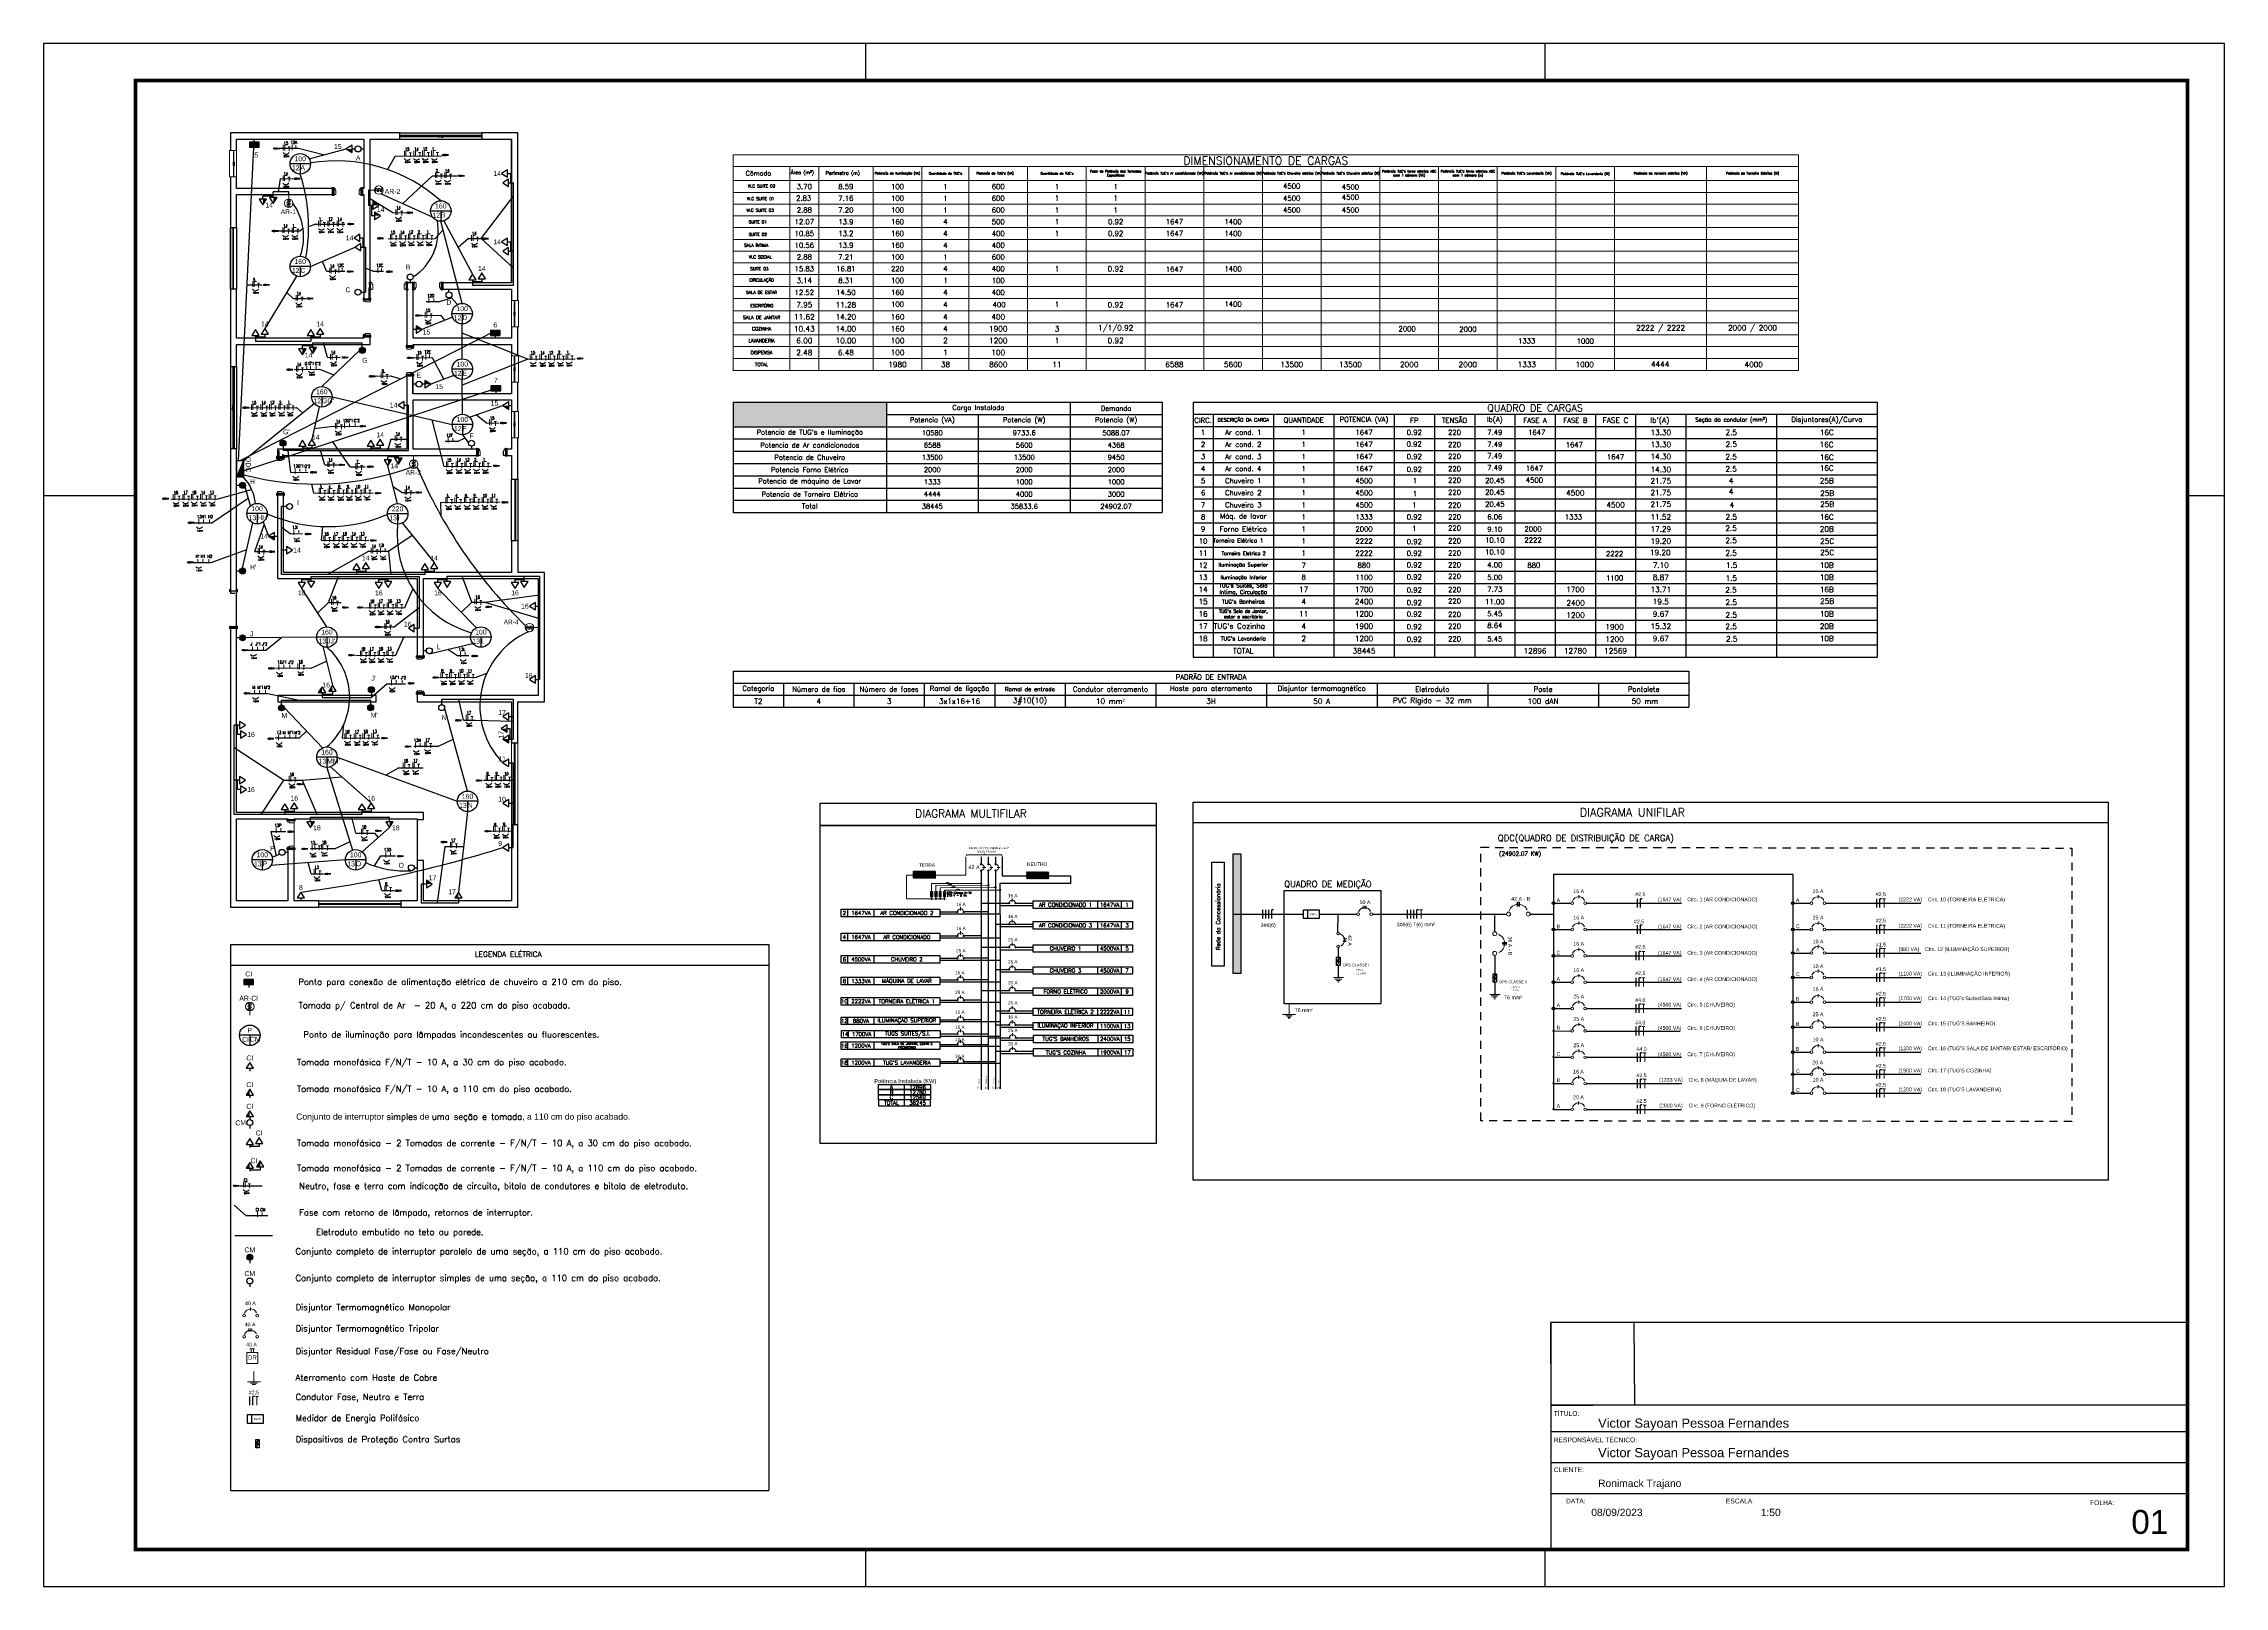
# Model space of a CAD drawing. Header units: metres. Extents: x 2012 to 4043, y 2396 to 4846.
# Drawn here: x 2052.4 to 2105.6, y 2396.4 to 2433.9 of the extents above; entities that cross this region are included whole.
import ezdxf
from ezdxf.enums import TextEntityAlignment as Align

# ---------------------------------------------------------------- set-up
doc = ezdxf.new("R2010")
doc.units = ezdxf.units.M
for name, pattern in [('CONTORNO_QUADRO_T', [0.35, 0.2, -0.15]), ('HIDDEN', [9.525, 6.35, -3.175]), ('Traço Curto', [0.0012, 0.0006, -0.0006])]:
    doc.linetypes.add(name, pattern=pattern)
for name, color, linetype, lineweight in [('A-FLOR-PATT', 8, 'Continuous', 9), ('A-GLAZ', 151, 'Continuous', 9), ('ELETRODUTOS', 5, 'Continuous', 30), ('LAYERCOMUM', 252, 'Continuous', 25), ('LINE0.1', 1, 'Continuous', 0), ('REDE ELETRICA', 7, 'Continuous', 9), ('TOMADAS', 20, 'Continuous', 13)]:
    doc.layers.add(name, color=color, linetype=linetype, lineweight=lineweight)
for name, color, linetype in [('ARQ-ALVNARIA (Paredes)', 4, 'Continuous'), ('ARQ-ESQ-01', 1, 'Continuous'), ('ARQ-FOLHA', 7, 'Continuous'), ('DI-Título do diagrama', 3, 'Continuous'), ('EL-Fios', 9, 'Continuous'), ('ELE-TEXTO04', 4, 'CONTORNO_QUADRO_T'), ('ELETRODUTO EMBUTIDO LAJE PAREDE', 2, 'Continuous'), ('ELETRODUTO EMBUTIDO PISO', 2, 'HIDDEN'), ('ELETRODUTO LUMINÁRIA', 3, 'Continuous'), ('ELETRODUTO TEXTO', 2, 'Continuous'), ('PDF3_0', 7, 'Continuous'), ('PDF3_COTA', 7, 'Continuous'), ('PDF3_DI-Barramento', 6, 'Continuous'), ('PDF3_DI-Barramento Fase 1', 6, 'Continuous'), ('PDF3_DI-Barramento Fase 2', 6, 'Continuous'), ('PDF3_DI-Barramento Fase 3', 4, 'Continuous'), ('PDF3_DI-Disjuntor', 7, 'Continuous'), ('PDF3_DI-Textos do diagrama', 7, 'Continuous'), ('PDF3_DIAGRAMA', 7, 'Continuous'), ('PDF3_eletrodutos', 3, 'Continuous'), ('PDF3_Layout', 1, 'Continuous'), ('PDF3_Text', 7, 'Continuous'), ('PENA1', 2, 'Continuous'), ('VISTA FRONTAL', 7, 'Continuous')]:
    doc.layers.add(name, color=color, linetype=linetype)
doc.layers.add('PDF3_DI-Linhas do diagrama', color=7, linetype='Continuous', true_color=0xdcdcdc)
doc.styles.add('arial', font='arial.ttf')
doc.styles.add('GYN_Carimbo_Página', font='arial.ttf', dxfattribs={"height": 0.6})
doc.styles.add('GYN_Dispositivos', font='arial.ttf', dxfattribs={"height": 0.2})
doc.styles.add('N', font='romand.shx', dxfattribs={"height": 0.13})
doc.styles.add('PDF Arial', font='arial.ttf')
doc.styles.add('ROMAND', font='romand__.ttf', dxfattribs={"width": 0.75})
doc.styles.add('SIMPLEX', font='simplex.shx')
doc.styles.get("Standard").update_dxf_attribs({"font": 'arial.ttf'})
doc.linetypes.add('ZIGZAG', pattern='A,0.00254,-5.08,[131,ltypeshp.shx,S=5.08,R=0,X=-5.08,Y=0],-10.16,[131,ltypeshp.shx,S=5.08,R=180,X=5.08,Y=0],-5.08', length=20.32254)
picture_1 = doc.add_image_def('image1.png', size_in_pixel=(500, 500))

# ---------------------------------------------------------------- blocks, each defined once
blk = doc.blocks.new('FOLHA A2')
at = {"layer": 'ARQ-FOLHA'}
for p, q in [((594, 0), (0, 0)), ((0, 0), (0, -420)), ((224, -10), (224, 0)), ((409, -10), (409, 0)), ((594, -420), (594, 0)), ((0, -123), (25, -123)), ((584, -123), (594, -123)), ((224, -420), (224, -410)), ((409, -420), (409, -410)), ((0, -420), (594, -420))]:
    blk.add_line(p, q, dxfattribs=at)
at = {"layer": 'ARQ-FOLHA', "const_width": 1}
blk.add_lwpolyline([(25, -410), (584, -410), (584, -10), (25, -10), (25, -410)], dxfattribs=at)
blk = doc.blocks.new('Janela de Vidro Temperado - 4 folhas _v01_ - 200 x 120 cm-1323315-1º PAVIMENTO')
at = {"layer": 'A-GLAZ', "linetype": 'Traço Curto'}
for p, q in [((-0.75, 0.075), (-0.75, -0.075)), ((-0.75, 0.03), (0.75, 0.03)), ((0.75, 0), (-0.75, 0)), ((0.75, 0.075), (0.75, -0.075))]:
    blk.add_line(p, q, dxfattribs=at)
at = {"layer": 'A-GLAZ'}
for p, q in [((-0.75, 0.03), (-0.75, 0)), ((0.75, 0.03), (-0.75, 0.03)), ((0.75, 0), (0.75, 0.03)), ((-0.75, 0), (0.75, 0))]:
    blk.add_line(p, q, dxfattribs=at)
blk = doc.blocks.new('Janela Blindex - Janela Blindex-1385514-1º PAVIMENTO')
at = {"layer": 'A-GLAZ'}
for p, q in [((1, 0.01), (-1, 0.01)), ((-1, 0.01), (-1, 0.005)), ((-1, 0.005), (1, 0.005)), ((-0.048, 0.015), (-0.048, 0.01)), ((-0.048, 0.015), (-0.028, 0.015)), ((-0.048, 0.005), (-0.048, -0.005)), ((-0.028, 0.015), (-0.008, 0.015)), ((-0.008, 0.015), (-0.008, 0.01)), ((-0.008, 0.005), (-0.008, -0.005)), ((0.008, 0.015), (0.03, 0.015)), ((0.008, 0.015), (0.008, 0.01)), ((0.008, 0.005), (0.008, -0.005)), ((0.03, 0.015), (0.048, 0.015)), ((0.048, 0.01), (0.048, 0.015)), ((0.048, -0.005), (0.048, 0.005)), ((1, 0.005), (1, 0.01)), ((1, -0.005), (-1, -0.005)), ((-1, -0.005), (-1, -0.01)), ((-1, -0.01), (1, -0.01)), ((1, -0.01), (1, -0.005))]:
    blk.add_line(p, q, dxfattribs=at)
at = {"layer": 'A-GLAZ', "lineweight": 25}
for p, q in [((-0.048, 0.004), (-0.55, 0.004)), ((-0.55, 0.004), (-0.55, 0.001)), ((-0.55, 0.001), (-0.048, 0.001)), ((-0.008, 0.004), (0.008, 0.004)), ((0.008, 0.004), (-0.008, 0.004)), ((0.008, 0.001), (-0.008, 0.001)), ((-0.008, 0.001), (0.008, 0.001)), ((0.55, 0.004), (0.048, 0.004)), ((0.048, 0.001), (0.55, 0.001)), ((0.55, 0.001), (0.55, 0.004)), ((-0.986, 0), (-1, 0)), ((-1, 0), (-1, -0.001)), ((-1, -0.001), (-0.986, -0.001)), ((-0.5, -0.001), (-1, -0.001)), ((-1, -0.001), (-1, -0.004)), ((-0.986, -0.004), (-1, -0.004)), ((-1, -0.004), (-1, -0.005)), ((-1, -0.004), (-0.5, -0.004)), ((-0.986, -0.001), (-0.986, 0)), ((-0.986, -0.005), (-0.986, -0.004)), ((-0.513, 0), (-0.513, -0.001)), ((-0.498, 0), (-0.513, 0)), ((-0.513, -0.001), (-0.5, -0.001)), ((-0.5, -0.004), (-0.513, -0.004)), ((-0.513, -0.004), (-0.513, -0.005)), ((-0.5, -0.001), (-0.5, -0.004)), ((-0.5, -0.004), (-0.5, -0.001)), ((-0.498, -0.005), (-0.498, 0)), ((-0.008, 0), (0.008, 0)), ((0.513, 0), (0.498, 0)), ((0.498, 0), (0.498, -0.005)), ((0.5, -0.004), (0.5, -0.001)), ((0.5, -0.001), (0.513, -0.001)), ((1, -0.001), (0.5, -0.001)), ((0.5, -0.001), (0.5, -0.004)), ((0.513, -0.004), (0.5, -0.004)), ((0.5, -0.004), (1, -0.004)), ((0.513, -0.001), (0.513, 0)), ((0.513, -0.005), (0.513, -0.004)), ((1, 0), (0.986, 0)), ((0.986, 0), (0.986, -0.001)), ((0.986, -0.001), (1, -0.001)), ((1, -0.004), (0.986, -0.004)), ((0.986, -0.004), (0.986, -0.005)), ((1, -0.001), (1, 0)), ((1, -0.004), (1, -0.001)), ((1, -0.005), (1, -0.004))]:
    blk.add_line(p, q, dxfattribs=at)
blk = doc.blocks.new('*U94')
for p, q in [((-0.373, 0), (-0.416, 0)), ((0.373, 0), (-0.373, 0)), ((0, 0), (0, -0.373)), ((0.373, 0), (0.416, 0)), ((0, -0.373), (0, -0.416))]:
    blk.add_line(p, q)
blk.add_circle((0, 0), 0.416)
at = {"color": 7, "style": 'GYN_Dispositivos'}
blk.add_attdef('CI', text='', height=0.2, dxfattribs=at).set_placement((-0.16, 0), align=Align.TOP_RIGHT)
blk.add_attdef('P', text='', height=0.2, dxfattribs=at).set_placement((0, 0.16), align=Align.BOTTOM_CENTER)
blk.add_attdef('CM', text='', height=0.2, dxfattribs=at).set_placement((0.16, 0), align=Align.TOP_LEFT)
blk = doc.blocks.new('*U86')
for points in [[(0, 0.24), (-0.075, 0.24), (-0.15, 0.12), (0, 0.12)], [(0, 0.36), (-0.075, 0.24), (0, 0.24)]]:
    blk.add_hatch(color=256).paths.add_polyline_path(points)
for p, q in [((0, 0.36), (-0.15, 0.12)), ((-0.15, 0.12), (0.15, 0.12)), ((0.15, 0.12), (0, 0.36)), ((0, 0.12), (0, 0))]:
    blk.add_line(p, q)
at = {"layer": 'REDE ELETRICA', "style": 'GYN_Carimbo_Página'}
blk.add_attdef('CIRCUITO', text='', height=0.2, dxfattribs=at).set_placement((0, 0.542), align=Align.MIDDLE_CENTER)
blk = doc.blocks.new('*U81')
blk.add_line((0, 0.12), (0, 0))
blk.add_circle((0, 0.24), 0.12)
at = {"layer": 'REDE ELETRICA', "style": 'GYN_Carimbo_Página'}
blk.add_attdef('COMANDO', text='', height=0.2, dxfattribs=at).set_placement((0, 0.542), align=Align.MIDDLE_CENTER)
blk = doc.blocks.new('*U87')
blk.add_hatch(color=256).paths.add_polyline_path([(-0.2, 0.32), (-0.2, 0.12), (0.2, 0.12), (0.2, 0.32)])
blk.add_line((0, 0.12), (0, 0))
blk.add_lwpolyline([(-0.2, 0.12), (0.2, 0.12), (0.2, 0.32), (-0.2, 0.32)], close=True)
at = {"layer": 'REDE ELETRICA', "style": 'GYN_Carimbo_Página'}
blk.add_attdef('CIRCUITO', text='', height=0.2, dxfattribs=at).set_placement((0, 0.542), align=Align.MIDDLE_CENTER)
blk = doc.blocks.new('*U85')
for p, q in [((0, 0.36), (-0.15, 0.12)), ((-0.15, 0.12), (0.15, 0.12)), ((0.15, 0.12), (0, 0.36)), ((0, 0.12), (0, 0))]:
    blk.add_line(p, q)
at = {"layer": 'REDE ELETRICA', "style": 'GYN_Carimbo_Página'}
blk.add_attdef('CIRCUITO', text='', height=0.2, dxfattribs=at).set_placement((0, 0.542), align=Align.MIDDLE_CENTER)
blk = doc.blocks.new('TomadaAr')
at = {"layer": 'TOMADAS', "ltscale": 3}
for p, q in [((-0.036, 0.311), (-0.036, 0.282)), ((-0.036, 0.282), (0.036, 0.282)), ((-0.036, 0.245), (0.036, 0.245)), ((-0.036, 0.245), (-0.036, 0.209)), ((-0.036, 0.209), (0.036, 0.209)), ((-0.036, 0.173), (0.036, 0.173)), ((-0.036, 0.173), (-0.036, 0.136)), ((-0.036, 0.136), (0.036, 0.136)), ((0, 0.318), (0, 0)), ((0.036, 0.282), (0.036, 0.245)), ((0.036, 0.209), (0.036, 0.173)), ((0.036, 0.136), (0.036, 0.116))]:
    blk.add_line(p, q, dxfattribs=at)
blk.add_circle((0, 0.213), 0.104, dxfattribs=at)
blk.add_attdef('AR-CI', text='', height=0.12).set_placement((-0.026, 0.357), align=Align.CENTER)
blk = doc.blocks.new('Quadro terminal.')
blk.add_hatch(color=256).paths.add_polyline_path([(-0.34, 0.212), (0.34, -0.071), (0.34, 0.212)])
at = {"ltscale": 0.05}
for p, q in [((-0.34, -0.071), (-0.34, 0.212)), ((-0.34, 0.212), (0.34, 0.212)), ((-0.34, 0.212), (0.34, -0.071)), ((0.34, 0.212), (0.34, -0.071)), ((-0.34, -0.071), (0.34, -0.071))]:
    blk.add_line(p, q, dxfattribs=at)
at = {"layer": 'REDE ELETRICA', "style": 'GYN_Carimbo_Página'}
blk.add_attdef('CM', text='', height=0.2, rotation=360, dxfattribs=at).set_placement((-0.254, 0.238), align=Align.BOTTOM_LEFT)
blk = doc.blocks.new('*U95')
for points in [[(0, 0.36, 0.414214), (-0.12, 0.24), (0, 0.24)], [(-0.12, 0.24, 0.414214), (0, 0.12), (0, 0.24)], [(0.12, 0.24, 0.414214), (0, 0.36), (0, 0.24)], [(0.12, 0.24), (0, 0.24), (0, 0.12, 0.414214)]]:
    blk.add_hatch(color=256).paths.add_polyline_path(points)
h = blk.add_hatch(color=256)
h.paths.add_polyline_path([(0.12, 0.24, 0.414214), (0, 0.36), (0, 0.24)])
h.paths.add_polyline_path([(0, 0.24), (0, 0.12, 0.414214), (0.12, 0.24)])
blk.add_line((0, 0.12), (0, 0))
blk.add_circle((0, 0.24), 0.12)
at = {"layer": 'REDE ELETRICA', "style": 'GYN_Carimbo_Página'}
blk.add_attdef('COMANDO', text='', height=0.2, dxfattribs=at).set_placement((0, 0.542), align=Align.MIDDLE_CENTER)

msp = doc.modelspace()

# ---------------------------------------------------------------- hatches: boundary and pattern name
at = {"true_color": 0x000000}
h = msp.add_hatch(color=18, dxfattribs=at)
h.dxf.hatch_style = 1
h.paths.add_polyline_path([(2072.968, 2424.614), (2072.968, 2425.211), (2069.236, 2425.211), (2069.236, 2424.614)])
at = {"layer": 'A-FLOR-PATT'}
for points in [[(2062.157, 2431.7), (2062.158, 2431.7), (2062.157, 2431.71)], [(2062.157, 2431.66), (2062.158, 2431.66), (2062.157, 2431.67)], [(2057.042, 2425.121), (2057.041, 2425.121), (2057.032, 2425.121)], [(2057.082, 2425.121), (2057.081, 2425.121), (2057.072, 2425.121)], [(2057.082, 2425.034), (2057.082, 2425.034), (2057.072, 2425.034)]]:
    msp.add_hatch(color=256, dxfattribs=at).paths.add_polyline_path(points, flags=0)
h = msp.add_hatch(dxfattribs=at)
h.set_pattern_fill('FP_10', color=256, angle=180, style=0, pattern_type=2)
h.set_pattern_definition([(45, (2081.4642, 2415.27625), (-0.318198, 0.318198), []), (135, (2081.4642, 2415.27625), (-0.159099, -0.159099), [])])
h.paths.add_polyline_path([(2061.304, 2427.967), (2061.304, 2428.117), (2061.274, 2428.117), (2061.274, 2427.967)], flags=0)
h.paths.add_polyline_path([(2060.374, 2427.967), (2060.404, 2427.967), (2060.404, 2428.117), (2060.374, 2428.117), (2060.374, 2428.013)], flags=0)
h = msp.add_hatch(dxfattribs=at)
h.set_pattern_fill('FP_11', color=256, angle=180, style=0, pattern_type=2)
h.set_pattern_definition([(45, (2081.4642, 2415.27625), (-0.318198, 0.318198), []), (135, (2081.4642, 2415.27625), (-0.159099, -0.159099), [])])
h.paths.add_polyline_path([(2062.134, 2427.967), (2062.164, 2427.967), (2062.164, 2428.117), (2062.134, 2428.117)], flags=0)
h.paths.add_polyline_path([(2061.434, 2427.967), (2061.464, 2427.967), (2061.464, 2428.117), (2061.434, 2428.117), (2061.434, 2428.013)], flags=0)
at = {"layer": 'ARQ-ALVNARIA (Paredes)'}
h = msp.add_hatch(dxfattribs=at)
h.set_pattern_fill('FP_13', color=256, style=0, pattern_type=2)
h.set_pattern_definition([(45, (2081.4642, 2415.27625), (-0.318198, 0.318198), []), (135, (2081.4642, 2415.27625), (-0.159099, -0.159099), [])])
h.paths.add_polyline_path([(2060.204, 2430.267), (2060.204, 2430.417), (2060.174, 2430.417), (2060.174, 2430.267)], flags=0)
h.paths.add_polyline_path([(2059.504, 2430.267), (2059.504, 2430.417), (2059.474, 2430.417), (2059.474, 2430.267)], flags=0)
h = msp.add_hatch(dxfattribs=at)
h.set_pattern_fill('FP_9', color=256, angle=-90, style=0, pattern_type=2)
h.set_pattern_definition([(45, (2081.4642, 2415.27625), (-0.318198, 0.318198), []), (135, (2081.4642, 2415.27625), (-0.159099, -0.159099), [])])
h.paths.add_polyline_path([(2060.389, 2426.802), (2060.389, 2426.832), (2060.239, 2426.832), (2060.239, 2426.802), (2060.295, 2426.802)], flags=0)
h.paths.add_polyline_path([(2060.239, 2427.702), (2060.389, 2427.702), (2060.389, 2427.732), (2060.239, 2427.732)], flags=0)
h = msp.add_hatch(dxfattribs=at)
h.set_pattern_fill('FP_12', color=256, angle=90, style=0, pattern_type=2)
h.set_pattern_definition([(45, (2081.4642, 2415.27625), (-0.318198, 0.318198), []), (135, (2081.4642, 2415.27625), (-0.159099, -0.159099), [])])
h.paths.add_polyline_path([(2061.289, 2425.852), (2061.439, 2425.852), (2061.439, 2425.882), (2061.289, 2425.882)], flags=0)
h.paths.add_polyline_path([(2061.439, 2426.552), (2061.439, 2426.582), (2061.289, 2426.582), (2061.289, 2426.552)], flags=0)
h = msp.add_hatch(dxfattribs=at)
h.set_pattern_fill('FP_17', color=256, angle=-90, style=0, pattern_type=2)
h.set_pattern_definition([(45, (2081.4642, 2416.42625), (-0.318198, 0.318198), []), (135, (2081.4642, 2416.42625), (-0.159099, -0.159099), [])])
h.paths.add_polyline_path([(2061.539, 2418.102), (2061.689, 2418.102), (2061.689, 2418.132), (2061.539, 2418.132)], flags=0)
h.paths.add_polyline_path([(2061.689, 2419.002), (2061.689, 2419.032), (2061.539, 2419.032), (2061.539, 2419.002)], flags=0)
h = msp.add_hatch(dxfattribs=at)
h.set_pattern_fill('FP_18', color=256, angle=90, style=0, pattern_type=2)
h.set_pattern_definition([(45, (2081.4642, 2416.42625), (-0.318198, 0.318198), []), (135, (2081.4642, 2416.42625), (-0.159099, -0.159099), [])])
h.paths.add_polyline_path([(2058.539, 2414.322), (2058.539, 2414.352), (2058.389, 2414.352), (2058.389, 2414.322), (2058.536, 2414.322)], flags=0)
h.paths.add_polyline_path([(2058.539, 2415.022), (2058.539, 2415.052), (2058.389, 2415.052), (2058.389, 2415.022), (2058.536, 2415.022)], flags=0)
at = {"layer": 'EL-Fios'}
h = msp.add_hatch(color=256, dxfattribs=at)
h.dxf.hatch_style = 1
h.paths.add_polyline_path([(2081.417, 2414.213), (2081.601, 2414.213), (2081.601, 2411.299), (2081.417, 2411.299)])

# ---------------------------------------------------------------- linework, layer by layer
for p, q in [((2069.236, 2425.211), (2079.686, 2425.211)), ((2069.236, 2425.211), (2069.236, 2422.524)), ((2072.968, 2425.211), (2072.968, 2422.524)), ((2072.968, 2424.913), (2079.686, 2424.913)), ((2075.207, 2424.913), (2075.207, 2422.524)), ((2077.447, 2425.211), (2077.447, 2422.524)), ((2079.686, 2425.211), (2079.686, 2422.524)), ((2080.44, 2425.211), (2097.107, 2425.211)), ((2080.44, 2425.211), (2080.44, 2419.005)), ((2080.44, 2424.917), (2097.107, 2424.917)), ((2080.93, 2424.917), (2080.93, 2419.005)), ((2082.4, 2424.917), (2082.4, 2419.005)), ((2083.871, 2424.917), (2083.871, 2419.005)), ((2085.342, 2424.917), (2085.342, 2419.005)), ((2086.322, 2424.917), (2086.322, 2419.005)), ((2087.302, 2424.917), (2087.302, 2419.005)), ((2088.283, 2424.917), (2088.283, 2419.005)), ((2089.263, 2424.917), (2089.263, 2419.005)), ((2090.244, 2424.917), (2090.244, 2419.005)), ((2091.224, 2424.917), (2091.224, 2419.005)), ((2092.45, 2424.917), (2092.45, 2419.005)), ((2094.656, 2424.917), (2094.656, 2419.005)), ((2097.107, 2425.211), (2097.107, 2419.005)), ((2069.236, 2424.614), (2079.686, 2424.614)), ((2080.44, 2424.623), (2097.107, 2424.623)), ((2069.236, 2424.316), (2079.686, 2424.316)), ((2069.236, 2424.017), (2079.686, 2424.017)), ((2080.44, 2424.329), (2097.107, 2424.329)), ((2080.44, 2424.035), (2097.107, 2424.035)), ((2069.236, 2423.718), (2079.686, 2423.718)), ((2069.236, 2423.42), (2079.686, 2423.42)), ((2080.44, 2423.741), (2097.107, 2423.741)), ((2080.44, 2423.446), (2097.107, 2423.446)), ((2069.236, 2423.121), (2079.686, 2423.121)), ((2069.236, 2422.823), (2079.686, 2422.823)), ((2080.44, 2423.152), (2097.107, 2423.152)), ((2080.44, 2422.858), (2097.107, 2422.858)), ((2069.236, 2422.524), (2079.686, 2422.524)), ((2080.44, 2422.564), (2097.107, 2422.564)), ((2080.44, 2422.27), (2097.107, 2422.27)), ((2080.44, 2421.976), (2097.107, 2421.976)), ((2080.44, 2421.682), (2097.107, 2421.682)), ((2080.44, 2421.388), (2097.107, 2421.388)), ((2080.44, 2421.093), (2097.107, 2421.093)), ((2080.44, 2420.799), (2097.107, 2420.799)), ((2080.44, 2420.505), (2097.107, 2420.505)), ((2080.44, 2420.205), (2097.107, 2420.205)), ((2080.44, 2419.905), (2097.107, 2419.905)), ((2080.44, 2419.605), (2097.107, 2419.605)), ((2080.44, 2419.305), (2097.107, 2419.305)), ((2069.236, 2418.664), (2092.521, 2418.664)), ((2069.236, 2418.664), (2069.236, 2417.782)), ((2080.44, 2419.005), (2097.107, 2419.005)), ((2092.521, 2418.664), (2092.521, 2417.782)), ((2069.236, 2418.37), (2092.521, 2418.37)), ((2069.236, 2418.076), (2092.521, 2418.076)), ((2070.462, 2418.37), (2070.462, 2417.782)), ((2072.178, 2418.37), (2072.178, 2417.782)), ((2073.893, 2418.37), (2073.893, 2417.782)), ((2075.609, 2418.37), (2075.609, 2417.782)), ((2077.325, 2418.37), (2077.325, 2417.782)), ((2079.531, 2418.37), (2079.531, 2417.782)), ((2082.227, 2418.37), (2082.227, 2417.782)), ((2084.923, 2418.37), (2084.923, 2417.782)), ((2087.619, 2418.37), (2087.619, 2417.782)), ((2090.315, 2418.37), (2090.315, 2417.782)), ((2069.236, 2417.782), (2092.521, 2417.782)), ((2080.44, 2406.27), (2080.44, 2415.474)), ((2080.44, 2415.474), (2102.732, 2415.474)), ((2102.732, 2415.474), (2102.732, 2406.27)), ((2080.44, 2414.974), (2102.732, 2414.974)), ((2084.811, 2412.745), (2088.079, 2412.745)), ((2088.654, 2412.745), (2089.222, 2412.745)), ((2056.989, 2412.002), (2070.107, 2412.002)), ((2056.989, 2412.002), (2056.989, 2398.706)), ((2070.107, 2412.002), (2070.107, 2398.706)), ((2083.973, 2411.924), (2083.973, 2411.7)), ((2087.791, 2411.74), (2087.791, 2411.291)), ((2056.989, 2411.502), (2070.107, 2411.502)), ((2102.732, 2406.27), (2080.44, 2406.27)), ((2056.989, 2398.706), (2070.107, 2398.706))]:
    msp.add_line(p, q)
at = {"layer": 'A-FLOR-PATT'}
for p, q in [((2056.969, 2431.337), (2056.969, 2430.697)), ((2057.139, 2431.337), (2056.969, 2431.337)), ((2057.064, 2430.717), (2057.064, 2431.317)), ((2057.074, 2431.317), (2057.064, 2431.317)), ((2057.074, 2431.317), (2057.074, 2430.717)), ((2057.139, 2430.697), (2057.139, 2431.337)), ((2059.543, 2431.614), (2059.54, 2431.617)), ((2059.558, 2431.614), (2059.543, 2431.614)), ((2061.114, 2431.717), (2063.114, 2431.717)), ((2061.114, 2431.717), (2063.114, 2431.717)), ((2061.114, 2431.695), (2061.564, 2431.695)), ((2061.114, 2431.685), (2061.564, 2431.685)), ((2061.114, 2431.677), (2062.055, 2431.677)), ((2061.114, 2431.677), (2062.055, 2431.677)), ((2061.612, 2431.712), (2061.117, 2431.712)), ((2061.117, 2431.712), (2061.117, 2431.702)), ((2061.117, 2431.702), (2061.612, 2431.702)), ((2062.112, 2431.695), (2061.564, 2431.695)), ((2061.564, 2431.695), (2061.564, 2431.685)), ((2061.564, 2431.685), (2062.112, 2431.685)), ((2061.612, 2431.702), (2061.612, 2431.712)), ((2062.054, 2431.7), (2062.054, 2431.695)), ((2062.055, 2431.7), (2062.054, 2431.7)), ((2062.054, 2431.7), (2062.064, 2431.7)), ((2062.054, 2431.685), (2062.054, 2431.67)), ((2062.064, 2431.67), (2062.054, 2431.67)), ((2062.063, 2431.71), (2062.063, 2431.7)), ((2062.063, 2431.71), (2062.068, 2431.71)), ((2062.063, 2431.67), (2062.063, 2431.66)), ((2062.068, 2431.66), (2062.063, 2431.66)), ((2062.064, 2431.7), (2062.114, 2431.7)), ((2062.114, 2431.67), (2062.064, 2431.67)), ((2062.068, 2431.71), (2062.071, 2431.71)), ((2062.068, 2431.7), (2062.068, 2431.71)), ((2062.068, 2431.66), (2062.068, 2431.67)), ((2062.071, 2431.66), (2062.068, 2431.66)), ((2062.071, 2431.71), (2062.071, 2431.7)), ((2062.071, 2431.71), (2062.071, 2431.7)), ((2062.071, 2431.67), (2062.071, 2431.66)), ((2062.071, 2431.67), (2062.071, 2431.66)), ((2062.099, 2431.697), (2062.099, 2431.695)), ((2062.114, 2431.697), (2062.099, 2431.697)), ((2062.099, 2431.695), (2062.112, 2431.695)), ((2062.112, 2431.685), (2062.099, 2431.685)), ((2062.099, 2431.685), (2062.099, 2431.682)), ((2062.099, 2431.682), (2062.114, 2431.682)), ((2062.112, 2431.695), (2062.112, 2431.685)), ((2062.112, 2431.685), (2062.112, 2431.695)), ((2062.114, 2431.7), (2062.164, 2431.7)), ((2062.114, 2431.697), (2062.114, 2431.7)), ((2062.114, 2431.7), (2062.114, 2431.697)), ((2062.114, 2431.682), (2062.114, 2431.697)), ((2062.664, 2431.695), (2062.114, 2431.695)), ((2062.114, 2431.695), (2062.114, 2431.685)), ((2062.114, 2431.685), (2062.664, 2431.685)), ((2062.114, 2431.67), (2062.114, 2431.682)), ((2062.114, 2431.682), (2062.114, 2431.67)), ((2062.164, 2431.67), (2062.114, 2431.67)), ((2062.128, 2431.67), (2062.128, 2431.66)), ((2062.148, 2431.66), (2062.128, 2431.66)), ((2062.148, 2431.66), (2062.148, 2431.67)), ((2062.157, 2431.7), (2062.157, 2431.71)), ((2062.157, 2431.66), (2062.157, 2431.67)), ((2062.158, 2431.71), (2062.161, 2431.71)), ((2062.158, 2431.7), (2062.158, 2431.71)), ((2062.158, 2431.66), (2062.158, 2431.67)), ((2062.161, 2431.66), (2062.158, 2431.66)), ((2062.161, 2431.71), (2062.165, 2431.71)), ((2062.161, 2431.71), (2062.161, 2431.7)), ((2062.161, 2431.67), (2062.161, 2431.66)), ((2062.165, 2431.66), (2062.161, 2431.66)), ((2062.164, 2431.7), (2062.174, 2431.7)), ((2062.174, 2431.67), (2062.164, 2431.67)), ((2062.165, 2431.7), (2062.165, 2431.71)), ((2062.165, 2431.66), (2062.165, 2431.67)), ((2062.174, 2431.695), (2062.174, 2431.7)), ((2062.174, 2431.7), (2062.174, 2431.7)), ((2062.174, 2431.67), (2062.174, 2431.685)), ((2062.174, 2431.677), (2063.114, 2431.677)), ((2062.174, 2431.677), (2063.114, 2431.677)), ((2062.617, 2431.712), (2062.617, 2431.702)), ((2063.112, 2431.712), (2062.617, 2431.712)), ((2062.617, 2431.702), (2063.112, 2431.702)), ((2062.664, 2431.685), (2062.664, 2431.695)), ((2062.664, 2431.695), (2063.114, 2431.695)), ((2062.664, 2431.685), (2063.114, 2431.685)), ((2063.112, 2431.702), (2063.112, 2431.712)), ((2057.054, 2430.977), (2057.054, 2431.057)), ((2057.064, 2431.057), (2057.054, 2431.057)), ((2057.054, 2430.977), (2057.064, 2430.977)), ((2057.084, 2431.057), (2057.074, 2431.057)), ((2057.074, 2430.977), (2057.084, 2430.977)), ((2057.084, 2431.057), (2057.084, 2430.977)), ((2056.969, 2430.697), (2057.139, 2430.697)), ((2057.064, 2430.717), (2057.074, 2430.717)), ((2059.537, 2430.417), (2059.539, 2430.417)), ((2060.139, 2430.417), (2060.141, 2430.417)), ((2061.497, 2427.967), (2061.499, 2427.967)), ((2062.099, 2427.967), (2062.101, 2427.967)), ((2064.009, 2427.687), (2063.839, 2427.687)), ((2063.839, 2427.687), (2063.839, 2427.047)), ((2063.904, 2427.067), (2063.904, 2427.667)), ((2063.914, 2427.667), (2063.904, 2427.667)), ((2063.914, 2427.667), (2063.914, 2427.067)), ((2064.009, 2427.047), (2064.009, 2427.687)), ((2063.839, 2427.047), (2064.009, 2427.047)), ((2063.894, 2427.327), (2063.894, 2427.407)), ((2063.904, 2427.407), (2063.894, 2427.407)), ((2063.894, 2427.327), (2063.904, 2427.327)), ((2063.904, 2427.067), (2063.914, 2427.067)), ((2063.924, 2427.407), (2063.914, 2427.407)), ((2063.914, 2427.327), (2063.924, 2427.327)), ((2063.924, 2427.407), (2063.924, 2427.327)), ((2061.439, 2426.517), (2061.439, 2426.519)), ((2057.049, 2426.077), (2057.049, 2425.137)), ((2057.049, 2426.077), (2057.049, 2425.137)), ((2057.057, 2426.077), (2057.057, 2425.627)), ((2057.067, 2426.077), (2057.067, 2425.627)), ((2057.084, 2426.075), (2057.074, 2426.075)), ((2057.074, 2426.075), (2057.074, 2425.58)), ((2057.084, 2425.58), (2057.084, 2426.075)), ((2057.089, 2426.077), (2057.089, 2424.077)), ((2057.089, 2426.077), (2057.089, 2424.077)), ((2064.009, 2426.337), (2063.839, 2426.337)), ((2063.839, 2426.337), (2063.839, 2425.697)), ((2063.894, 2425.977), (2063.894, 2426.057)), ((2063.904, 2426.057), (2063.894, 2426.057)), ((2063.894, 2425.977), (2063.904, 2425.977)), ((2063.904, 2425.717), (2063.904, 2426.317)), ((2063.914, 2426.317), (2063.904, 2426.317)), ((2063.914, 2426.317), (2063.914, 2425.717)), ((2063.924, 2426.057), (2063.914, 2426.057)), ((2063.914, 2425.977), (2063.924, 2425.977)), ((2063.924, 2426.057), (2063.924, 2425.977)), ((2064.009, 2425.697), (2064.009, 2426.337)), ((2057.057, 2425.627), (2057.057, 2425.08)), ((2057.067, 2425.627), (2057.057, 2425.627)), ((2057.067, 2425.08), (2057.067, 2425.627)), ((2057.074, 2425.58), (2057.084, 2425.58)), ((2063.839, 2425.697), (2064.009, 2425.697)), ((2063.904, 2425.717), (2063.914, 2425.717)), ((2057.042, 2425.128), (2057.032, 2425.128)), ((2057.032, 2425.124), (2057.032, 2425.128)), ((2057.032, 2425.121), (2057.032, 2425.124)), ((2057.032, 2425.124), (2057.042, 2425.124)), ((2057.042, 2425.121), (2057.032, 2425.121)), ((2057.042, 2425.121), (2057.032, 2425.121)), ((2057.042, 2425.063), (2057.032, 2425.063)), ((2057.032, 2425.043), (2057.032, 2425.063)), ((2057.032, 2425.043), (2057.042, 2425.043)), ((2057.032, 2425.031), (2057.032, 2425.034)), ((2057.032, 2425.034), (2057.042, 2425.034)), ((2057.032, 2425.034), (2057.042, 2425.034)), ((2057.032, 2425.026), (2057.032, 2425.031)), ((2057.042, 2425.031), (2057.032, 2425.031)), ((2057.032, 2425.026), (2057.042, 2425.026)), ((2057.057, 2425.137), (2057.042, 2425.137)), ((2057.042, 2425.127), (2057.042, 2425.137)), ((2057.042, 2425.077), (2057.042, 2425.127)), ((2057.042, 2425.027), (2057.042, 2425.077)), ((2057.042, 2425.077), (2057.054, 2425.077)), ((2057.054, 2425.077), (2057.042, 2425.077)), ((2057.042, 2425.017), (2057.042, 2425.027)), ((2057.042, 2425.017), (2057.057, 2425.017)), ((2057.049, 2425.018), (2057.049, 2424.077)), ((2057.049, 2425.018), (2057.049, 2424.077)), ((2057.057, 2425.092), (2057.054, 2425.092)), ((2057.054, 2425.092), (2057.054, 2425.077)), ((2057.054, 2425.077), (2057.069, 2425.077)), ((2057.057, 2425.08), (2057.057, 2425.092)), ((2057.067, 2425.08), (2057.057, 2425.08)), ((2057.057, 2425.08), (2057.067, 2425.08)), ((2057.057, 2425.077), (2057.057, 2424.527)), ((2057.067, 2425.077), (2057.057, 2425.077)), ((2057.072, 2425.137), (2057.067, 2425.137)), ((2057.069, 2425.092), (2057.067, 2425.092)), ((2057.067, 2425.092), (2057.067, 2425.08)), ((2057.067, 2424.527), (2057.067, 2425.077)), ((2057.067, 2425.017), (2057.072, 2425.017)), ((2057.069, 2425.077), (2057.069, 2425.092)), ((2057.069, 2425.077), (2057.072, 2425.077)), ((2057.072, 2425.077), (2057.069, 2425.077)), ((2057.072, 2425.137), (2057.072, 2425.137)), ((2057.072, 2425.137), (2057.072, 2425.127)), ((2057.082, 2425.128), (2057.072, 2425.128)), ((2057.072, 2425.127), (2057.072, 2425.077)), ((2057.072, 2425.124), (2057.082, 2425.124)), ((2057.082, 2425.121), (2057.072, 2425.121)), ((2057.082, 2425.121), (2057.072, 2425.121)), ((2057.072, 2425.077), (2057.072, 2425.027)), ((2057.072, 2425.034), (2057.082, 2425.034)), ((2057.072, 2425.034), (2057.082, 2425.034)), ((2057.082, 2425.031), (2057.072, 2425.031)), ((2057.072, 2425.027), (2057.072, 2425.017)), ((2057.072, 2425.026), (2057.082, 2425.026)), ((2057.072, 2425.017), (2057.072, 2425.018)), ((2057.082, 2425.128), (2057.082, 2425.124)), ((2057.082, 2425.124), (2057.082, 2425.121)), ((2057.082, 2425.034), (2057.082, 2425.031)), ((2057.082, 2425.031), (2057.082, 2425.026)), ((2064.009, 2424.987), (2063.839, 2424.987)), ((2063.839, 2424.987), (2063.839, 2424.347)), ((2063.904, 2424.367), (2063.904, 2424.967)), ((2063.914, 2424.967), (2063.904, 2424.967)), ((2063.914, 2424.967), (2063.914, 2424.367)), ((2064.009, 2424.347), (2064.009, 2424.987)), ((2057.057, 2424.527), (2057.067, 2424.527)), ((2057.057, 2424.527), (2057.057, 2424.077)), ((2057.067, 2424.527), (2057.067, 2424.077)), ((2057.084, 2424.575), (2057.074, 2424.575)), ((2057.074, 2424.575), (2057.074, 2424.08)), ((2057.084, 2424.08), (2057.084, 2424.575)), ((2063.894, 2424.627), (2063.894, 2424.707)), ((2063.904, 2424.707), (2063.894, 2424.707)), ((2063.894, 2424.627), (2063.904, 2424.627)), ((2063.924, 2424.707), (2063.914, 2424.707)), ((2063.914, 2424.627), (2063.924, 2424.627)), ((2063.924, 2424.707), (2063.924, 2424.627)), ((2057.074, 2424.08), (2057.084, 2424.08)), ((2063.059, 2424.067), (2063.057, 2424.067)), ((2063.839, 2424.347), (2064.009, 2424.347)), ((2063.904, 2424.367), (2063.914, 2424.367)), ((2061.689, 2418.969), (2061.689, 2418.967)), ((2061.689, 2418.167), (2061.689, 2418.165)), ((2064.641, 2418.429), (2064.641, 2418.413)), ((2063.839, 2414.917), (2063.839, 2416.917)), ((2063.989, 2416.917), (2063.989, 2414.917)), ((2058.539, 2414.401), (2058.539, 2414.973))]:
    msp.add_line(p, q, dxfattribs=at)
at = {"layer": 'A-FLOR-PATT', "lineweight": 25}
for p, q in [((2061.114, 2431.715), (2061.114, 2431.767)), ((2061.114, 2431.617), (2061.114, 2431.7)), ((2063.114, 2431.767), (2063.114, 2431.715)), ((2063.114, 2431.7), (2063.114, 2431.617)), ((2056.989, 2429.467), (2057.139, 2429.467)), ((2060.404, 2428.107), (2060.379, 2428.107)), ((2060.404, 2428.117), (2060.389, 2428.117)), ((2060.404, 2428.112), (2060.389, 2428.112)), ((2060.389, 2428.112), (2060.389, 2428.107)), ((2060.404, 2427.967), (2060.404, 2428.117)), ((2061.464, 2427.967), (2061.464, 2428.117)), ((2057.139, 2427.967), (2056.989, 2427.967)), ((2060.239, 2427.702), (2060.389, 2427.702)), ((2060.359, 2428.087), (2060.404, 2428.087)), ((2060.359, 2427.997), (2060.359, 2427.702)), ((2060.359, 2427.997), (2060.404, 2427.997)), ((2060.379, 2427.977), (2060.379, 2427.702)), ((2060.404, 2427.977), (2060.379, 2427.977)), ((2060.384, 2427.972), (2060.384, 2427.702)), ((2060.404, 2427.972), (2060.384, 2427.972)), ((2060.389, 2427.702), (2060.389, 2427.967)), ((2060.389, 2427.967), (2060.404, 2427.967)), ((2061.274, 2427.967), (2061.289, 2427.967)), ((2061.434, 2427.967), (2061.429, 2427.967)), ((2061.439, 2427.967), (2061.464, 2427.967)), ((2056.989, 2426.077), (2057.072, 2426.077)), ((2057.087, 2426.077), (2057.139, 2426.077)), ((2061.439, 2425.882), (2061.289, 2425.882)), ((2061.439, 2425.417), (2061.439, 2425.882)), ((2057.072, 2424.077), (2056.989, 2424.077)), ((2057.139, 2424.077), (2057.087, 2424.077)), ((2063.839, 2423.337), (2063.989, 2423.337)), ((2063.989, 2421.837), (2063.839, 2421.837)), ((2063.839, 2416.917), (2063.989, 2416.917)), ((2063.914, 2416.917), (2063.919, 2416.917)), ((2058.389, 2415.022), (2058.539, 2415.022)), ((2063.904, 2414.917), (2063.839, 2414.917)), ((2063.919, 2414.917), (2063.914, 2414.917)), ((2063.989, 2414.917), (2063.924, 2414.917)), ((2059.139, 2412.917), (2059.139, 2413.067)), ((2059.139, 2412.987), (2059.139, 2412.992)), ((2061.139, 2413.067), (2061.139, 2413.002)), ((2061.139, 2412.992), (2061.139, 2412.987)), ((2061.139, 2412.982), (2061.139, 2412.917))]:
    msp.add_line(p, q, dxfattribs=at)
at = {"layer": 'A-FLOR-PATT', "lineweight": 15}
for p, q in [((2061.129, 2431.715), (2061.114, 2431.715)), ((2061.114, 2431.715), (2061.114, 2431.7)), ((2061.114, 2431.7), (2061.129, 2431.7)), ((2061.117, 2431.702), (2061.117, 2431.712)), ((2061.117, 2431.712), (2061.129, 2431.712)), ((2061.129, 2431.702), (2061.117, 2431.702)), ((2061.129, 2431.712), (2061.129, 2431.715)), ((2061.129, 2431.7), (2061.129, 2431.702)), ((2061.599, 2431.715), (2061.599, 2431.712)), ((2061.614, 2431.715), (2061.599, 2431.715)), ((2061.599, 2431.712), (2061.612, 2431.712)), ((2061.612, 2431.702), (2061.599, 2431.702)), ((2061.599, 2431.702), (2061.599, 2431.7)), ((2061.599, 2431.7), (2061.614, 2431.7)), ((2061.612, 2431.712), (2061.612, 2431.702)), ((2061.614, 2431.7), (2061.614, 2431.715)), ((2062.629, 2431.715), (2062.614, 2431.715)), ((2062.614, 2431.715), (2062.614, 2431.7)), ((2062.614, 2431.7), (2062.629, 2431.7)), ((2062.617, 2431.702), (2062.617, 2431.712)), ((2062.617, 2431.712), (2062.629, 2431.712)), ((2062.629, 2431.702), (2062.617, 2431.702)), ((2062.629, 2431.712), (2062.629, 2431.715)), ((2062.629, 2431.7), (2062.629, 2431.702)), ((2063.114, 2431.715), (2063.099, 2431.715)), ((2063.099, 2431.715), (2063.099, 2431.712)), ((2063.099, 2431.712), (2063.112, 2431.712)), ((2063.112, 2431.702), (2063.099, 2431.702)), ((2063.099, 2431.702), (2063.099, 2431.7)), ((2063.099, 2431.7), (2063.114, 2431.7)), ((2063.112, 2431.712), (2063.112, 2431.702)), ((2063.114, 2431.7), (2063.114, 2431.715)), ((2059.464, 2430.417), (2059.464, 2430.431)), ((2059.464, 2430.253), (2059.464, 2430.267)), ((2059.47, 2430.437), (2059.508, 2430.437)), ((2059.508, 2430.247), (2059.47, 2430.247)), ((2059.474, 2430.417), (2059.504, 2430.417)), ((2059.504, 2430.267), (2059.474, 2430.267)), ((2059.504, 2430.417), (2059.537, 2430.417)), ((2059.553, 2430.267), (2059.504, 2430.267)), ((2059.514, 2430.431), (2059.514, 2430.417)), ((2059.514, 2430.267), (2059.514, 2430.253)), ((2059.539, 2430.377), (2059.539, 2430.417)), ((2059.539, 2430.415), (2059.539, 2430.377)), ((2059.539, 2430.377), (2059.553, 2430.377)), ((2059.554, 2430.376), (2059.554, 2430.268)), ((2060.124, 2430.268), (2060.124, 2430.376)), ((2060.125, 2430.377), (2060.139, 2430.377)), ((2060.174, 2430.267), (2060.125, 2430.267)), ((2060.139, 2430.417), (2060.139, 2430.377)), ((2060.139, 2430.377), (2060.139, 2430.415)), ((2060.141, 2430.417), (2060.174, 2430.417)), ((2060.164, 2430.417), (2060.164, 2430.431)), ((2060.164, 2430.253), (2060.164, 2430.267)), ((2060.17, 2430.437), (2060.208, 2430.437)), ((2060.208, 2430.247), (2060.17, 2430.247)), ((2060.174, 2430.417), (2060.204, 2430.417)), ((2060.204, 2430.267), (2060.174, 2430.267)), ((2060.214, 2430.431), (2060.214, 2430.417)), ((2060.214, 2430.267), (2060.214, 2430.253)), ((2060.364, 2428.131), (2060.364, 2428.117)), ((2060.364, 2428.117), (2060.414, 2428.117)), ((2060.408, 2428.137), (2060.37, 2428.137)), ((2060.404, 2428.117), (2060.374, 2428.117)), ((2060.374, 2428.117), (2060.374, 2427.967)), ((2060.404, 2427.967), (2060.404, 2428.117)), ((2060.404, 2428.117), (2060.404, 2427.967)), ((2060.437, 2428.117), (2060.404, 2428.117)), ((2060.414, 2428.117), (2060.414, 2428.131)), ((2060.439, 2428.117), (2060.439, 2428.077)), ((2060.439, 2428.077), (2060.439, 2428.115)), ((2061.239, 2428.077), (2061.239, 2428.117)), ((2061.239, 2428.115), (2061.239, 2428.077)), ((2061.274, 2428.117), (2061.241, 2428.117)), ((2061.304, 2428.117), (2061.274, 2428.117)), ((2061.434, 2428.117), (2061.464, 2428.117)), ((2061.464, 2428.117), (2061.464, 2427.967)), ((2061.464, 2428.117), (2061.513, 2428.117)), ((2061.514, 2428.116), (2061.514, 2428.008)), ((2062.084, 2428.008), (2062.084, 2428.116)), ((2062.085, 2428.117), (2062.134, 2428.117)), ((2062.134, 2428.117), (2062.164, 2428.117)), ((2060.219, 2427.736), (2060.219, 2427.698)), ((2060.239, 2427.742), (2060.225, 2427.742)), ((2060.225, 2427.692), (2060.239, 2427.692)), ((2060.239, 2427.692), (2060.239, 2427.742)), ((2060.389, 2427.732), (2060.239, 2427.732)), ((2060.239, 2427.732), (2060.239, 2427.702)), ((2060.239, 2427.702), (2060.389, 2427.702)), ((2060.239, 2427.702), (2060.239, 2427.669)), ((2060.389, 2427.702), (2060.239, 2427.702)), ((2060.279, 2427.667), (2060.239, 2427.667)), ((2060.241, 2427.667), (2060.279, 2427.667)), ((2060.279, 2427.667), (2060.279, 2427.653)), ((2060.28, 2427.652), (2060.388, 2427.652)), ((2060.414, 2427.967), (2060.364, 2427.967)), ((2060.364, 2427.967), (2060.364, 2427.953)), ((2060.37, 2427.947), (2060.408, 2427.947)), ((2060.374, 2427.967), (2060.404, 2427.967)), ((2060.403, 2427.742), (2060.389, 2427.742)), ((2060.389, 2427.742), (2060.389, 2427.692)), ((2060.389, 2427.702), (2060.389, 2427.732)), ((2060.389, 2427.653), (2060.389, 2427.702)), ((2060.389, 2427.692), (2060.403, 2427.692)), ((2060.404, 2427.967), (2060.453, 2427.967)), ((2060.409, 2427.698), (2060.409, 2427.736)), ((2060.414, 2427.953), (2060.414, 2427.967)), ((2060.453, 2428.077), (2060.439, 2428.077)), ((2060.454, 2427.968), (2060.454, 2428.076)), ((2061.224, 2428.076), (2061.224, 2427.968)), ((2061.239, 2428.077), (2061.225, 2428.077)), ((2061.225, 2427.967), (2061.274, 2427.967)), ((2061.274, 2427.967), (2061.304, 2427.967)), ((2061.464, 2427.967), (2061.434, 2427.967)), ((2061.497, 2427.967), (2061.464, 2427.967)), ((2061.499, 2427.967), (2061.499, 2428.007)), ((2061.499, 2428.007), (2061.499, 2427.969)), ((2061.513, 2428.007), (2061.499, 2428.007)), ((2062.099, 2428.007), (2062.085, 2428.007)), ((2062.099, 2428.007), (2062.099, 2427.967)), ((2062.099, 2427.969), (2062.099, 2428.007)), ((2062.134, 2427.967), (2062.101, 2427.967)), ((2062.164, 2427.967), (2062.134, 2427.967)), ((2060.239, 2426.867), (2060.279, 2426.867)), ((2060.239, 2426.865), (2060.239, 2426.832)), ((2060.239, 2426.832), (2060.239, 2426.802)), ((2060.279, 2426.867), (2060.241, 2426.867)), ((2060.279, 2426.881), (2060.279, 2426.867)), ((2060.388, 2426.882), (2060.28, 2426.882)), ((2060.389, 2426.832), (2060.389, 2426.881)), ((2060.389, 2426.802), (2060.389, 2426.832)), ((2061.289, 2426.582), (2061.289, 2426.552)), ((2061.289, 2426.552), (2061.289, 2426.503)), ((2061.29, 2426.502), (2061.398, 2426.502)), ((2061.439, 2426.517), (2061.399, 2426.517)), ((2061.399, 2426.503), (2061.399, 2426.517)), ((2061.399, 2426.517), (2061.437, 2426.517)), ((2061.439, 2426.552), (2061.439, 2426.582)), ((2061.439, 2426.519), (2061.439, 2426.552)), ((2057.087, 2426.077), (2057.072, 2426.077)), ((2057.072, 2426.077), (2057.072, 2426.062)), ((2057.072, 2426.062), (2057.074, 2426.062)), ((2057.074, 2426.062), (2057.074, 2426.075)), ((2057.074, 2426.075), (2057.084, 2426.075)), ((2057.084, 2426.075), (2057.084, 2426.062)), ((2057.084, 2426.062), (2057.087, 2426.062)), ((2057.087, 2426.062), (2057.087, 2426.077)), ((2057.074, 2425.592), (2057.072, 2425.592)), ((2057.072, 2425.592), (2057.072, 2425.577)), ((2057.072, 2425.577), (2057.087, 2425.577)), ((2057.074, 2425.58), (2057.074, 2425.592)), ((2057.084, 2425.58), (2057.074, 2425.58)), ((2057.087, 2425.592), (2057.084, 2425.592)), ((2057.084, 2425.592), (2057.084, 2425.58)), ((2057.087, 2425.577), (2057.087, 2425.592)), ((2061.289, 2425.931), (2061.289, 2425.882)), ((2061.439, 2425.882), (2061.289, 2425.882)), ((2061.398, 2425.932), (2061.29, 2425.932)), ((2061.399, 2425.917), (2061.399, 2425.931)), ((2061.399, 2425.917), (2061.439, 2425.917)), ((2061.437, 2425.917), (2061.399, 2425.917)), ((2061.439, 2425.882), (2061.439, 2425.915)), ((2061.453, 2425.892), (2061.439, 2425.892)), ((2061.439, 2425.852), (2061.439, 2425.882)), ((2061.439, 2425.842), (2061.453, 2425.842)), ((2061.459, 2425.848), (2061.459, 2425.886)), ((2057.087, 2424.577), (2057.072, 2424.577)), ((2057.072, 2424.577), (2057.072, 2424.562)), ((2057.072, 2424.562), (2057.074, 2424.562)), ((2057.074, 2424.562), (2057.074, 2424.575)), ((2057.074, 2424.575), (2057.084, 2424.575)), ((2057.084, 2424.575), (2057.084, 2424.562)), ((2057.084, 2424.562), (2057.087, 2424.562)), ((2057.087, 2424.562), (2057.087, 2424.577)), ((2057.074, 2424.092), (2057.072, 2424.092)), ((2057.072, 2424.092), (2057.072, 2424.077)), ((2057.072, 2424.077), (2057.087, 2424.077)), ((2057.074, 2424.08), (2057.074, 2424.092)), ((2057.084, 2424.08), (2057.074, 2424.08)), ((2057.087, 2424.092), (2057.084, 2424.092)), ((2057.084, 2424.092), (2057.084, 2424.08)), ((2057.087, 2424.077), (2057.087, 2424.092)), ((2058.134, 2423.882), (2058.134, 2423.852)), ((2058.284, 2423.892), (2058.284, 2423.842)), ((2058.284, 2423.852), (2058.284, 2423.882)), ((2058.284, 2423.819), (2058.284, 2423.852)), ((2063.024, 2424.067), (2063.057, 2424.067)), ((2063.073, 2423.917), (2063.024, 2423.917)), ((2063.059, 2424.027), (2063.059, 2424.067)), ((2063.059, 2424.065), (2063.059, 2424.027)), ((2063.059, 2424.027), (2063.073, 2424.027)), ((2063.074, 2424.026), (2063.074, 2423.918)), ((2063.645, 2424.027), (2063.659, 2424.027)), ((2063.659, 2424.067), (2063.659, 2424.027)), ((2063.659, 2424.027), (2063.659, 2424.065)), ((2058.284, 2423.817), (2058.244, 2423.817)), ((2058.244, 2423.803), (2058.244, 2423.817)), ((2058.244, 2423.817), (2058.282, 2423.817)), ((2058.244, 2423.017), (2058.244, 2423.031)), ((2058.244, 2423.017), (2058.284, 2423.017)), ((2058.282, 2423.017), (2058.244, 2423.017)), ((2061.539, 2419.002), (2061.539, 2419.032)), ((2061.649, 2418.967), (2061.689, 2418.967)), ((2061.649, 2418.967), (2061.649, 2418.953)), ((2061.687, 2418.967), (2061.649, 2418.967)), ((2061.539, 2418.102), (2061.539, 2418.132)), ((2061.649, 2418.181), (2061.649, 2418.167)), ((2061.689, 2418.167), (2061.649, 2418.167)), ((2061.649, 2418.167), (2061.687, 2418.167)), ((2061.689, 2418.165), (2061.689, 2418.132)), ((2061.689, 2418.132), (2061.689, 2418.102)), ((2058.539, 2415.022), (2058.389, 2415.022)), ((2058.389, 2414.989), (2058.389, 2415.022)), ((2058.389, 2414.987), (2058.429, 2414.987)), ((2058.429, 2414.987), (2058.391, 2414.987)), ((2058.429, 2414.973), (2058.429, 2414.987)), ((2058.538, 2414.972), (2058.43, 2414.972)), ((2058.539, 2415.022), (2058.539, 2414.973)), ((2058.429, 2414.387), (2058.389, 2414.387)), ((2058.389, 2414.352), (2058.389, 2414.385)), ((2058.389, 2414.322), (2058.389, 2414.352)), ((2058.391, 2414.387), (2058.429, 2414.387)), ((2058.429, 2414.387), (2058.429, 2414.401)), ((2058.43, 2414.402), (2058.538, 2414.402)), ((2058.539, 2414.401), (2058.539, 2414.352)), ((2058.539, 2414.352), (2058.539, 2414.322))]:
    msp.add_line(p, q, dxfattribs=at)
for centre, radius, start, end in [((2059.47, 2430.431), 0.006, 90, 180), ((2059.47, 2430.253), 0.006, 180, 270), ((2059.508, 2430.431), 0.006, 0, 90), ((2059.508, 2430.253), 0.006, 270, 0), ((2059.537, 2430.415), 0.002, 0, 90), ((2059.553, 2430.376), 0.001, 0, 90), ((2059.553, 2430.268), 0.001, 270, 0), ((2060.125, 2430.376), 0.001, 90, 180), ((2060.125, 2430.268), 0.001, 180, 270), ((2060.141, 2430.415), 0.002, 90, 180), ((2060.17, 2430.431), 0.006, 90, 180), ((2060.17, 2430.253), 0.006, 180, 270), ((2060.208, 2430.431), 0.006, 0, 90), ((2060.208, 2430.253), 0.006, 270, 0), ((2060.37, 2428.131), 0.006, 90, 180), ((2060.408, 2428.131), 0.006, 0, 90), ((2060.437, 2428.115), 0.002, 0, 90), ((2061.241, 2428.115), 0.002, 90, 180), ((2061.513, 2428.116), 0.001, 0, 90), ((2062.085, 2428.116), 0.001, 90, 180), ((2060.225, 2427.736), 0.006, 90, 180), ((2060.225, 2427.698), 0.006, 180, 270), ((2060.241, 2427.669), 0.002, 180, 270), ((2060.28, 2427.653), 0.001, 180, 270), ((2060.37, 2427.953), 0.006, 180, 270), ((2060.388, 2427.653), 0.001, 270, 0), ((2060.403, 2427.736), 0.006, 0, 90), ((2060.403, 2427.698), 0.006, 270, 0), ((2060.408, 2427.953), 0.006, 270, 0), ((2060.453, 2428.076), 0.001, 0, 90), ((2060.453, 2427.968), 0.001, 270, 0), ((2061.225, 2428.076), 0.001, 90, 180), ((2061.225, 2427.968), 0.001, 180, 270), ((2061.497, 2427.969), 0.002, 270, 0), ((2061.513, 2428.008), 0.001, 270, 0), ((2062.085, 2428.008), 0.001, 180, 270), ((2062.101, 2427.969), 0.002, 180, 270), ((2060.241, 2426.865), 0.002, 90, 180), ((2060.28, 2426.881), 0.001, 90, 180), ((2060.388, 2426.881), 0.001, 0, 90), ((2061.29, 2426.503), 0.001, 180, 270), ((2061.398, 2426.503), 0.001, 270, 0), ((2061.437, 2426.519), 0.002, 270, 0), ((2061.29, 2425.931), 0.001, 90, 180), ((2061.398, 2425.931), 0.001, 0, 90), ((2061.437, 2425.915), 0.002, 0, 90), ((2061.453, 2425.886), 0.006, 0, 90), ((2061.453, 2425.848), 0.006, 270, 0), ((2063.057, 2424.065), 0.002, 0, 90), ((2063.073, 2424.026), 0.001, 0, 90), ((2063.073, 2423.918), 0.001, 270, 0), ((2063.645, 2424.026), 0.001, 90, 180), ((2063.645, 2423.918), 0.001, 180, 270), ((2058.135, 2423.803), 0.001, 180, 270), ((2058.243, 2423.803), 0.001, 270, 0), ((2058.282, 2423.819), 0.002, 270, 0), ((2058.243, 2423.031), 0.001, 0, 90), ((2056.989, 2420.562), 0.001, 180, 270), ((2061.54, 2418.953), 0.001, 180, 270), ((2061.648, 2418.953), 0.001, 270, 0), ((2061.687, 2418.969), 0.002, 270, 0), ((2061.54, 2418.181), 0.001, 90, 180), ((2061.648, 2418.181), 0.001, 0, 90), ((2058.391, 2414.989), 0.002, 180, 270), ((2058.43, 2414.973), 0.001, 180, 270), ((2058.538, 2414.973), 0.001, 270, 0), ((2058.391, 2414.385), 0.002, 90, 180), ((2058.43, 2414.401), 0.001, 90, 180), ((2058.538, 2414.401), 0.001, 0, 90)]:
    msp.add_arc(centre, radius, start, end, dxfattribs=at)
at = {"layer": 'A-GLAZ', "linetype": 'Traço Curto'}
for p, q in [((2063.989, 2423.337), (2063.839, 2423.337)), ((2063.914, 2421.837), (2063.914, 2423.337)), ((2063.944, 2423.337), (2063.944, 2421.837)), ((2063.989, 2421.837), (2063.839, 2421.837))]:
    msp.add_line(p, q, dxfattribs=at)
at = {"layer": 'A-GLAZ'}
for p, q in [((2063.944, 2423.337), (2063.914, 2423.337)), ((2063.914, 2423.337), (2063.914, 2421.837)), ((2063.944, 2421.837), (2063.944, 2423.337)), ((2063.914, 2421.837), (2063.944, 2421.837)), ((2059.139, 2413.002), (2059.139, 2412.997)), ((2061.139, 2413.002), (2059.139, 2413.002)), ((2059.139, 2412.997), (2061.139, 2412.997)), ((2061.139, 2412.987), (2059.139, 2412.987)), ((2059.139, 2412.987), (2059.139, 2412.982)), ((2059.139, 2412.982), (2061.139, 2412.982)), ((2060.091, 2412.997), (2060.091, 2412.987)), ((2060.091, 2412.982), (2060.091, 2412.978)), ((2060.109, 2412.978), (2060.091, 2412.978)), ((2060.131, 2412.978), (2060.109, 2412.978)), ((2060.131, 2412.987), (2060.131, 2412.997)), ((2060.131, 2412.978), (2060.131, 2412.982)), ((2060.148, 2412.987), (2060.148, 2412.997)), ((2060.148, 2412.978), (2060.148, 2412.982)), ((2060.168, 2412.978), (2060.148, 2412.978)), ((2060.188, 2412.978), (2060.168, 2412.978)), ((2060.188, 2412.987), (2060.188, 2412.997)), ((2060.188, 2412.978), (2060.188, 2412.982)), ((2061.139, 2412.997), (2061.139, 2413.002)), ((2061.139, 2412.982), (2061.139, 2412.987))]:
    msp.add_line(p, q, dxfattribs=at)
at = {"layer": 'A-GLAZ', "lineweight": 25}
for p, q in [((2059.139, 2412.997), (2059.139, 2412.996)), ((2059.139, 2412.996), (2059.154, 2412.996)), ((2059.639, 2412.996), (2059.139, 2412.996)), ((2059.139, 2412.996), (2059.139, 2412.993)), ((2059.139, 2412.993), (2059.139, 2412.992)), ((2059.154, 2412.993), (2059.139, 2412.993)), ((2059.139, 2412.993), (2059.639, 2412.993)), ((2059.139, 2412.992), (2059.154, 2412.992)), ((2059.154, 2412.996), (2059.154, 2412.997)), ((2059.154, 2412.992), (2059.154, 2412.993)), ((2060.091, 2412.991), (2059.589, 2412.991)), ((2059.589, 2412.991), (2059.589, 2412.988)), ((2059.589, 2412.988), (2060.091, 2412.988)), ((2059.626, 2412.997), (2059.626, 2412.996)), ((2059.626, 2412.996), (2059.639, 2412.996)), ((2059.626, 2412.993), (2059.626, 2412.992)), ((2059.639, 2412.993), (2059.626, 2412.993)), ((2059.626, 2412.992), (2059.641, 2412.992)), ((2059.639, 2412.996), (2059.639, 2412.993)), ((2059.639, 2412.993), (2059.639, 2412.996)), ((2059.641, 2412.992), (2059.641, 2412.997)), ((2060.148, 2412.992), (2060.131, 2412.992)), ((2060.131, 2412.991), (2060.148, 2412.991)), ((2060.148, 2412.991), (2060.131, 2412.991)), ((2060.148, 2412.988), (2060.131, 2412.988)), ((2060.131, 2412.988), (2060.148, 2412.988)), ((2060.689, 2412.991), (2060.188, 2412.991)), ((2060.188, 2412.988), (2060.689, 2412.988)), ((2060.638, 2412.997), (2060.638, 2412.992)), ((2060.638, 2412.992), (2060.653, 2412.992)), ((2060.639, 2412.993), (2060.639, 2412.996)), ((2060.639, 2412.996), (2060.653, 2412.996)), ((2061.139, 2412.996), (2060.639, 2412.996)), ((2060.639, 2412.996), (2060.639, 2412.993)), ((2060.653, 2412.993), (2060.639, 2412.993)), ((2060.639, 2412.993), (2061.139, 2412.993)), ((2060.653, 2412.996), (2060.653, 2412.997)), ((2060.653, 2412.992), (2060.653, 2412.993)), ((2060.689, 2412.988), (2060.689, 2412.991)), ((2061.125, 2412.997), (2061.125, 2412.996)), ((2061.125, 2412.996), (2061.139, 2412.996)), ((2061.125, 2412.993), (2061.125, 2412.992)), ((2061.139, 2412.993), (2061.125, 2412.993)), ((2061.125, 2412.992), (2061.139, 2412.992)), ((2061.139, 2412.996), (2061.139, 2412.997)), ((2061.139, 2412.993), (2061.139, 2412.996)), ((2061.139, 2412.992), (2061.139, 2412.993))]:
    msp.add_line(p, q, dxfattribs=at)
at = {"layer": 'ARQ-ALVNARIA (Paredes)'}
for p, q in [((2061.114, 2431.767), (2056.989, 2431.767)), ((2056.989, 2431.767), (2056.989, 2431.337)), ((2057.139, 2431.617), (2060.239, 2431.617)), ((2057.139, 2431.337), (2057.139, 2431.617)), ((2060.239, 2431.617), (2060.239, 2430.417)), ((2060.389, 2431.617), (2061.114, 2431.617)), ((2060.389, 2428.117), (2060.389, 2431.617)), ((2063.989, 2431.767), (2063.114, 2431.767)), ((2063.114, 2431.617), (2063.839, 2431.617)), ((2063.837, 2428.117), (2063.837, 2431.617)), ((2063.839, 2431.617), (2063.839, 2428.117)), ((2063.989, 2427.687), (2063.989, 2431.767)), ((2056.989, 2430.697), (2056.989, 2429.467)), ((2057.139, 2430.417), (2057.139, 2430.697)), ((2059.504, 2430.417), (2057.139, 2430.417)), ((2057.139, 2429.467), (2057.139, 2430.267)), ((2057.139, 2430.267), (2059.504, 2430.267)), ((2059.514, 2430.417), (2059.464, 2430.417)), ((2059.464, 2430.267), (2059.514, 2430.267)), ((2059.474, 2430.267), (2059.474, 2430.417)), ((2059.504, 2430.267), (2059.504, 2430.417)), ((2059.504, 2430.417), (2059.504, 2430.267)), ((2059.504, 2430.267), (2059.504, 2430.417)), ((2060.214, 2430.417), (2060.164, 2430.417)), ((2060.164, 2430.267), (2060.214, 2430.267)), ((2060.239, 2430.417), (2060.174, 2430.417)), ((2060.174, 2430.417), (2060.174, 2430.267)), ((2060.174, 2430.267), (2060.174, 2430.417)), ((2060.174, 2430.417), (2060.174, 2430.267)), ((2060.174, 2430.267), (2060.239, 2430.267)), ((2060.204, 2430.417), (2060.204, 2430.267)), ((2060.239, 2430.267), (2060.239, 2427.702)), ((2061.264, 2428.131), (2061.264, 2428.117)), ((2061.264, 2428.117), (2061.314, 2428.117)), ((2061.308, 2428.137), (2061.27, 2428.137)), ((2061.464, 2428.117), (2061.274, 2428.117)), ((2061.274, 2428.117), (2061.274, 2427.967)), ((2061.274, 2428.117), (2061.274, 2427.967)), ((2061.274, 2427.967), (2061.274, 2428.117)), ((2061.304, 2427.967), (2061.304, 2428.117)), ((2061.314, 2428.117), (2061.314, 2428.131)), ((2061.424, 2428.117), (2061.424, 2428.131)), ((2061.474, 2428.117), (2061.424, 2428.117)), ((2061.43, 2428.137), (2061.468, 2428.137)), ((2061.434, 2427.967), (2061.434, 2428.117)), ((2061.464, 2427.967), (2061.464, 2428.117)), ((2061.474, 2428.131), (2061.474, 2428.117)), ((2062.124, 2428.117), (2062.124, 2428.131)), ((2062.174, 2428.117), (2062.124, 2428.117)), ((2062.13, 2428.137), (2062.168, 2428.137)), ((2063.839, 2428.117), (2062.134, 2428.117)), ((2062.134, 2428.117), (2062.134, 2427.967)), ((2062.134, 2427.967), (2062.134, 2428.117)), ((2062.134, 2428.117), (2062.134, 2427.967)), ((2062.164, 2428.117), (2062.164, 2427.967)), ((2062.174, 2428.131), (2062.174, 2428.117)), ((2056.989, 2427.967), (2056.989, 2426.617)), ((2057.139, 2426.767), (2057.139, 2427.967)), ((2061.314, 2427.967), (2061.264, 2427.967)), ((2061.264, 2427.967), (2061.264, 2427.953)), ((2061.27, 2427.947), (2061.308, 2427.947)), ((2061.289, 2427.967), (2061.289, 2426.552)), ((2061.314, 2427.953), (2061.314, 2427.967)), ((2061.424, 2427.967), (2061.474, 2427.967)), ((2061.424, 2427.953), (2061.424, 2427.967)), ((2061.468, 2427.947), (2061.43, 2427.947)), ((2061.439, 2426.767), (2061.439, 2427.967)), ((2061.474, 2427.967), (2061.474, 2427.953)), ((2062.124, 2427.953), (2062.124, 2427.967)), ((2062.124, 2427.967), (2062.174, 2427.967)), ((2062.168, 2427.947), (2062.13, 2427.947)), ((2062.134, 2427.967), (2063.839, 2427.967)), ((2062.174, 2427.967), (2062.174, 2427.953)), ((2063.839, 2427.967), (2063.839, 2427.687)), ((2063.839, 2427.047), (2063.839, 2426.767)), ((2063.989, 2426.337), (2063.989, 2427.047)), ((2056.989, 2426.617), (2056.989, 2426.077)), ((2060.239, 2426.767), (2057.139, 2426.767)), ((2057.139, 2426.077), (2057.139, 2426.617)), ((2057.139, 2426.617), (2060.389, 2426.617)), ((2060.219, 2426.836), (2060.219, 2426.798)), ((2060.239, 2426.842), (2060.225, 2426.842)), ((2060.225, 2426.792), (2060.239, 2426.792)), ((2060.239, 2426.792), (2060.239, 2426.842)), ((2060.389, 2426.832), (2060.239, 2426.832)), ((2060.239, 2426.832), (2060.239, 2426.767)), ((2060.389, 2426.832), (2060.239, 2426.832)), ((2060.239, 2426.832), (2060.389, 2426.832)), ((2060.239, 2426.802), (2060.389, 2426.802)), ((2060.403, 2426.842), (2060.389, 2426.842)), ((2060.389, 2426.842), (2060.389, 2426.792)), ((2060.389, 2426.617), (2060.389, 2426.832)), ((2060.389, 2426.792), (2060.403, 2426.792)), ((2060.409, 2426.798), (2060.409, 2426.836)), ((2061.269, 2426.586), (2061.269, 2426.548)), ((2061.289, 2426.592), (2061.275, 2426.592)), ((2061.275, 2426.542), (2061.289, 2426.542)), ((2061.289, 2426.542), (2061.289, 2426.592)), ((2061.439, 2426.582), (2061.289, 2426.582)), ((2061.289, 2426.552), (2061.439, 2426.552)), ((2061.289, 2426.552), (2061.439, 2426.552)), ((2061.439, 2426.552), (2061.289, 2426.552)), ((2063.839, 2426.767), (2061.439, 2426.767)), ((2061.439, 2426.617), (2063.839, 2426.617)), ((2061.439, 2426.552), (2061.439, 2426.617)), ((2061.453, 2426.592), (2061.439, 2426.592)), ((2061.439, 2426.592), (2061.439, 2426.542)), ((2061.439, 2426.542), (2061.453, 2426.542)), ((2061.459, 2426.548), (2061.459, 2426.586)), ((2063.839, 2426.617), (2063.839, 2426.337)), ((2061.269, 2425.886), (2061.269, 2425.848)), ((2061.289, 2425.892), (2061.275, 2425.892)), ((2061.275, 2425.842), (2061.289, 2425.842)), ((2061.289, 2425.842), (2061.289, 2425.892)), ((2061.289, 2425.882), (2061.289, 2424.067)), ((2061.289, 2425.882), (2061.289, 2425.852)), ((2061.289, 2425.882), (2061.439, 2425.882)), ((2061.289, 2425.852), (2061.439, 2425.852)), ((2061.434, 2425.417), (2061.434, 2425.882)), ((2061.439, 2425.892), (2061.439, 2425.842)), ((2063.839, 2425.697), (2063.839, 2425.417)), ((2063.989, 2424.987), (2063.989, 2425.697)), ((2063.839, 2425.417), (2061.434, 2425.417)), ((2061.439, 2424.067), (2061.439, 2425.267)), ((2061.439, 2425.267), (2063.839, 2425.267)), ((2063.839, 2425.267), (2063.839, 2424.987)), ((2056.989, 2424.077), (2056.989, 2420.917)), ((2057.139, 2420.917), (2057.139, 2424.077)), ((2058.114, 2423.886), (2058.114, 2423.848)), ((2058.134, 2423.892), (2058.12, 2423.892)), ((2058.12, 2423.842), (2058.134, 2423.842)), ((2061.289, 2424.067), (2058.134, 2424.067)), ((2058.134, 2424.067), (2058.134, 2423.852)), ((2058.134, 2423.842), (2058.134, 2423.892)), ((2058.284, 2423.882), (2058.134, 2423.882)), ((2058.134, 2423.852), (2058.284, 2423.852)), ((2058.134, 2423.852), (2058.284, 2423.852)), ((2058.284, 2423.852), (2058.134, 2423.852)), ((2058.134, 2423.852), (2058.134, 2423.803)), ((2058.139, 2423.852), (2058.139, 2424.062)), ((2058.144, 2423.852), (2058.144, 2424.057)), ((2058.164, 2424.037), (2058.164, 2423.852)), ((2058.254, 2423.947), (2058.254, 2423.852)), ((2058.274, 2423.927), (2058.274, 2423.852)), ((2058.279, 2423.922), (2058.279, 2423.852)), ((2058.284, 2423.917), (2063.024, 2423.917)), ((2058.284, 2423.852), (2058.284, 2423.917)), ((2058.298, 2423.892), (2058.284, 2423.892)), ((2058.284, 2423.842), (2058.298, 2423.842)), ((2058.304, 2423.848), (2058.304, 2423.886)), ((2063.024, 2424.067), (2061.439, 2424.067)), ((2062.984, 2424.067), (2062.984, 2424.081)), ((2063.034, 2424.067), (2062.984, 2424.067)), ((2062.984, 2423.917), (2063.034, 2423.917)), ((2062.984, 2423.903), (2062.984, 2423.917)), ((2062.99, 2424.087), (2063.028, 2424.087)), ((2063.028, 2423.897), (2062.99, 2423.897)), ((2062.994, 2424.067), (2063.024, 2424.067)), ((2062.994, 2423.917), (2062.994, 2424.067)), ((2063.024, 2423.917), (2062.994, 2423.917)), ((2063.024, 2423.917), (2063.024, 2424.067)), ((2063.024, 2424.067), (2063.024, 2423.917)), ((2063.024, 2423.917), (2063.024, 2424.067)), ((2063.034, 2424.081), (2063.034, 2424.067)), ((2063.034, 2423.917), (2063.034, 2423.903)), ((2063.644, 2423.918), (2063.644, 2424.026)), ((2063.694, 2423.917), (2063.645, 2423.917)), ((2063.661, 2424.067), (2063.659, 2424.067)), ((2063.661, 2424.067), (2063.694, 2424.067)), ((2063.684, 2424.067), (2063.684, 2424.081)), ((2063.734, 2424.067), (2063.684, 2424.067)), ((2063.684, 2423.917), (2063.734, 2423.917)), ((2063.684, 2423.903), (2063.684, 2423.917)), ((2063.69, 2424.087), (2063.728, 2424.087)), ((2063.728, 2423.897), (2063.69, 2423.897)), ((2063.839, 2424.067), (2063.694, 2424.067)), ((2063.694, 2424.067), (2063.694, 2423.917)), ((2063.694, 2423.917), (2063.694, 2424.067)), ((2063.694, 2424.067), (2063.724, 2424.067)), ((2063.694, 2424.067), (2063.694, 2423.917)), ((2063.694, 2423.917), (2063.839, 2423.917)), ((2063.724, 2423.917), (2063.694, 2423.917)), ((2063.724, 2424.067), (2063.724, 2423.917)), ((2063.734, 2424.081), (2063.734, 2424.067)), ((2063.734, 2423.917), (2063.734, 2423.903)), ((2063.839, 2424.347), (2063.839, 2424.067)), ((2063.839, 2423.917), (2063.839, 2423.337)), ((2063.989, 2423.337), (2063.989, 2424.347)), ((2058.135, 2423.802), (2058.243, 2423.802)), ((2058.114, 2422.986), (2058.114, 2422.948)), ((2058.134, 2422.992), (2058.12, 2422.992)), ((2058.12, 2422.942), (2058.134, 2422.942)), ((2058.134, 2423.031), (2058.134, 2422.982)), ((2058.134, 2422.942), (2058.134, 2422.992)), ((2058.284, 2422.982), (2058.134, 2422.982)), ((2058.134, 2422.982), (2058.134, 2420.917)), ((2058.284, 2422.982), (2058.134, 2422.982)), ((2058.134, 2422.982), (2058.134, 2422.952)), ((2058.134, 2422.982), (2058.284, 2422.982)), ((2058.134, 2422.952), (2058.284, 2422.952)), ((2058.243, 2423.032), (2058.135, 2423.032)), ((2058.284, 2422.982), (2058.284, 2423.015)), ((2058.284, 2422.992), (2058.284, 2422.942)), ((2058.298, 2422.992), (2058.284, 2422.992)), ((2058.284, 2421.067), (2058.284, 2422.982)), ((2058.284, 2422.952), (2058.284, 2422.982)), ((2058.284, 2422.942), (2058.298, 2422.942)), ((2058.304, 2422.948), (2058.304, 2422.986)), ((2063.839, 2421.837), (2063.839, 2421.067)), ((2063.989, 2421.837), (2063.989, 2421.067)), ((2056.989, 2420.917), (2056.989, 2420.561)), ((2057.139, 2415.217), (2057.139, 2420.917)), ((2058.134, 2420.917), (2061.539, 2420.917)), ((2063.839, 2421.067), (2058.284, 2421.067)), ((2063.839, 2421.067), (2058.284, 2421.067)), ((2061.539, 2420.917), (2061.539, 2419.042)), ((2061.689, 2420.917), (2064.489, 2420.917)), ((2061.689, 2419.042), (2061.689, 2420.917)), ((2064.639, 2421.067), (2063.989, 2421.067)), ((2064.489, 2420.917), (2064.489, 2418.067)), ((2064.639, 2417.917), (2064.639, 2421.067)), ((2056.968, 2420.645), (2056.968, 2420.607)), ((2056.988, 2420.651), (2056.974, 2420.651)), ((2056.974, 2420.601), (2056.988, 2420.601)), ((2057.138, 2420.611), (2056.988, 2420.611)), ((2056.988, 2420.611), (2056.988, 2420.562)), ((2056.989, 2420.561), (2057.097, 2420.561)), ((2057.152, 2420.651), (2057.138, 2420.651)), ((2057.138, 2420.601), (2057.152, 2420.601)), ((2057.158, 2420.607), (2057.158, 2420.645)), ((2056.968, 2419.745), (2056.968, 2419.707)), ((2056.988, 2419.751), (2056.974, 2419.751)), ((2056.974, 2419.701), (2056.988, 2419.701)), ((2057.138, 2419.741), (2056.988, 2419.741)), ((2057.138, 2419.741), (2056.988, 2419.741)), ((2056.988, 2419.741), (2057.138, 2419.741)), ((2056.988, 2419.711), (2057.138, 2419.711)), ((2056.989, 2419.741), (2056.989, 2412.917)), ((2057.152, 2419.751), (2057.138, 2419.751)), ((2057.138, 2419.701), (2057.152, 2419.701)), ((2057.158, 2419.707), (2057.158, 2419.745)), ((2061.519, 2418.998), (2061.519, 2419.036)), ((2061.525, 2419.042), (2061.539, 2419.042)), ((2061.539, 2418.992), (2061.525, 2418.992)), ((2061.539, 2419.042), (2061.539, 2418.992)), ((2061.539, 2419.032), (2061.689, 2419.032)), ((2061.689, 2419.002), (2061.539, 2419.002)), ((2061.539, 2419.002), (2061.689, 2419.002)), ((2061.539, 2418.953), (2061.539, 2419.002)), ((2061.648, 2418.952), (2061.54, 2418.952)), ((2061.689, 2419.042), (2061.703, 2419.042)), ((2061.689, 2418.992), (2061.689, 2419.042)), ((2061.689, 2419.032), (2061.689, 2419.002)), ((2061.689, 2419.002), (2061.689, 2418.969)), ((2061.703, 2418.992), (2061.689, 2418.992)), ((2061.709, 2419.036), (2061.709, 2418.998)), ((2060.539, 2418.067), (2058.139, 2418.067)), ((2058.139, 2418.067), (2058.139, 2417.917)), ((2060.539, 2417.917), (2060.539, 2418.067)), ((2061.519, 2418.098), (2061.519, 2418.136)), ((2061.525, 2418.142), (2061.539, 2418.142)), ((2061.539, 2418.092), (2061.525, 2418.092)), ((2061.539, 2418.132), (2061.539, 2418.181)), ((2061.539, 2418.142), (2061.539, 2418.092)), ((2061.539, 2418.132), (2061.689, 2418.132)), ((2061.689, 2418.132), (2061.539, 2418.132)), ((2061.689, 2418.102), (2061.539, 2418.102)), ((2061.539, 2418.092), (2061.539, 2417.917)), ((2061.54, 2418.182), (2061.648, 2418.182)), ((2061.689, 2418.092), (2061.689, 2418.142)), ((2061.689, 2418.142), (2061.703, 2418.142)), ((2061.689, 2418.067), (2061.689, 2418.092)), ((2061.703, 2418.092), (2061.689, 2418.092)), ((2064.489, 2418.067), (2061.689, 2418.067)), ((2061.709, 2418.136), (2061.709, 2418.098)), ((2058.139, 2417.917), (2060.539, 2417.917)), ((2061.539, 2417.917), (2063.839, 2417.917)), ((2063.839, 2417.917), (2063.839, 2416.917)), ((2063.989, 2417.917), (2064.639, 2417.917)), ((2063.989, 2416.917), (2063.989, 2417.917)), ((2061.689, 2415.217), (2057.139, 2415.217)), ((2057.139, 2413.067), (2057.139, 2415.067)), ((2057.139, 2415.067), (2058.389, 2415.067)), ((2058.369, 2415.018), (2058.369, 2415.056)), ((2058.375, 2415.062), (2058.389, 2415.062)), ((2058.389, 2415.012), (2058.375, 2415.012)), ((2058.389, 2415.067), (2058.389, 2415.022)), ((2058.389, 2415.062), (2058.389, 2415.012)), ((2058.389, 2415.052), (2058.539, 2415.052)), ((2058.389, 2415.022), (2058.389, 2415.052)), ((2058.389, 2415.022), (2058.539, 2415.022)), ((2058.539, 2415.067), (2061.539, 2415.067)), ((2058.539, 2415.022), (2058.539, 2415.067)), ((2058.539, 2415.062), (2058.553, 2415.062)), ((2058.539, 2415.012), (2058.539, 2415.062)), ((2058.539, 2415.052), (2058.539, 2415.022)), ((2058.553, 2415.012), (2058.539, 2415.012)), ((2058.559, 2415.056), (2058.559, 2415.018)), ((2061.539, 2415.067), (2061.539, 2415.047)), ((2061.539, 2415.047), (2061.539, 2414.047)), ((2061.539, 2415.047), (2061.689, 2415.047)), ((2061.689, 2415.047), (2061.689, 2415.217)), ((2063.839, 2414.917), (2063.839, 2413.067)), ((2063.989, 2412.917), (2063.989, 2414.917)), ((2058.369, 2414.318), (2058.369, 2414.356)), ((2058.375, 2414.362), (2058.389, 2414.362)), ((2058.389, 2414.312), (2058.375, 2414.312)), ((2058.389, 2414.362), (2058.389, 2414.312)), ((2058.389, 2414.352), (2058.389, 2413.067)), ((2058.539, 2414.352), (2058.389, 2414.352)), ((2058.389, 2414.352), (2058.539, 2414.352)), ((2058.539, 2414.352), (2058.389, 2414.352)), ((2058.539, 2414.322), (2058.389, 2414.322)), ((2058.539, 2414.362), (2058.553, 2414.362)), ((2058.539, 2414.312), (2058.539, 2414.362)), ((2058.539, 2413.067), (2058.539, 2414.352)), ((2058.553, 2414.312), (2058.539, 2414.312)), ((2058.559, 2414.356), (2058.559, 2414.318)), ((2061.539, 2414.047), (2061.539, 2413.067)), ((2061.689, 2414.047), (2061.539, 2414.047)), ((2061.689, 2413.067), (2061.689, 2414.047)), ((2056.989, 2412.917), (2059.139, 2412.917)), ((2058.389, 2413.067), (2057.139, 2413.067)), ((2059.139, 2413.067), (2058.539, 2413.067)), ((2061.539, 2413.067), (2061.139, 2413.067)), ((2061.139, 2412.917), (2063.989, 2412.917)), ((2063.839, 2413.067), (2061.689, 2413.067))]:
    msp.add_line(p, q, dxfattribs=at)
for centre, radius, start, end in [((2061.27, 2428.131), 0.006, 90, 180), ((2061.308, 2428.131), 0.006, 0, 90), ((2061.43, 2428.131), 0.006, 90, 180), ((2061.468, 2428.131), 0.006, 0, 90), ((2062.13, 2428.131), 0.006, 90, 180), ((2062.168, 2428.131), 0.006, 0, 90), ((2061.27, 2427.953), 0.006, 180, 270), ((2061.308, 2427.953), 0.006, 270, 0), ((2061.43, 2427.953), 0.006, 180, 270), ((2061.468, 2427.953), 0.006, 270, 0), ((2062.13, 2427.953), 0.006, 180, 270), ((2062.168, 2427.953), 0.006, 270, 0), ((2060.225, 2426.836), 0.006, 90, 180), ((2060.225, 2426.798), 0.006, 180, 270), ((2060.403, 2426.836), 0.006, 0, 90), ((2060.403, 2426.798), 0.006, 270, 0), ((2061.275, 2426.586), 0.006, 90, 180), ((2061.275, 2426.548), 0.006, 180, 270), ((2061.453, 2426.586), 0.006, 0, 90), ((2061.453, 2426.548), 0.006, 270, 0), ((2061.275, 2425.886), 0.006, 90, 180), ((2061.275, 2425.848), 0.006, 180, 270), ((2058.12, 2423.886), 0.006, 90, 180), ((2058.12, 2423.848), 0.006, 180, 270), ((2058.298, 2423.886), 0.006, 0, 90), ((2058.298, 2423.848), 0.006, 270, 0), ((2062.99, 2424.081), 0.006, 90, 180), ((2062.99, 2423.903), 0.006, 180, 270), ((2063.028, 2424.081), 0.006, 0, 90), ((2063.028, 2423.903), 0.006, 270, 0), ((2063.661, 2424.065), 0.002, 90, 180), ((2063.69, 2424.081), 0.006, 90, 180), ((2063.69, 2423.903), 0.006, 180, 270), ((2063.728, 2424.081), 0.006, 0, 90), ((2063.728, 2423.903), 0.006, 270, 0), ((2058.12, 2422.986), 0.006, 90, 180), ((2058.12, 2422.948), 0.006, 180, 270), ((2058.135, 2423.031), 0.001, 90, 180), ((2058.282, 2423.015), 0.002, 0, 90), ((2058.298, 2422.986), 0.006, 0, 90), ((2058.298, 2422.948), 0.006, 270, 0), ((2056.974, 2420.645), 0.006, 90, 180), ((2056.974, 2420.607), 0.006, 180, 270), ((2057.152, 2420.645), 0.006, 0, 90), ((2057.152, 2420.607), 0.006, 270, 0), ((2056.974, 2419.745), 0.006, 90, 180), ((2056.974, 2419.707), 0.006, 180, 270), ((2057.152, 2419.745), 0.006, 0, 90), ((2057.152, 2419.707), 0.006, 270, 0), ((2061.525, 2419.036), 0.006, 90, 180), ((2061.525, 2418.998), 0.006, 180, 270), ((2061.703, 2419.036), 0.006, 0, 90), ((2061.703, 2418.998), 0.006, 270, 0), ((2061.525, 2418.136), 0.006, 90, 180), ((2061.525, 2418.098), 0.006, 180, 270), ((2061.687, 2418.165), 0.002, 0, 90), ((2061.703, 2418.136), 0.006, 0, 90), ((2061.703, 2418.098), 0.006, 270, 0), ((2058.375, 2415.056), 0.006, 90, 180), ((2058.375, 2415.018), 0.006, 180, 270), ((2058.553, 2415.056), 0.006, 0, 90), ((2058.553, 2415.018), 0.006, 270, 0), ((2058.375, 2414.356), 0.006, 90, 180), ((2058.375, 2414.318), 0.006, 180, 270), ((2058.553, 2414.356), 0.006, 0, 90), ((2058.553, 2414.318), 0.006, 270, 0)]:
    msp.add_arc(centre, radius, start, end, dxfattribs=at)
at = {"layer": 'ARQ-ESQ-01'}
for p, q in [((2061.114, 2431.767), (2063.114, 2431.767)), ((2061.114, 2431.617), (2063.114, 2431.617)), ((2056.989, 2427.967), (2056.989, 2429.467)), ((2057.139, 2429.467), (2057.139, 2427.967)), ((2056.989, 2426.077), (2056.989, 2424.077)), ((2057.139, 2426.077), (2057.139, 2424.077)), ((2063.839, 2421.837), (2063.839, 2423.337)), ((2063.989, 2423.337), (2063.989, 2421.837)), ((2059.139, 2413.067), (2061.139, 2413.067)), ((2061.139, 2412.917), (2059.139, 2412.917))]:
    msp.add_line(p, q, dxfattribs=at)
at = {"layer": 'ARQ-FOLHA'}
for p, q in [((2104.673, 2402.797), (2089.154, 2402.797)), ((2089.154, 2402.797), (2089.154, 2397.27)), ((2104.673, 2400.786), (2089.154, 2400.786)), ((2089.154, 2400.236), (2089.154, 2400.236)), ((2104.673, 2400.142), (2089.154, 2400.142)), ((2089.154, 2399.391), (2089.154, 2399.391)), ((2104.673, 2399.386), (2089.154, 2399.386)), ((2104.673, 2398.63), (2089.154, 2398.63))]:
    msp.add_line(p, q, dxfattribs=at)
at = {"layer": 'DI-Título do diagrama'}
msp.add_lwpolyline([(2080.9, 2411.478), (2080.9, 2414.012), (2081.197, 2414.012), (2081.197, 2411.478)], close=True, dxfattribs=at)
at = {"layer": 'EL-Fios'}
msp.add_lwpolyline([(2081.417, 2414.213), (2081.601, 2414.213), (2081.601, 2411.299), (2081.417, 2411.299)], close=True, dxfattribs=at)
at = {"layer": 'ELETRODUTO EMBUTIDO LAJE PAREDE'}
for p, q in [((2057.181, 2423.793), (2057.559, 2431.425)), ((2058.906, 2431.14), (2059.807, 2431.378)), ((2060.389, 2430.378), (2060.351, 2430.378)), ((2060.351, 2430.378), (2060.351, 2430.005)), ((2061.912, 2429.719), (2060.655, 2430.288)), ((2063.837, 2430.553), (2063.885, 2430.553)), ((2063.885, 2428.065), (2063.885, 2430.553)), ((2060.389, 2430.005), (2060.351, 2430.005)), ((2062.633, 2427.617), (2062.113, 2429.618)), ((2062.19, 2429.63), (2062.886, 2428.333)), ((2063.837, 2428.888), (2063.885, 2428.888)), ((2062.886, 2428.117), (2062.886, 2428.065)), ((2062.512, 2427.599), (2062.36, 2427.77)), ((2062.886, 2428.065), (2063.885, 2428.065)), ((2062.398, 2427.285), (2061.655, 2426.979)), ((2062.637, 2426.267), (2062.633, 2427.118)), ((2057.224, 2423.793), (2063.45, 2426.959)), ((2058.994, 2426.655), (2060.201, 2426.655)), ((2058.994, 2426.617), (2058.994, 2426.655)), ((2060.201, 2426.617), (2060.201, 2426.655)), ((2059.214, 2425.592), (2060.129, 2426.473)), ((2057.308, 2423.536), (2063.446, 2425.545)), ((2062.432, 2425.858), (2061.871, 2425.65)), ((2062.639, 2424.917), (2062.637, 2425.768)), ((2057.308, 2423.793), (2059.028, 2425.183)), ((2059.153, 2425.1), (2058.972, 2424.308)), ((2059.464, 2425.342), (2062.39, 2424.667)), ((2061.289, 2425.141), (2061.323, 2425.141)), ((2061.323, 2424.039), (2061.323, 2425.141)), ((2062.812, 2424.847), (2063.623, 2425.127)), ((2062.639, 2424.418), (2062.789, 2424.211)), ((2058.269, 2424.067), (2058.269, 2424.039)), ((2058.744, 2424.039), (2058.269, 2424.039)), ((2058.744, 2424.067), (2058.744, 2424.039)), ((2058.744, 2424.039), (2060.409, 2424.039)), ((2060.409, 2424.067), (2060.409, 2424.039)), ((2060.409, 2424.039), (2061.323, 2424.039)), ((2061.062, 2422.742), (2060.824, 2423.665)), ((2057.473, 2422.685), (2057.344, 2423.148)), ((2057.283, 2421.172), (2057.532, 2422.271)), ((2057.785, 2422.297), (2057.918, 2421.95)), ((2058.231, 2421.019), (2058.231, 2422.671)), ((2058.284, 2422.671), (2058.231, 2422.671)), ((2061.175, 2422.27), (2061.949, 2421.308)), ((2058.284, 2421.61), (2058.231, 2421.61)), ((2061.721, 2421.019), (2058.231, 2421.019)), ((2059.339, 2419.742), (2058.727, 2420.677)), ((2058.954, 2420.917), (2058.954, 2420.969)), ((2058.955, 2420.969), (2061.585, 2420.969)), ((2060.057, 2421.067), (2060.057, 2421.019)), ((2061.585, 2420.969), (2061.585, 2419.71)), ((2061.721, 2421.067), (2061.721, 2421.019)), ((2062.979, 2419.716), (2062.044, 2420.677)), ((2064.148, 2420.917), (2064.148, 2420.975)), ((2064.489, 2420.247), (2064.516, 2420.247)), ((2061.539, 2419.71), (2061.585, 2419.71)), ((2059.102, 2419.492), (2057.355, 2419.473)), ((2059.237, 2419.265), (2059.474, 2418.319)), ((2062.84, 2419.492), (2059.589, 2419.492)), ((2061.833, 2419.087), (2062.885, 2419.333)), ((2059.219, 2418.067), (2059.219, 2418.023)), ((2059.219, 2418.023), (2060.422, 2418.023)), ((2060.422, 2418.067), (2060.422, 2418.023)), ((2058.232, 2417.91), (2058.232, 2417.954)), ((2058.232, 2417.954), (2060.405, 2417.954)), ((2059.231, 2416.792), (2058.304, 2417.766)), ((2060.405, 2417.917), (2060.405, 2417.954)), ((2062.135, 2417.917), (2062.135, 2417.977)), ((2062.135, 2417.977), (2063.877, 2417.977)), ((2062.764, 2415.742), (2062.207, 2417.773)), ((2063.839, 2417.558), (2063.877, 2417.558)), ((2063.877, 2417.977), (2063.877, 2417.009)), ((2063.839, 2417.009), (2063.877, 2417.009)), ((2059.589, 2416.567), (2062.515, 2415.492)), ((2063.839, 2416.432), (2063.87, 2416.432)), ((2063.87, 2416.432), (2063.87, 2415.448)), ((2059.339, 2416.318), (2059.965, 2414.305)), ((2063.839, 2415.448), (2063.87, 2415.448)), ((2063.87, 2415.448), (2063.87, 2414.368)), ((2058.942, 2415.11), (2060.864, 2415.11)), ((2058.942, 2415.067), (2058.942, 2415.11)), ((2060.196, 2414.261), (2060.864, 2414.851)), ((2060.864, 2415.067), (2060.864, 2415.11)), ((2062.764, 2415.243), (2062.541, 2413.283)), ((2063.839, 2414.368), (2063.87, 2414.368)), ((2059.79, 2414.067), (2057.972, 2413.93)), ((2058.006, 2414.13), (2058.192, 2414.202)), ((2061.634, 2413.478), (2061.634, 2413.018)), ((2061.689, 2413.478), (2061.634, 2413.478)), ((2061.634, 2413.018), (2062.541, 2413.018)), ((2062.541, 2413.067), (2062.541, 2413.018))]:
    msp.add_line(p, q, dxfattribs=at)
at = {"layer": 'ELETRODUTO EMBUTIDO LAJE PAREDE', "linetype": 'ZIGZAG', "ltscale": 0.2}
msp.add_line((2057.096, 2404.917), (2058.011, 2404.917), dxfattribs=at)
at = {"layer": 'ELETRODUTO EMBUTIDO LAJE PAREDE'}
msp.add_lwpolyline([(2062.271, 2420.917), (2062.271, 2420.975), (2064.516, 2420.975), (2064.516, 2418.462), (2064.489, 2418.462)], dxfattribs=at)
for centre, radius, start, end in [((2054.742, 2429.483), 4.151, 349.5176, 18.0348), ((2059.554, 2427.229), 3.859, 48.4588, 99.1882), ((2060.704, 2429.388), 1.347, 303.1944, 10.4454), ((2059.06, 2430.082), 6.863, 255.2108, 290.0705), ((2056.504, 2422.639), 1.097, 5.4628, 42.8392), ((2072.404, 2428.231), 11.803, 202.9051, 225.8357), ((2059.368, 2425.816), 3.635, 245.9467, 293.8592), ((2063.521, 2421.981), 2.473, 173.927, 254.5598), ((2065.043, 2417.808), 1.978, 113.6086, 224.1215), ((2058.287, 2418.03), 1.606, 310.9348, 49.0652), ((2055.316, 2440.34), 27.268, 277.1401, 287.7381), ((2061.25, 2416.245), 2.447, 246.6131, 273.3813)]:
    msp.add_arc(centre, radius, start, end, dxfattribs=at)
at = {"layer": 'ELETRODUTO EMBUTIDO PISO'}
for p, q in [((2058.407, 2430.332), (2058.033, 2430.332)), ((2058.033, 2430.267), (2058.033, 2430.332)), ((2058.407, 2430.267), (2058.407, 2430.332)), ((2058.939, 2428.517), (2060.023, 2428.985)), ((2060.239, 2428.985), (2060.281, 2428.985)), ((2060.281, 2428.985), (2060.281, 2427.889)), ((2058.6, 2428.284), (2057.828, 2427.008)), ((2060.239, 2427.889), (2060.281, 2427.889)), ((2057.601, 2426.767), (2057.601, 2426.698)), ((2057.601, 2426.698), (2058.948, 2426.698)), ((2058.948, 2426.767), (2058.948, 2426.698)), ((2057.078, 2415.168), (2057.078, 2417.347)), ((2057.139, 2417.347), (2057.078, 2417.347)), ((2057.14, 2416.006), (2057.078, 2416.006)), ((2059.427, 2416.334), (2060.42, 2415.458)), ((2060.192, 2415.168), (2057.078, 2415.168)), ((2058.315, 2415.218), (2058.315, 2415.168)), ((2060.192, 2415.216), (2060.192, 2415.168))]:
    msp.add_line(p, q, dxfattribs=at)
msp.add_arc((2057.376, 2429.241), 1.396, 340.1584, 35.6279, dxfattribs=at)
at = {"layer": 'ELETRODUTO LUMINÁRIA'}
for p, q in [((2063.812, 2430.78), (2063.812, 2430.553)), ((2058.033, 2430.231), (2057.779, 2430.231)), ((2060.425, 2430.005), (2060.425, 2429.75)), ((2060.215, 2429.212), (2060.215, 2428.985)), ((2063.812, 2429.116), (2063.812, 2428.888)), ((2063.113, 2428.142), (2062.886, 2428.142)), ((2057.828, 2426.792), (2057.601, 2426.792)), ((2058.994, 2426.581), (2058.74, 2426.581)), ((2059.175, 2426.792), (2058.948, 2426.792)), ((2058.972, 2424.092), (2058.744, 2424.092)), ((2060.636, 2424.092), (2060.409, 2424.092)), ((2061.079, 2423.881), (2060.824, 2423.881)), ((2058.727, 2420.893), (2058.954, 2420.893)), ((2060.284, 2421.092), (2060.057, 2421.092)), ((2060.604, 2420.893), (2060.832, 2420.893)), ((2061.949, 2421.092), (2061.721, 2421.092)), ((2062.044, 2420.893), (2062.271, 2420.893)), ((2063.921, 2420.893), (2064.148, 2420.893)), ((2059.219, 2418.103), (2059.474, 2418.103)), ((2057.163, 2417.12), (2057.163, 2417.348)), ((2063.803, 2417.009), (2063.803, 2417.264)), ((2057.163, 2415.779), (2057.163, 2416.006)), ((2058.543, 2415.242), (2058.315, 2415.242)), ((2060.42, 2415.242), (2060.193, 2415.242)), ((2057.687, 2407.09), (2057.459, 2407.09)), ((2057.459, 2406.519), (2057.714, 2406.519))]:
    msp.add_line(p, q, dxfattribs=at)
at = {"layer": 'LAYERCOMUM', "linetype": 'Continuous'}
for p, q in [((2058.2, 2431.395), (2058.649, 2431.396)), ((2060.998, 2431.203), (2062.139, 2431.212)), ((2058.196, 2430.654), (2058.507, 2430.655)), ((2061.907, 2430.725), (2062.522, 2430.726)), ((2060.941, 2429.825), (2061.253, 2429.827)), ((2058.16, 2429.385), (2058.68, 2429.386)), ((2059.059, 2429.547), (2059.776, 2429.549)), ((2060.832, 2429.191), (2061.973, 2429.2)), ((2062.788, 2429.195), (2063.1, 2429.197)), ((2059.33, 2428.402), (2059.779, 2428.403)), ((2060.459, 2428.403, -0.169), (2060.718, 2428.404, -0.169)), ((2057.389, 2428.069), (2057.756, 2428.072)), ((2058.513, 2427.737), (2058.824, 2427.738)), ((2061.756, 2427.664), (2062.078, 2427.666)), ((2061.659, 2427.326), (2062.107, 2427.328)), ((2058.537, 2426.011), (2059.161, 2426.014)), ((2059.353, 2426.302), (2059.665, 2426.304)), ((2061.452, 2426.295), (2061.9, 2426.297)), ((2064.237, 2426.259), (2065.388, 2426.268)), ((2060.522, 2425.849), (2060.889, 2425.852)), ((2057.45, 2425.077), (2058.6, 2425.086)), ((2059.487, 2424.622), (2059.031, 2424.566)), ((2059.487, 2424.622), (2060.111, 2424.624)), ((2063.225, 2424.704), (2063.537, 2424.706)), ((2060.894, 2424.307), (2061.323, 2424.307)), ((2062.221, 2424.262), (2062.542, 2424.264)), ((2062.539, 2424.264), (2062.693, 2424.339)), ((2058.459, 2423.503), (2058.885, 2423.505)), ((2059.285, 2423.686), (2059.596, 2423.688)), ((2059.901, 2423.634), (2060.268, 2423.637)), ((2062.195, 2423.648), (2063.346, 2423.657)), ((2055.538, 2422.852), (2056.689, 2422.861)), ((2059.017, 2422.992), (2060.466, 2423.001)), ((2061.166, 2423.013), (2061.478, 2423.015)), ((2062.104, 2422.771), (2063.554, 2422.781)), ((2056.111, 2422.272), (2056.537, 2422.273)), ((2058.445, 2422.009), (2058.741, 2422.011)), ((2059.206, 2421.845), (2060.357, 2421.854)), ((2056.093, 2421.306), (2056.519, 2421.308)), ((2057.586, 2421.572), (2057.897, 2421.573)), ((2060.358, 2421.582), (2060.836, 2421.584)), ((2059.375, 2420.33), (2059.687, 2420.331)), ((2060.257, 2420.206), (2061.239, 2420.212)), ((2062.87, 2420.343), (2063.182, 2420.344)), ((2060.671, 2419.742), (2060.983, 2419.744)), ((2057.426, 2419.171), (2057.852, 2419.172)), ((2060.038, 2419.044), (2061.02, 2419.05)), ((2062.502, 2419.039), (2062.798, 2419.04)), ((2057.475, 2418.119), (2057.9, 2418.121)), ((2060.809, 2418.352), (2061.252, 2418.353)), ((2062.08, 2418.507), (2062.98, 2418.513)), ((2059.715, 2417.03), (2060.627, 2417.037)), ((2063.152, 2416.004), (2063.87, 2416.009)), ((2063.332, 2414.768), (2063.87, 2414.77)), ((2058.958, 2413.728), (2059.253, 2413.73)), ((2060.679, 2413.318), (2060.973, 2413.32)), ((2057.223, 2406.129), (2057.757, 2406.132)), ((2057.365, 2405.405), (2057.075, 2405.66)), ((2057.365, 2405.405), (2057.899, 2405.407))]:
    msp.add_line(p, q, dxfattribs=at)
at = {"layer": 'LAYERCOMUM'}
for p, q in [((2058.649, 2431.396), (2059.278, 2431.238)), ((2060.998, 2431.203), (2060.814, 2430.876)), ((2058.196, 2430.654), (2058.154, 2430.332)), ((2061.907, 2430.725), (2061.185, 2430.049)), ((2063.1, 2429.197), (2063.885, 2430.23)), ((2060.941, 2429.825), (2060.351, 2430.191)), ((2058.68, 2429.386), (2058.757, 2429.447)), ((2059.059, 2429.547), (2058.893, 2429.483)), ((2062.167, 2429.41), (2061.973, 2429.2)), ((2062.788, 2429.195), (2062.538, 2428.982)), ((2063.1, 2429.197), (2063.885, 2428.473)), ((2059.33, 2428.402), (2059.227, 2428.641)), ((2060.459, 2428.403, -0.169), (2060.281, 2428.475)), ((2058.513, 2427.737), (2058.359, 2427.886)), ((2062.078, 2427.666), (2062.372, 2427.756)), ((2062.107, 2427.328), (2062.207, 2427.206)), ((2059.353, 2426.302), (2059.253, 2426.655)), ((2064.237, 2426.259), (2062.634, 2426.892)), ((2059.161, 2426.014), (2059.507, 2425.874)), ((2061.9, 2426.297), (2062.184, 2425.766)), ((2064.237, 2426.259), (2062.637, 2425.625)), ((2060.889, 2425.852), (2061.139, 2425.784)), ((2058.6, 2425.086), (2058.74, 2424.95)), ((2062.195, 2423.648), (2061.904, 2424.779)), ((2063.225, 2424.704), (2062.977, 2424.904)), ((2058.459, 2423.503), (2058.391, 2424.039)), ((2059.285, 2423.686), (2059.184, 2424.039)), ((2059.901, 2423.634), (2059.479, 2424.247)), ((2060.894, 2424.307), (2060.818, 2424.039)), ((2056.537, 2422.273), (2057.419, 2422.878)), ((2056.689, 2422.861), (2057.505, 2423.088)), ((2059.017, 2422.992), (2058.971, 2423.219)), ((2061.166, 2423.013), (2060.959, 2423.141)), ((2062.104, 2422.771), (2062.114, 2422.449)), ((2057.586, 2421.572), (2057.813, 2422.224)), ((2058.445, 2422.009), (2058.231, 2422.164)), ((2059.206, 2421.845), (2059.241, 2422.184)), ((2060.836, 2421.584), (2061.417, 2421.97)), ((2056.519, 2421.308), (2057.385, 2421.624)), ((2060.358, 2421.582), (2059.352, 2421.019)), ((2060.836, 2421.584), (2060.896, 2421.019)), ((2059.375, 2420.33), (2059.622, 2420.969)), ((2061.239, 2420.212), (2061.434, 2420.655)), ((2062.87, 2420.343), (2062.632, 2420.975)), ((2059.375, 2420.33), (2059.118, 2420.08)), ((2061.585, 2420.203), (2060.983, 2419.744)), ((2062.87, 2420.343), (2062.613, 2420.092)), ((2063.182, 2420.344), (2064.516, 2420.524)), ((2063.182, 2420.344), (2064.516, 2419.947)), ((2057.852, 2419.172), (2058.229, 2419.483)), ((2061.02, 2419.05), (2061.214, 2419.492)), ((2062.502, 2419.039), (2062.288, 2419.193)), ((2058.951, 2418.731), (2058.087, 2418.729)), ((2058.951, 2418.731), (2059.326, 2418.909)), ((2062.98, 2418.513), (2063.236, 2418.613)), ((2057.9, 2418.121), (2058.659, 2417.954)), ((2060.809, 2418.352), (2060.422, 2418.023)), ((2062.665, 2417.471), (2062.552, 2417.977)), ((2062.665, 2417.471), (2062.948, 2417.471)), ((2062.948, 2417.471), (2063.877, 2417.44)), ((2058.665, 2417.031), (2058.076, 2417.029)), ((2058.665, 2417.031), (2058.843, 2417.2)), ((2059.715, 2417.029), (2059.75, 2417.369)), ((2062.043, 2416.827), (2062.418, 2417.004)), ((2058.28, 2416.004), (2057.078, 2416.791)), ((2062.043, 2416.827), (2061.455, 2416.825)), ((2058.28, 2416.004), (2057.731, 2415.168)), ((2058.28, 2416.004), (2058.737, 2416.004)), ((2058.737, 2416.004), (2059.698, 2416.086)), ((2058.739, 2416.004), (2059.099, 2415.165)), ((2061.088, 2416.305), (2060.773, 2416.132)), ((2061.088, 2416.305), (2061.682, 2416.305)), ((2060.041, 2414.716), (2059.947, 2415.11)), ((2057.971, 2414.761), (2058.34, 2414.761)), ((2057.971, 2414.761), (2058.099, 2414.166)), ((2059.526, 2414.335), (2058.938, 2414.333)), ((2059.526, 2414.335), (2059.901, 2414.512)), ((2060.041, 2414.716), (2060.497, 2414.716)), ((2060.497, 2414.716), (2060.591, 2414.61)), ((2062.211, 2414.392), (2062.025, 2413.018)), ((2062.211, 2414.392), (2062.667, 2414.392)), ((2058.958, 2413.728), (2058.881, 2413.999)), ((2060.641, 2414.166), (2060.488, 2413.92)), ((2060.641, 2414.166), (2061.01, 2414.166)), ((2060.679, 2413.318), (2060.602, 2413.589))]:
    msp.add_line(p, q, dxfattribs=at)
at = {"layer": 'LINE0.1', "color": 7, "linetype": 'Continuous'}
for p, q in [((2069.236, 2431.236), (2095.191, 2431.236)), ((2069.236, 2431.236), (2069.236, 2425.985)), ((2069.236, 2430.95), (2095.191, 2430.95)), ((2070.619, 2430.95), (2070.619, 2425.985)), ((2071.32, 2430.95), (2071.32, 2425.985)), ((2072.644, 2430.95), (2072.644, 2425.985)), ((2073.836, 2430.95), (2073.836, 2425.985)), ((2074.98, 2430.95), (2074.98, 2425.985)), ((2076.41, 2430.95), (2076.41, 2425.985)), ((2077.84, 2430.95), (2077.84, 2425.985)), ((2079.27, 2430.95), (2079.27, 2425.985)), ((2080.701, 2430.95), (2080.701, 2425.985)), ((2082.131, 2430.95), (2082.131, 2425.985)), ((2083.561, 2430.95), (2083.561, 2425.985)), ((2084.991, 2430.95), (2084.991, 2425.985)), ((2086.422, 2430.95), (2086.422, 2425.985)), ((2087.852, 2430.95), (2087.852, 2425.985)), ((2089.282, 2430.95), (2089.282, 2425.985)), ((2090.712, 2430.95), (2090.712, 2425.985)), ((2092.951, 2430.95), (2092.951, 2425.985)), ((2095.191, 2431.236), (2095.191, 2425.985)), ((2069.236, 2430.606), (2095.191, 2430.606)), ((2069.236, 2430.32), (2095.191, 2430.32)), ((2069.236, 2430.034), (2095.191, 2430.034)), ((2069.236, 2429.748), (2095.191, 2429.748)), ((2069.236, 2429.462), (2095.191, 2429.462)), ((2069.236, 2429.176), (2095.191, 2429.176)), ((2069.236, 2428.89), (2095.191, 2428.89)), ((2069.236, 2428.604), (2095.191, 2428.604)), ((2069.236, 2428.318), (2095.191, 2428.318)), ((2069.236, 2428.032), (2095.191, 2428.032)), ((2069.236, 2427.734), (2095.191, 2427.734)), ((2069.236, 2427.435), (2095.191, 2427.435)), ((2069.236, 2427.145), (2095.191, 2427.145)), ((2069.236, 2426.855), (2095.191, 2426.855)), ((2069.236, 2426.565), (2095.191, 2426.565)), ((2069.236, 2426.275), (2095.191, 2426.275)), ((2069.236, 2425.985), (2095.191, 2425.985))]:
    msp.add_line(p, q, dxfattribs=at)
at = {"layer": 'PDF3_0', "lineweight": 25}
for p, q in [((2082.662, 2410.557), (2082.662, 2413.317)), ((2082.662, 2413.317), (2085.013, 2413.317)), ((2085.013, 2413.317), (2085.013, 2410.557)), ((2085.013, 2410.557), (2082.662, 2410.557))]:
    msp.add_line(p, q, dxfattribs=at)
at = {"layer": 'PDF3_0', "color": 5, "lineweight": 25}
for p, q in [((2082.402, 2412.851), (2082.36, 2412.851)), ((2082.36, 2412.639), (2082.36, 2412.851)), ((2085.937, 2412.851), (2085.894, 2412.851)), ((2085.894, 2412.639), (2085.894, 2412.851)), ((2091.382, 2413.116), (2091.34, 2413.116)), ((2091.34, 2412.905), (2091.34, 2413.116)), ((2097.217, 2413.118), (2097.175, 2413.118)), ((2097.175, 2412.905), (2097.175, 2413.116)), ((2091.382, 2412.476), (2091.34, 2412.476)), ((2091.34, 2412.264), (2091.34, 2412.476)), ((2097.217, 2412.477), (2097.175, 2412.477)), ((2097.175, 2412.264), (2097.175, 2412.476)), ((2091.356, 2411.836), (2091.313, 2411.836)), ((2091.313, 2411.623), (2091.313, 2411.835)), ((2097.218, 2411.905), (2097.175, 2411.905)), ((2097.175, 2411.692), (2097.175, 2411.904)), ((2091.356, 2411.196), (2091.313, 2411.196)), ((2091.313, 2410.983), (2091.313, 2411.194)), ((2097.218, 2411.309), (2097.175, 2411.309)), ((2097.175, 2411.096), (2097.175, 2411.308)), ((2097.218, 2410.71), (2097.175, 2410.71)), ((2097.175, 2410.497), (2097.175, 2410.709)), ((2091.356, 2410.555), (2091.313, 2410.555)), ((2091.313, 2410.342), (2091.313, 2410.554)), ((2097.218, 2410.098), (2097.175, 2410.098)), ((2097.175, 2409.885), (2097.175, 2410.097)), ((2091.356, 2410.006), (2091.313, 2410.006)), ((2091.313, 2409.793), (2091.313, 2410.005)), ((2091.386, 2409.365), (2091.344, 2409.365)), ((2091.344, 2409.152), (2091.344, 2409.364)), ((2097.218, 2409.492), (2097.175, 2409.492)), ((2097.175, 2409.279), (2097.175, 2409.491)), ((2091.386, 2408.724), (2091.344, 2408.724)), ((2091.344, 2408.511), (2091.344, 2408.723)), ((2097.218, 2408.952), (2097.175, 2408.952)), ((2097.175, 2408.739), (2097.175, 2408.951)), ((2097.218, 2408.492), (2097.175, 2408.492)), ((2097.175, 2408.279), (2097.175, 2408.49)), ((2091.386, 2408.098), (2091.344, 2408.098)), ((2091.344, 2407.885), (2091.344, 2408.096)), ((2057.535, 2400.79), (2057.535, 2401.001)), ((2057.577, 2401.001), (2057.535, 2401.001))]:
    msp.add_line(p, q, dxfattribs=at)
at = {"layer": 'PDF3_0', "linetype": 'CONTORNO_QUADRO_T', "lineweight": 25}
msp.add_lwpolyline([(2087.451, 2414.372), (2101.853, 2414.354), (2101.853, 2407.693), (2087.451, 2407.711)], close=True, dxfattribs=at)
at = {"layer": 'PDF3_COTA', "lineweight": 25}
for p, q in [((2081.417, 2412.745), (2083.134, 2412.745)), ((2083.134, 2412.745), (2083.134, 2412.745)), ((2083.24, 2412.64), (2083.24, 2412.851)), ((2083.515, 2412.745), (2084.43, 2412.745)), ((2089.253, 2413.01), (2089.645, 2413.01)), ((2090.026, 2413.01), (2092.34, 2413.01)), ((2095.084, 2413.01), (2095.476, 2413.01)), ((2095.858, 2413.01), (2098.171, 2413.01)), ((2089.253, 2412.37), (2089.645, 2412.37)), ((2090.026, 2412.37), (2092.34, 2412.37)), ((2095.084, 2412.37), (2095.476, 2412.37)), ((2095.858, 2412.37), (2098.171, 2412.37)), ((2089.253, 2411.729), (2089.645, 2411.729)), ((2090.026, 2411.729), (2092.34, 2411.729)), ((2095.085, 2411.798), (2095.477, 2411.798)), ((2095.858, 2411.798), (2098.172, 2411.798)), ((2095.085, 2411.202), (2095.477, 2411.202)), ((2095.858, 2411.202), (2098.172, 2411.202)), ((2089.253, 2411.088), (2089.645, 2411.088)), ((2090.026, 2411.088), (2092.34, 2411.088)), ((2095.085, 2410.603), (2095.477, 2410.603)), ((2095.858, 2410.603), (2098.172, 2410.603)), ((2089.238, 2410.448), (2089.645, 2410.448)), ((2090.026, 2410.448), (2092.34, 2410.448)), ((2089.222, 2409.899), (2089.645, 2409.9)), ((2090.026, 2409.899), (2092.31, 2409.899)), ((2095.085, 2409.991), (2095.477, 2409.991)), ((2095.858, 2409.991), (2098.172, 2409.991)), ((2089.236, 2409.258), (2089.645, 2409.258)), ((2090.026, 2409.258), (2092.34, 2409.258)), ((2095.085, 2409.385), (2095.477, 2409.385)), ((2095.858, 2409.385), (2098.172, 2409.385)), ((2089.236, 2408.617), (2089.645, 2408.617)), ((2090.026, 2408.617), (2092.34, 2408.617)), ((2095.085, 2408.845), (2095.477, 2408.845)), ((2095.858, 2408.845), (2098.172, 2408.845)), ((2089.236, 2407.991), (2089.645, 2407.991)), ((2090.026, 2407.991), (2092.34, 2407.991)), ((2095.085, 2408.384), (2095.477, 2408.384)), ((2095.858, 2408.384), (2098.172, 2408.384)), ((2057.508, 2400.345), (2057.508, 2400.557))]:
    msp.add_line(p, q, dxfattribs=at)
for points in [[(2071.864, 2412.681), (2071.864, 2412.865), (2074.268, 2412.865), (2074.268, 2412.681)], [(2076.546, 2412.882), (2076.546, 2413.065), (2078.969, 2413.065), (2078.969, 2412.882), (2076.714, 2412.882)], [(2083.134, 2412.64), (2083.134, 2412.851), (2083.515, 2412.851), (2083.515, 2412.64), (2083.134, 2412.64)], [(2071.864, 2412.094), (2071.864, 2412.278), (2074.268, 2412.278), (2074.268, 2412.094)], [(2076.546, 2412.38), (2076.546, 2412.562), (2078.969, 2412.562), (2078.969, 2412.38), (2076.714, 2412.38)], [(2071.864, 2411.552), (2071.864, 2411.737), (2074.268, 2411.737), (2074.268, 2411.552)], [(2076.546, 2411.818), (2076.546, 2412), (2078.969, 2412), (2078.969, 2411.818), (2076.714, 2411.818)], [(2071.864, 2411.023), (2071.864, 2411.207), (2074.268, 2411.207), (2074.268, 2411.023)], [(2076.546, 2411.28), (2076.546, 2411.462), (2078.969, 2411.462), (2078.969, 2411.28), (2076.714, 2411.28)], [(2071.864, 2410.529), (2071.864, 2410.713), (2074.268, 2410.713), (2074.268, 2410.529)], [(2076.546, 2410.767), (2076.546, 2410.95), (2078.969, 2410.95), (2078.969, 2410.767), (2076.714, 2410.767)], [(2071.864, 2410.054), (2071.864, 2410.238), (2074.268, 2410.238), (2074.268, 2410.054)], [(2076.546, 2410.274), (2076.546, 2410.457), (2078.969, 2410.457), (2078.969, 2410.274), (2076.714, 2410.274)], [(2076.546, 2409.927), (2076.546, 2410.11), (2078.969, 2410.11), (2078.969, 2409.927), (2076.714, 2409.927)], [(2071.864, 2409.449), (2071.864, 2409.633), (2074.268, 2409.633), (2074.268, 2409.449)], [(2071.879, 2409.73), (2071.879, 2409.914), (2074.283, 2409.914), (2074.283, 2409.73)], [(2076.551, 2409.614), (2076.551, 2409.797), (2078.974, 2409.797), (2078.974, 2409.614), (2076.718, 2409.614)], [(2071.864, 2409.037), (2071.864, 2409.222), (2074.268, 2409.222), (2074.268, 2409.037)], [(2076.551, 2409.286), (2076.551, 2409.469), (2078.974, 2409.469), (2078.974, 2409.286), (2076.718, 2409.286)], [(2072.776, 2408.494), (2072.776, 2408.595), (2074.046, 2408.595), (2074.046, 2408.471), (2072.776, 2408.471)], [(2072.776, 2408.37), (2072.776, 2408.471), (2074.046, 2408.471), (2074.046, 2408.347), (2072.776, 2408.347)], [(2074.046, 2408.223), (2072.775, 2408.223), (2072.775, 2408.075), (2074.046, 2408.075)], [(2072.776, 2408.244), (2072.776, 2408.347), (2074.046, 2408.347), (2074.046, 2408.223), (2072.776, 2408.223)], [(2057.402, 2400.345), (2057.402, 2400.557), (2057.783, 2400.557), (2057.783, 2400.345), (2057.402, 2400.345)]]:
    msp.add_lwpolyline(points, close=True, dxfattribs=at)
for points in [[(2072.032, 2412.681), (2072.032, 2412.865)], [(2072.669, 2412.681), (2072.669, 2412.865)], [(2074.268, 2412.797), (2074.7, 2412.797)], [(2075.735, 2412.745), (2074.268, 2412.745)], [(2075.452, 2412.797), (2074.85, 2412.797)], [(2075.284, 2413.011), (2075.962, 2413.011)], [(2075.735, 2412.952), (2076.546, 2412.952)], [(2076.116, 2413.011), (2076.546, 2413.011)], [(2078.12, 2412.882), (2078.12, 2413.065)], [(2078.695, 2412.882), (2078.695, 2413.065)], [(2083.972, 2412.306), (2083.973, 2412.745)], [(2087.789, 2412.315), (2087.789, 2412.709)], [(2072.032, 2412.094), (2072.032, 2412.278)], [(2072.669, 2412.094), (2072.669, 2412.278)], [(2074.268, 2412.214), (2074.7, 2412.214)], [(2075.735, 2412.162), (2074.268, 2412.162)], [(2075.276, 2412.214), (2074.852, 2412.214)], [(2075.628, 2412.502), (2076.138, 2412.502)], [(2075.735, 2412.444), (2076.546, 2412.444)], [(2076.115, 2412.502), (2076.546, 2412.502)], [(2078.12, 2412.38), (2078.12, 2412.562)], [(2078.695, 2412.38), (2078.695, 2412.562)], [(2072.032, 2411.552), (2072.032, 2411.737)], [(2072.669, 2411.552), (2072.669, 2411.737)], [(2074.268, 2411.671), (2074.7, 2411.671)], [(2075.452, 2411.671), (2074.852, 2411.671)], [(2075.276, 2411.937), (2075.962, 2411.937)], [(2075.735, 2411.878), (2076.546, 2411.878)], [(2076.114, 2411.937), (2076.546, 2411.937)], [(2078.12, 2411.818), (2078.12, 2412)], [(2078.695, 2411.818), (2078.695, 2412)], [(2072.032, 2411.023), (2072.032, 2411.207)], [(2072.669, 2411.023), (2072.669, 2411.207)], [(2075.735, 2411.619), (2074.268, 2411.619)], [(2074.268, 2411.143), (2074.7, 2411.143)], [(2075.735, 2411.091), (2074.268, 2411.091)], [(2075.452, 2411.143), (2074.852, 2411.143)], [(2075.628, 2411.399), (2075.962, 2411.399)], [(2075.735, 2411.342), (2076.546, 2411.342)], [(2076.088, 2411.399), (2076.546, 2411.399)], [(2078.12, 2411.28), (2078.12, 2411.462)], [(2078.695, 2411.28), (2078.695, 2411.462)], [(2083.979, 2411.498), (2083.979, 2411.198)], [(2072.032, 2410.529), (2072.032, 2410.713)], [(2072.669, 2410.529), (2072.669, 2410.713)], [(2074.268, 2410.649), (2074.7, 2410.649)], [(2075.735, 2410.597), (2074.268, 2410.597)], [(2075.275, 2410.649), (2074.851, 2410.649)], [(2075.276, 2410.888), (2075.962, 2410.888)], [(2075.735, 2410.831), (2076.546, 2410.831)], [(2076.114, 2410.888), (2076.546, 2410.888)], [(2078.12, 2410.767), (2078.12, 2410.95)], [(2078.695, 2410.767), (2078.695, 2410.95)], [(2087.791, 2411.088), (2087.791, 2410.788)], [(2072.032, 2410.054), (2072.032, 2410.238)], [(2072.669, 2410.054), (2072.669, 2410.238)], [(2074.268, 2410.173), (2074.686, 2410.173)], [(2075.735, 2410.121), (2074.268, 2410.121)], [(2075.276, 2410.173), (2074.868, 2410.173)], [(2075.628, 2410.391), (2075.947, 2410.391)], [(2075.628, 2410.047), (2075.947, 2410.047)], [(2075.735, 2410.333), (2076.546, 2410.333)], [(2076.13, 2410.391), (2076.546, 2410.391)], [(2076.13, 2410.047), (2076.309, 2410.047), (2076.546, 2410.047)], [(2078.12, 2410.274), (2078.12, 2410.457)], [(2078.12, 2409.927), (2078.12, 2410.11)], [(2078.695, 2410.274), (2078.695, 2410.457)], [(2078.695, 2409.927), (2078.695, 2410.11)], [(2072.032, 2409.449), (2072.032, 2409.633)], [(2072.046, 2409.73), (2072.046, 2409.914)], [(2072.669, 2409.449), (2072.669, 2409.633)], [(2072.683, 2409.73), (2072.683, 2409.914)], [(2074.268, 2409.57), (2074.686, 2409.57)], [(2075.735, 2409.518), (2074.268, 2409.518)], [(2074.283, 2409.832), (2074.686, 2409.832)], [(2075.735, 2409.762), (2074.283, 2409.762)], [(2074.868, 2409.832), (2075.452, 2409.832)], [(2074.868, 2409.57), (2075.452, 2409.57)], [(2075.452, 2409.734), (2075.952, 2409.734)], [(2075.735, 2409.99), (2076.546, 2409.99)], [(2075.74, 2409.677), (2076.551, 2409.677)], [(2076.135, 2409.734), (2076.314, 2409.734), (2076.551, 2409.734)], [(2078.125, 2409.614), (2078.125, 2409.797)], [(2078.7, 2409.614), (2078.7, 2409.797)], [(2072.032, 2409.037), (2072.032, 2409.222)], [(2072.669, 2409.037), (2072.669, 2409.222)], [(2074.268, 2409.158), (2074.686, 2409.158)], [(2075.735, 2409.106), (2074.268, 2409.106)], [(2074.868, 2409.158), (2075.628, 2409.158)], [(2075.633, 2409.406), (2075.952, 2409.406)], [(2075.74, 2409.349), (2076.551, 2409.349)], [(2076.135, 2409.406), (2076.314, 2409.406), (2076.551, 2409.406)], [(2078.125, 2409.286), (2078.125, 2409.469)], [(2078.7, 2409.286), (2078.7, 2409.469)], [(2073.411, 2408.075), (2073.411, 2408.29), (2073.411, 2408.391), (2073.411, 2408.494), (2073.411, 2408.595)]]:
    msp.add_lwpolyline(points, dxfattribs=at)
for points in [[(2089.239, 2409.906, 1), (2089.207, 2409.906, 1)], [(2089.238, 2409.265, 1), (2089.206, 2409.265, 1)], [(2089.238, 2408.624, 1), (2089.206, 2408.624, 1)], [(2089.238, 2407.998, 1), (2089.206, 2407.998, 1)]]:
    msp.add_lwpolyline(points, format="xyb", close=True, dxfattribs=at)
for centre in [(2089.222, 2413.01), (2095.053, 2413.01), (2089.222, 2412.37), (2095.053, 2412.37), (2089.222, 2411.729), (2095.053, 2411.798), (2089.222, 2411.088), (2095.053, 2411.202), (2095.053, 2410.603), (2089.222, 2410.448), (2095.053, 2409.991), (2095.053, 2409.385), (2095.053, 2408.845), (2095.053, 2408.384)]:
    msp.add_circle(centre, 0.0318, dxfattribs=at)
at = {"layer": 'PDF3_DI-Barramento', "lineweight": 30}
for p, q in [((2089.222, 2413.715), (2089.222, 2408.013)), ((2089.222, 2413.715), (2095.053, 2413.715)), ((2095.053, 2413.715), (2095.053, 2408.384))]:
    msp.add_line(p, q, dxfattribs=at)
at = {"layer": 'PDF3_DI-Barramento Fase 1', "lineweight": 30}
for points in [[(2075.276, 2414.139), (2075.276, 2413.973)], [(2075.276, 2413.79), (2075.276, 2408.867), (2075.276, 2408.468)], [(2075.452, 2414.139), (2075.452, 2413.973)], [(2075.628, 2414.139), (2075.628, 2413.973)]]:
    msp.add_lwpolyline(points, dxfattribs=at)
at = {"layer": 'PDF3_DI-Barramento Fase 2', "lineweight": 30}
msp.add_lwpolyline([(2075.452, 2413.79), (2075.452, 2408.867), (2075.452, 2408.472)], dxfattribs=at)
at = {"layer": 'PDF3_DI-Barramento Fase 3', "color": 6, "lineweight": 30}
msp.add_lwpolyline([(2075.628, 2413.79), (2075.628, 2408.867), (2075.628, 2408.485)], dxfattribs=at)
at = {"layer": 'PDF3_DI-Barramento Fase 3', "lineweight": 30}
for points in [[(2075.792, 2414.146), (2075.792, 2413.679), (2076.652, 2413.679)], [(2076.239, 2413.489), (2075.737, 2413.489), (2075.739, 2411.973), (2075.739, 2408.867), (2075.739, 2408.487)], [(2076.663, 2413.679), (2077.454, 2413.681), (2077.454, 2413.489), (2075.827, 2413.489)]]:
    msp.add_lwpolyline(points, dxfattribs=at)
at = {"layer": 'PDF3_DI-Disjuntor', "color": 1, "lineweight": 30}
for points in [[(2083.937, 2411.7), (2084.021, 2411.7), (2084.021, 2411.498), (2083.937, 2411.498)], [(2087.75, 2411.291), (2087.833, 2411.291), (2087.833, 2411.088), (2087.75, 2411.088)], [(2057.603, 2399.951), (2057.686, 2399.951), (2057.686, 2399.749), (2057.603, 2399.749)]]:
    msp.add_lwpolyline(points, close=True, dxfattribs=at)
at = {"layer": 'PDF3_DI-Disjuntor', "transparency": 33554559}
for points in [[(2074.055, 2413.231), (2074.084, 2413.221), (2074.05, 2413.221)], [(2074.071, 2413.274), (2074.068, 2413.231), (2074.055, 2413.231)], [(2074.09, 2413.231), (2074.055, 2413.231), (2074.084, 2413.221)], [(2074.074, 2413.221), (2074.084, 2413.221), (2074.059, 2413.181)], [(2074.089, 2413.274), (2074.071, 2413.274), (2074.068, 2413.231)], [(2074.074, 2413.28), (2074.089, 2413.274), (2074.071, 2413.274)], [(2074.159, 2413.231), (2074.19, 2413.221), (2074.156, 2413.221)], [(2074.177, 2413.274), (2074.174, 2413.231), (2074.159, 2413.231)], [(2074.196, 2413.231), (2074.159, 2413.231), (2074.19, 2413.221)], [(2074.18, 2413.221), (2074.19, 2413.221), (2074.165, 2413.181)], [(2074.195, 2413.274), (2074.177, 2413.274), (2074.174, 2413.231)], [(2074.18, 2413.28), (2074.195, 2413.274), (2074.177, 2413.274)], [(2074.265, 2413.231), (2074.296, 2413.221), (2074.26, 2413.221)], [(2074.283, 2413.274), (2074.278, 2413.231), (2074.265, 2413.231)], [(2074.302, 2413.231), (2074.265, 2413.231), (2074.296, 2413.221)], [(2074.284, 2413.221), (2074.296, 2413.221), (2074.27, 2413.181)], [(2074.299, 2413.274), (2074.283, 2413.274), (2074.278, 2413.231)], [(2074.284, 2413.28), (2074.299, 2413.274), (2074.283, 2413.274)], [(2074.371, 2413.231), (2074.4, 2413.221), (2074.366, 2413.221)], [(2074.387, 2413.274), (2074.384, 2413.231), (2074.371, 2413.231)], [(2074.407, 2413.231), (2074.371, 2413.231), (2074.4, 2413.221)], [(2074.39, 2413.221), (2074.4, 2413.221), (2074.376, 2413.181)], [(2074.405, 2413.274), (2074.387, 2413.274), (2074.384, 2413.231)], [(2074.39, 2413.28), (2074.405, 2413.274), (2074.387, 2413.274)], [(2083.979, 2411.666), (2083.973, 2411.601), (2083.951, 2411.601)], [(2084.007, 2411.666), (2083.979, 2411.666), (2083.973, 2411.601)], [(2083.983, 2411.678), (2084.007, 2411.666), (2083.979, 2411.666)], [(2083.951, 2411.601), (2084.001, 2411.585), (2083.945, 2411.585)], [(2084.011, 2411.601), (2083.951, 2411.601), (2084.001, 2411.585)], [(2083.983, 2411.585), (2084.001, 2411.585), (2083.961, 2411.52)], [(2087.763, 2411.191), (2087.813, 2411.175), (2087.758, 2411.175)], [(2087.791, 2411.257), (2087.785, 2411.191), (2087.763, 2411.191)], [(2087.823, 2411.191), (2087.763, 2411.191), (2087.813, 2411.175)], [(2087.795, 2411.175), (2087.813, 2411.175), (2087.773, 2411.11)], [(2087.819, 2411.257), (2087.791, 2411.257), (2087.785, 2411.191)], [(2087.795, 2411.269), (2087.819, 2411.257), (2087.791, 2411.257)], [(2057.616, 2399.852), (2057.666, 2399.836), (2057.61, 2399.836)], [(2057.676, 2399.852), (2057.616, 2399.852), (2057.666, 2399.836)], [(2057.648, 2399.836), (2057.666, 2399.836), (2057.626, 2399.771)], [(2057.672, 2399.917), (2057.644, 2399.917), (2057.638, 2399.852)], [(2057.648, 2399.929), (2057.672, 2399.917), (2057.644, 2399.917)]]:
    msp.add_solid(points, dxfattribs=at)
at = {"layer": 'PDF3_DI-Linhas do diagrama', "lineweight": 20}
for centre in [(2075.276, 2413.494), (2075.454, 2413.447), (2075.63, 2413.398), (2075.739, 2413.333)]:
    msp.add_circle(centre, 0.0155, dxfattribs=at)
at = {"layer": 'PDF3_DI-Linhas do diagrama', "transparency": 33554559}
for points in [[(2075.266, 2413.502), (2075.276, 2413.494), (2075.263, 2413.494)], [(2075.263, 2413.494), (2075.266, 2413.485), (2075.276, 2413.494)], [(2075.276, 2413.507), (2075.266, 2413.502), (2075.276, 2413.494)], [(2075.266, 2413.485), (2075.276, 2413.494), (2075.276, 2413.481)], [(2075.276, 2413.494), (2075.284, 2413.502), (2075.276, 2413.507)], [(2075.289, 2413.494), (2075.276, 2413.494), (2075.284, 2413.502)], [(2075.276, 2413.494), (2075.276, 2413.481), (2075.284, 2413.485)], [(2075.284, 2413.485), (2075.289, 2413.494), (2075.276, 2413.494)], [(2075.442, 2413.454), (2075.452, 2413.446), (2075.439, 2413.446)], [(2075.439, 2413.446), (2075.442, 2413.437), (2075.452, 2413.446)], [(2075.452, 2413.458), (2075.442, 2413.454), (2075.452, 2413.446)], [(2075.442, 2413.437), (2075.452, 2413.446), (2075.452, 2413.433)], [(2075.452, 2413.446), (2075.46, 2413.454), (2075.452, 2413.458)], [(2075.463, 2413.446), (2075.452, 2413.446), (2075.46, 2413.454)], [(2075.452, 2413.446), (2075.452, 2413.433), (2075.46, 2413.437)], [(2075.46, 2413.437), (2075.463, 2413.446), (2075.452, 2413.446)], [(2075.621, 2413.407), (2075.631, 2413.399), (2075.618, 2413.399)], [(2075.618, 2413.399), (2075.621, 2413.389), (2075.631, 2413.399)], [(2075.631, 2413.41), (2075.621, 2413.407), (2075.631, 2413.399)], [(2075.621, 2413.389), (2075.631, 2413.399), (2075.631, 2413.386)], [(2075.631, 2413.399), (2075.639, 2413.407), (2075.631, 2413.41)], [(2075.642, 2413.399), (2075.631, 2413.399), (2075.639, 2413.407)], [(2075.631, 2413.399), (2075.631, 2413.386), (2075.639, 2413.389)], [(2075.639, 2413.389), (2075.642, 2413.399), (2075.631, 2413.399)], [(2075.73, 2413.342), (2075.74, 2413.332), (2075.727, 2413.332)], [(2075.727, 2413.332), (2075.73, 2413.324), (2075.74, 2413.332)], [(2075.74, 2413.345), (2075.73, 2413.342), (2075.74, 2413.332)], [(2075.73, 2413.324), (2075.74, 2413.332), (2075.74, 2413.319)], [(2075.74, 2413.332), (2075.748, 2413.342), (2075.74, 2413.345)], [(2075.752, 2413.332), (2075.74, 2413.332), (2075.748, 2413.342)], [(2075.74, 2413.332), (2075.74, 2413.319), (2075.748, 2413.324)], [(2075.748, 2413.324), (2075.752, 2413.332), (2075.74, 2413.332)], [(2075.276, 2413.011), (2075.263, 2413.018), (2075.261, 2413.011)], [(2075.261, 2413.011), (2075.263, 2413.003), (2075.276, 2413.011)], [(2075.267, 2413.024), (2075.276, 2413.011), (2075.263, 2413.018)], [(2075.263, 2413.003), (2075.276, 2413.011), (2075.267, 2412.996)], [(2075.276, 2413.026), (2075.267, 2413.024), (2075.276, 2413.011)], [(2075.276, 2413.011), (2075.267, 2412.996), (2075.276, 2412.995)], [(2075.276, 2413.011), (2075.284, 2413.024), (2075.276, 2413.026)], [(2075.289, 2413.018), (2075.276, 2413.011), (2075.284, 2413.024)], [(2075.29, 2413.011), (2075.289, 2413.018), (2075.276, 2413.011)], [(2075.276, 2412.995), (2075.284, 2412.996), (2075.276, 2413.011)], [(2075.284, 2412.996), (2075.276, 2413.011), (2075.289, 2413.003)], [(2075.276, 2413.011), (2075.289, 2413.003), (2075.29, 2413.011)], [(2075.452, 2412.797), (2075.439, 2412.806), (2075.437, 2412.797)], [(2075.437, 2412.797), (2075.439, 2412.789), (2075.452, 2412.797)], [(2075.445, 2412.811), (2075.452, 2412.797), (2075.439, 2412.806)], [(2075.439, 2412.789), (2075.452, 2412.797), (2075.445, 2412.784)], [(2075.452, 2412.812), (2075.445, 2412.811), (2075.452, 2412.797)], [(2075.452, 2412.797), (2075.445, 2412.784), (2075.452, 2412.783)], [(2075.452, 2412.797), (2075.46, 2412.811), (2075.452, 2412.812)], [(2075.465, 2412.806), (2075.452, 2412.797), (2075.46, 2412.811)], [(2075.468, 2412.797), (2075.465, 2412.806), (2075.452, 2412.797)], [(2075.452, 2412.783), (2075.46, 2412.784), (2075.452, 2412.797)], [(2075.46, 2412.784), (2075.452, 2412.797), (2075.465, 2412.789)], [(2075.452, 2412.797), (2075.465, 2412.789), (2075.468, 2412.797)], [(2075.737, 2412.952), (2075.724, 2412.961), (2075.722, 2412.952)], [(2075.722, 2412.952), (2075.724, 2412.944), (2075.737, 2412.952)], [(2075.73, 2412.965), (2075.737, 2412.952), (2075.724, 2412.961)], [(2075.724, 2412.944), (2075.737, 2412.952), (2075.73, 2412.939)], [(2075.739, 2412.745), (2075.726, 2412.753), (2075.724, 2412.745)], [(2075.724, 2412.745), (2075.726, 2412.737), (2075.739, 2412.745)], [(2075.73, 2412.758), (2075.739, 2412.745), (2075.726, 2412.753)], [(2075.726, 2412.737), (2075.739, 2412.745), (2075.73, 2412.732)], [(2075.737, 2412.967), (2075.73, 2412.965), (2075.737, 2412.952)], [(2075.737, 2412.952), (2075.73, 2412.939), (2075.737, 2412.938)], [(2075.739, 2412.76), (2075.73, 2412.758), (2075.739, 2412.745)], [(2075.739, 2412.745), (2075.73, 2412.732), (2075.739, 2412.731)], [(2075.737, 2412.952), (2075.745, 2412.965), (2075.737, 2412.967)], [(2075.752, 2412.961), (2075.737, 2412.952), (2075.745, 2412.965)], [(2075.753, 2412.952), (2075.752, 2412.961), (2075.737, 2412.952)], [(2075.737, 2412.938), (2075.745, 2412.939), (2075.737, 2412.952)], [(2075.745, 2412.939), (2075.737, 2412.952), (2075.752, 2412.944)], [(2075.737, 2412.952), (2075.752, 2412.944), (2075.753, 2412.952)], [(2075.739, 2412.745), (2075.747, 2412.758), (2075.739, 2412.76)], [(2075.752, 2412.753), (2075.739, 2412.745), (2075.747, 2412.758)], [(2075.753, 2412.745), (2075.752, 2412.753), (2075.739, 2412.745)], [(2075.739, 2412.731), (2075.747, 2412.732), (2075.739, 2412.745)], [(2075.747, 2412.732), (2075.739, 2412.745), (2075.752, 2412.737)], [(2075.739, 2412.745), (2075.752, 2412.737), (2075.753, 2412.745)], [(2075.274, 2412.213), (2075.261, 2412.221), (2075.259, 2412.213)], [(2075.259, 2412.213), (2075.261, 2412.206), (2075.274, 2412.213)], [(2075.267, 2412.226), (2075.274, 2412.213), (2075.261, 2412.221)], [(2075.261, 2412.206), (2075.274, 2412.213), (2075.267, 2412.2)], [(2075.274, 2412.229), (2075.267, 2412.226), (2075.274, 2412.213)], [(2075.274, 2412.213), (2075.267, 2412.2), (2075.274, 2412.198)], [(2075.274, 2412.213), (2075.282, 2412.226), (2075.274, 2412.229)], [(2075.289, 2412.221), (2075.274, 2412.213), (2075.282, 2412.226)], [(2075.29, 2412.213), (2075.289, 2412.221), (2075.274, 2412.213)], [(2075.274, 2412.198), (2075.282, 2412.2), (2075.274, 2412.213)], [(2075.282, 2412.2), (2075.274, 2412.213), (2075.289, 2412.206)], [(2075.274, 2412.213), (2075.289, 2412.206), (2075.29, 2412.213)], [(2075.628, 2412.502), (2075.615, 2412.509), (2075.613, 2412.502)], [(2075.613, 2412.502), (2075.615, 2412.494), (2075.628, 2412.502)], [(2075.621, 2412.515), (2075.628, 2412.502), (2075.615, 2412.509)], [(2075.615, 2412.494), (2075.628, 2412.502), (2075.621, 2412.488)], [(2075.628, 2412.517), (2075.621, 2412.515), (2075.628, 2412.502)], [(2075.628, 2412.502), (2075.621, 2412.488), (2075.628, 2412.486)], [(2075.628, 2412.502), (2075.636, 2412.515), (2075.628, 2412.517)], [(2075.641, 2412.509), (2075.628, 2412.502), (2075.636, 2412.515)], [(2075.644, 2412.502), (2075.641, 2412.509), (2075.628, 2412.502)], [(2075.628, 2412.486), (2075.636, 2412.488), (2075.628, 2412.502)], [(2075.636, 2412.488), (2075.628, 2412.502), (2075.641, 2412.494)], [(2075.628, 2412.502), (2075.641, 2412.494), (2075.644, 2412.502)], [(2075.737, 2412.444), (2075.724, 2412.452), (2075.722, 2412.444)], [(2075.722, 2412.444), (2075.724, 2412.436), (2075.737, 2412.444)], [(2075.73, 2412.457), (2075.737, 2412.444), (2075.724, 2412.452)], [(2075.724, 2412.436), (2075.737, 2412.444), (2075.73, 2412.431)], [(2075.739, 2412.162), (2075.726, 2412.17), (2075.724, 2412.162)], [(2075.724, 2412.162), (2075.726, 2412.155), (2075.739, 2412.162)], [(2075.73, 2412.175), (2075.739, 2412.162), (2075.726, 2412.17)], [(2075.726, 2412.155), (2075.739, 2412.162), (2075.73, 2412.149)], [(2075.737, 2412.458), (2075.73, 2412.457), (2075.737, 2412.444)], [(2075.737, 2412.444), (2075.73, 2412.431), (2075.737, 2412.429)], [(2075.739, 2412.178), (2075.73, 2412.175), (2075.739, 2412.162)], [(2075.739, 2412.162), (2075.73, 2412.149), (2075.739, 2412.147)], [(2075.737, 2412.444), (2075.745, 2412.457), (2075.737, 2412.458)], [(2075.752, 2412.452), (2075.737, 2412.444), (2075.745, 2412.457)], [(2075.753, 2412.444), (2075.752, 2412.452), (2075.737, 2412.444)], [(2075.737, 2412.429), (2075.745, 2412.431), (2075.737, 2412.444)], [(2075.745, 2412.431), (2075.737, 2412.444), (2075.752, 2412.436)], [(2075.737, 2412.444), (2075.752, 2412.436), (2075.753, 2412.444)], [(2075.739, 2412.162), (2075.747, 2412.175), (2075.739, 2412.178)], [(2075.752, 2412.17), (2075.739, 2412.162), (2075.747, 2412.175)], [(2075.753, 2412.162), (2075.752, 2412.17), (2075.739, 2412.162)], [(2075.739, 2412.147), (2075.747, 2412.149), (2075.739, 2412.162)], [(2075.747, 2412.149), (2075.739, 2412.162), (2075.752, 2412.155)], [(2075.739, 2412.162), (2075.752, 2412.155), (2075.753, 2412.162)], [(2075.276, 2411.937), (2075.263, 2411.943), (2075.26, 2411.937)], [(2075.26, 2411.937), (2075.263, 2411.929), (2075.276, 2411.937)], [(2075.268, 2411.95), (2075.276, 2411.937), (2075.263, 2411.943)], [(2075.263, 2411.929), (2075.276, 2411.937), (2075.268, 2411.924)], [(2075.276, 2411.951), (2075.268, 2411.95), (2075.276, 2411.937)], [(2075.276, 2411.937), (2075.268, 2411.924), (2075.276, 2411.92)], [(2075.276, 2411.937), (2075.283, 2411.95), (2075.276, 2411.951)], [(2075.289, 2411.943), (2075.276, 2411.937), (2075.283, 2411.95)], [(2075.291, 2411.937), (2075.289, 2411.943), (2075.276, 2411.937)], [(2075.276, 2411.92), (2075.283, 2411.924), (2075.276, 2411.937)], [(2075.283, 2411.924), (2075.276, 2411.937), (2075.289, 2411.929)], [(2075.276, 2411.937), (2075.289, 2411.929), (2075.291, 2411.937)], [(2075.452, 2411.671), (2075.439, 2411.678), (2075.437, 2411.671)], [(2075.437, 2411.671), (2075.439, 2411.663), (2075.452, 2411.671)], [(2075.445, 2411.684), (2075.452, 2411.671), (2075.439, 2411.678)], [(2075.439, 2411.663), (2075.452, 2411.671), (2075.445, 2411.656)], [(2075.452, 2411.686), (2075.445, 2411.684), (2075.452, 2411.671)], [(2075.452, 2411.671), (2075.445, 2411.656), (2075.452, 2411.655)], [(2075.452, 2411.671), (2075.46, 2411.684), (2075.452, 2411.686)], [(2075.466, 2411.678), (2075.452, 2411.671), (2075.46, 2411.684)], [(2075.468, 2411.671), (2075.466, 2411.678), (2075.452, 2411.671)], [(2075.452, 2411.655), (2075.46, 2411.656), (2075.452, 2411.671)], [(2075.46, 2411.656), (2075.452, 2411.671), (2075.466, 2411.663)], [(2075.452, 2411.671), (2075.466, 2411.663), (2075.468, 2411.671)], [(2075.737, 2411.878), (2075.724, 2411.886), (2075.722, 2411.878)], [(2075.722, 2411.878), (2075.724, 2411.87), (2075.737, 2411.878)], [(2075.73, 2411.891), (2075.737, 2411.878), (2075.724, 2411.886)], [(2075.724, 2411.87), (2075.737, 2411.878), (2075.73, 2411.865)], [(2075.739, 2411.619), (2075.726, 2411.625), (2075.724, 2411.619)], [(2075.73, 2411.632), (2075.739, 2411.619), (2075.726, 2411.625)], [(2075.737, 2411.893), (2075.73, 2411.891), (2075.737, 2411.878)], [(2075.737, 2411.878), (2075.73, 2411.865), (2075.737, 2411.863)], [(2075.739, 2411.633), (2075.73, 2411.632), (2075.739, 2411.619)], [(2075.737, 2411.878), (2075.745, 2411.891), (2075.737, 2411.893)], [(2075.752, 2411.886), (2075.737, 2411.878), (2075.745, 2411.891)], [(2075.753, 2411.878), (2075.752, 2411.886), (2075.737, 2411.878)], [(2075.737, 2411.863), (2075.745, 2411.865), (2075.737, 2411.878)], [(2075.745, 2411.865), (2075.737, 2411.878), (2075.752, 2411.87)], [(2075.737, 2411.878), (2075.752, 2411.87), (2075.753, 2411.878)], [(2075.739, 2411.619), (2075.747, 2411.632), (2075.739, 2411.633)], [(2075.752, 2411.625), (2075.739, 2411.619), (2075.747, 2411.632)], [(2075.753, 2411.619), (2075.752, 2411.625), (2075.739, 2411.619)], [(2075.452, 2411.143), (2075.439, 2411.151), (2075.437, 2411.143)], [(2075.437, 2411.143), (2075.439, 2411.135), (2075.452, 2411.143)], [(2075.445, 2411.156), (2075.452, 2411.143), (2075.439, 2411.151)], [(2075.439, 2411.135), (2075.452, 2411.143), (2075.445, 2411.13)], [(2075.452, 2411.157), (2075.445, 2411.156), (2075.452, 2411.143)], [(2075.452, 2411.143), (2075.445, 2411.13), (2075.452, 2411.128)], [(2075.452, 2411.143), (2075.46, 2411.156), (2075.452, 2411.157)], [(2075.465, 2411.151), (2075.452, 2411.143), (2075.46, 2411.156)], [(2075.468, 2411.143), (2075.465, 2411.151), (2075.452, 2411.143)], [(2075.452, 2411.128), (2075.46, 2411.13), (2075.452, 2411.143)], [(2075.46, 2411.13), (2075.452, 2411.143), (2075.465, 2411.135)], [(2075.452, 2411.143), (2075.465, 2411.135), (2075.468, 2411.143)], [(2075.628, 2411.399), (2075.615, 2411.407), (2075.613, 2411.399)], [(2075.613, 2411.399), (2075.615, 2411.392), (2075.628, 2411.399)], [(2075.62, 2411.412), (2075.628, 2411.399), (2075.615, 2411.407)], [(2075.615, 2411.392), (2075.628, 2411.399), (2075.62, 2411.386)], [(2075.628, 2411.415), (2075.62, 2411.412), (2075.628, 2411.399)], [(2075.628, 2411.399), (2075.62, 2411.386), (2075.628, 2411.384)], [(2075.628, 2411.399), (2075.636, 2411.412), (2075.628, 2411.415)], [(2075.641, 2411.407), (2075.628, 2411.399), (2075.636, 2411.412)], [(2075.642, 2411.399), (2075.641, 2411.407), (2075.628, 2411.399)], [(2075.628, 2411.384), (2075.636, 2411.386), (2075.628, 2411.399)], [(2075.636, 2411.386), (2075.628, 2411.399), (2075.641, 2411.392)], [(2075.628, 2411.399), (2075.641, 2411.392), (2075.642, 2411.399)], [(2075.737, 2411.342), (2075.724, 2411.348), (2075.722, 2411.342)], [(2075.722, 2411.342), (2075.724, 2411.334), (2075.737, 2411.342)], [(2075.724, 2411.619), (2075.726, 2411.611), (2075.739, 2411.619)], [(2075.73, 2411.355), (2075.737, 2411.342), (2075.724, 2411.348)], [(2075.724, 2411.334), (2075.737, 2411.342), (2075.73, 2411.329)], [(2075.739, 2411.091), (2075.726, 2411.099), (2075.724, 2411.091)], [(2075.724, 2411.091), (2075.726, 2411.082), (2075.739, 2411.091)], [(2075.726, 2411.611), (2075.739, 2411.619), (2075.73, 2411.604)], [(2075.73, 2411.104), (2075.739, 2411.091), (2075.726, 2411.099)], [(2075.726, 2411.082), (2075.739, 2411.091), (2075.73, 2411.078)], [(2075.739, 2411.619), (2075.73, 2411.604), (2075.739, 2411.603)], [(2075.737, 2411.356), (2075.73, 2411.355), (2075.737, 2411.342)], [(2075.737, 2411.342), (2075.73, 2411.329), (2075.737, 2411.325)], [(2075.739, 2411.105), (2075.73, 2411.104), (2075.739, 2411.091)], [(2075.739, 2411.091), (2075.73, 2411.078), (2075.739, 2411.076)], [(2075.737, 2411.342), (2075.745, 2411.355), (2075.737, 2411.356)], [(2075.752, 2411.348), (2075.737, 2411.342), (2075.745, 2411.355)], [(2075.753, 2411.342), (2075.752, 2411.348), (2075.737, 2411.342)], [(2075.737, 2411.325), (2075.745, 2411.329), (2075.737, 2411.342)], [(2075.745, 2411.329), (2075.737, 2411.342), (2075.752, 2411.334)], [(2075.737, 2411.342), (2075.752, 2411.334), (2075.753, 2411.342)], [(2075.739, 2411.603), (2075.747, 2411.604), (2075.739, 2411.619)], [(2075.747, 2411.604), (2075.739, 2411.619), (2075.752, 2411.611)], [(2075.739, 2411.619), (2075.752, 2411.611), (2075.753, 2411.619)], [(2075.739, 2411.091), (2075.747, 2411.104), (2075.739, 2411.105)], [(2075.752, 2411.099), (2075.739, 2411.091), (2075.747, 2411.104)], [(2075.753, 2411.091), (2075.752, 2411.099), (2075.739, 2411.091)], [(2075.739, 2411.076), (2075.747, 2411.078), (2075.739, 2411.091)], [(2075.747, 2411.078), (2075.739, 2411.091), (2075.752, 2411.082)], [(2075.739, 2411.091), (2075.752, 2411.082), (2075.753, 2411.091)], [(2075.276, 2410.649), (2075.263, 2410.657), (2075.259, 2410.649)], [(2075.259, 2410.649), (2075.263, 2410.642), (2075.276, 2410.649)], [(2075.276, 2410.888), (2075.263, 2410.897), (2075.261, 2410.888)], [(2075.261, 2410.888), (2075.263, 2410.88), (2075.276, 2410.888)], [(2075.267, 2410.902), (2075.276, 2410.888), (2075.263, 2410.897)], [(2075.263, 2410.88), (2075.276, 2410.888), (2075.267, 2410.875)], [(2075.267, 2410.662), (2075.276, 2410.649), (2075.263, 2410.657)], [(2075.263, 2410.642), (2075.276, 2410.649), (2075.267, 2410.636)], [(2075.276, 2410.905), (2075.267, 2410.902), (2075.276, 2410.888)], [(2075.276, 2410.888), (2075.267, 2410.875), (2075.276, 2410.874)], [(2075.276, 2410.665), (2075.267, 2410.662), (2075.276, 2410.649)], [(2075.276, 2410.649), (2075.267, 2410.636), (2075.276, 2410.634)], [(2075.276, 2410.888), (2075.284, 2410.902), (2075.276, 2410.905)], [(2075.289, 2410.897), (2075.276, 2410.888), (2075.284, 2410.902)], [(2075.29, 2410.888), (2075.289, 2410.897), (2075.276, 2410.888)], [(2075.276, 2410.874), (2075.284, 2410.875), (2075.276, 2410.888)], [(2075.284, 2410.875), (2075.276, 2410.888), (2075.289, 2410.88)], [(2075.276, 2410.888), (2075.289, 2410.88), (2075.29, 2410.888)], [(2075.276, 2410.649), (2075.282, 2410.662), (2075.276, 2410.665)], [(2075.289, 2410.657), (2075.276, 2410.649), (2075.282, 2410.662)], [(2075.29, 2410.649), (2075.289, 2410.657), (2075.276, 2410.649)], [(2075.276, 2410.634), (2075.282, 2410.636), (2075.276, 2410.649)], [(2075.282, 2410.636), (2075.276, 2410.649), (2075.289, 2410.642)], [(2075.276, 2410.649), (2075.289, 2410.642), (2075.29, 2410.649)], [(2075.737, 2410.831), (2075.724, 2410.838), (2075.722, 2410.831)], [(2075.722, 2410.831), (2075.724, 2410.823), (2075.737, 2410.831)], [(2075.73, 2410.844), (2075.737, 2410.831), (2075.724, 2410.838)], [(2075.724, 2410.823), (2075.737, 2410.831), (2075.73, 2410.818)], [(2075.739, 2410.597), (2075.726, 2410.605), (2075.724, 2410.597)], [(2075.724, 2410.597), (2075.726, 2410.59), (2075.739, 2410.597)], [(2075.73, 2410.61), (2075.739, 2410.597), (2075.726, 2410.605)], [(2075.726, 2410.59), (2075.739, 2410.597), (2075.73, 2410.584)], [(2075.737, 2410.846), (2075.73, 2410.844), (2075.737, 2410.831)], [(2075.737, 2410.831), (2075.73, 2410.818), (2075.737, 2410.815)], [(2075.739, 2410.613), (2075.73, 2410.61), (2075.739, 2410.597)], [(2075.739, 2410.597), (2075.73, 2410.584), (2075.739, 2410.582)], [(2075.737, 2410.831), (2075.745, 2410.844), (2075.737, 2410.846)], [(2075.752, 2410.838), (2075.737, 2410.831), (2075.745, 2410.844)], [(2075.753, 2410.831), (2075.752, 2410.838), (2075.737, 2410.831)], [(2075.737, 2410.815), (2075.745, 2410.818), (2075.737, 2410.831)], [(2075.745, 2410.818), (2075.737, 2410.831), (2075.752, 2410.823)], [(2075.737, 2410.831), (2075.752, 2410.823), (2075.753, 2410.831)], [(2075.739, 2410.597), (2075.747, 2410.61), (2075.739, 2410.613)], [(2075.752, 2410.605), (2075.739, 2410.597), (2075.747, 2410.61)], [(2075.753, 2410.597), (2075.752, 2410.605), (2075.739, 2410.597)], [(2075.739, 2410.582), (2075.747, 2410.584), (2075.739, 2410.597)], [(2075.747, 2410.584), (2075.739, 2410.597), (2075.752, 2410.59)], [(2075.739, 2410.597), (2075.752, 2410.59), (2075.753, 2410.597)], [(2075.276, 2410.173), (2075.263, 2410.179), (2075.261, 2410.173)], [(2075.261, 2410.173), (2075.263, 2410.165), (2075.276, 2410.173)], [(2075.267, 2410.186), (2075.276, 2410.173), (2075.263, 2410.179)], [(2075.263, 2410.165), (2075.276, 2410.173), (2075.267, 2410.16)], [(2075.276, 2410.187), (2075.267, 2410.186), (2075.276, 2410.173)], [(2075.276, 2410.173), (2075.267, 2410.16), (2075.276, 2410.156)], [(2075.276, 2410.173), (2075.284, 2410.186), (2075.276, 2410.187)], [(2075.289, 2410.179), (2075.276, 2410.173), (2075.284, 2410.186)], [(2075.292, 2410.173), (2075.289, 2410.179), (2075.276, 2410.173)], [(2075.276, 2410.156), (2075.284, 2410.16), (2075.276, 2410.173)], [(2075.284, 2410.16), (2075.276, 2410.173), (2075.289, 2410.165)], [(2075.276, 2410.173), (2075.289, 2410.165), (2075.292, 2410.173)], [(2075.623, 2410.047), (2075.61, 2410.055), (2075.608, 2410.047)], [(2075.608, 2410.047), (2075.61, 2410.041), (2075.623, 2410.047)], [(2075.615, 2410.06), (2075.623, 2410.047), (2075.61, 2410.055)], [(2075.61, 2410.041), (2075.623, 2410.047), (2075.615, 2410.034)], [(2075.628, 2410.391), (2075.615, 2410.399), (2075.613, 2410.391)], [(2075.613, 2410.391), (2075.615, 2410.383), (2075.628, 2410.391)], [(2075.621, 2410.404), (2075.628, 2410.391), (2075.615, 2410.399)], [(2075.615, 2410.383), (2075.628, 2410.391), (2075.621, 2410.378)], [(2075.623, 2410.064), (2075.615, 2410.06), (2075.623, 2410.047)], [(2075.623, 2410.047), (2075.615, 2410.034), (2075.623, 2410.033)], [(2075.628, 2410.406), (2075.621, 2410.404), (2075.628, 2410.391)], [(2075.628, 2410.391), (2075.621, 2410.378), (2075.628, 2410.377)], [(2075.623, 2410.047), (2075.631, 2410.06), (2075.623, 2410.064)], [(2075.636, 2410.055), (2075.623, 2410.047), (2075.631, 2410.06)], [(2075.638, 2410.047), (2075.636, 2410.055), (2075.623, 2410.047)], [(2075.623, 2410.033), (2075.631, 2410.034), (2075.623, 2410.047)], [(2075.631, 2410.034), (2075.623, 2410.047), (2075.636, 2410.041)], [(2075.623, 2410.047), (2075.636, 2410.041), (2075.638, 2410.047)], [(2075.628, 2410.391), (2075.636, 2410.404), (2075.628, 2410.406)], [(2075.641, 2410.399), (2075.628, 2410.391), (2075.636, 2410.404)], [(2075.644, 2410.391), (2075.641, 2410.399), (2075.628, 2410.391)], [(2075.628, 2410.377), (2075.636, 2410.378), (2075.628, 2410.391)], [(2075.636, 2410.378), (2075.628, 2410.391), (2075.641, 2410.383)], [(2075.628, 2410.391), (2075.641, 2410.383), (2075.644, 2410.391)], [(2075.737, 2410.333), (2075.724, 2410.341), (2075.722, 2410.333)], [(2075.722, 2410.333), (2075.724, 2410.326), (2075.737, 2410.333)], [(2075.73, 2410.347), (2075.737, 2410.333), (2075.724, 2410.341)], [(2075.724, 2410.326), (2075.737, 2410.333), (2075.73, 2410.32)], [(2075.739, 2410.121), (2075.726, 2410.127), (2075.724, 2410.121)], [(2075.724, 2410.121), (2075.726, 2410.112), (2075.739, 2410.121)], [(2075.73, 2410.134), (2075.739, 2410.121), (2075.726, 2410.127)], [(2075.726, 2410.112), (2075.739, 2410.121), (2075.73, 2410.106)], [(2075.737, 2410.349), (2075.73, 2410.347), (2075.737, 2410.333)], [(2075.737, 2410.333), (2075.73, 2410.32), (2075.737, 2410.318)], [(2075.739, 2410.135), (2075.73, 2410.134), (2075.739, 2410.121)], [(2075.739, 2410.121), (2075.73, 2410.106), (2075.739, 2410.104)], [(2075.737, 2410.333), (2075.745, 2410.347), (2075.737, 2410.349)], [(2075.752, 2410.341), (2075.737, 2410.333), (2075.745, 2410.347)], [(2075.753, 2410.333), (2075.752, 2410.341), (2075.737, 2410.333)], [(2075.737, 2410.318), (2075.745, 2410.32), (2075.737, 2410.333)], [(2075.745, 2410.32), (2075.737, 2410.333), (2075.752, 2410.326)], [(2075.737, 2410.333), (2075.752, 2410.326), (2075.753, 2410.333)], [(2075.739, 2410.121), (2075.747, 2410.134), (2075.739, 2410.135)], [(2075.752, 2410.127), (2075.739, 2410.121), (2075.747, 2410.134)], [(2075.753, 2410.121), (2075.752, 2410.127), (2075.739, 2410.121)], [(2075.739, 2410.104), (2075.747, 2410.106), (2075.739, 2410.121)], [(2075.747, 2410.106), (2075.739, 2410.121), (2075.752, 2410.112)], [(2075.739, 2410.121), (2075.752, 2410.112), (2075.753, 2410.121)], [(2075.452, 2409.832), (2075.439, 2409.84), (2075.437, 2409.832)], [(2075.437, 2409.832), (2075.439, 2409.825), (2075.452, 2409.832)], [(2075.452, 2409.734), (2075.439, 2409.742), (2075.437, 2409.734)], [(2075.437, 2409.734), (2075.439, 2409.728), (2075.452, 2409.734)], [(2075.452, 2409.57), (2075.439, 2409.578), (2075.437, 2409.57)], [(2075.437, 2409.57), (2075.439, 2409.564), (2075.452, 2409.57)], [(2075.445, 2409.845), (2075.452, 2409.832), (2075.439, 2409.84)], [(2075.439, 2409.825), (2075.452, 2409.832), (2075.445, 2409.819)], [(2075.444, 2409.747), (2075.452, 2409.734), (2075.439, 2409.742)], [(2075.439, 2409.728), (2075.452, 2409.734), (2075.444, 2409.721)], [(2075.445, 2409.583), (2075.452, 2409.57), (2075.439, 2409.578)], [(2075.439, 2409.564), (2075.452, 2409.57), (2075.445, 2409.557)], [(2075.452, 2409.751), (2075.444, 2409.747), (2075.452, 2409.734)], [(2075.452, 2409.734), (2075.444, 2409.721), (2075.452, 2409.72)], [(2075.452, 2409.848), (2075.445, 2409.845), (2075.452, 2409.832)], [(2075.452, 2409.832), (2075.445, 2409.819), (2075.452, 2409.817)], [(2075.452, 2409.586), (2075.445, 2409.583), (2075.452, 2409.57)], [(2075.452, 2409.57), (2075.445, 2409.557), (2075.452, 2409.555)], [(2075.452, 2409.832), (2075.46, 2409.845), (2075.452, 2409.848)], [(2075.465, 2409.84), (2075.452, 2409.832), (2075.46, 2409.845)], [(2075.468, 2409.832), (2075.465, 2409.84), (2075.452, 2409.832)], [(2075.452, 2409.817), (2075.46, 2409.819), (2075.452, 2409.832)], [(2075.46, 2409.819), (2075.452, 2409.832), (2075.465, 2409.825)], [(2075.452, 2409.832), (2075.465, 2409.825), (2075.468, 2409.832)], [(2075.452, 2409.734), (2075.46, 2409.747), (2075.452, 2409.751)], [(2075.465, 2409.742), (2075.452, 2409.734), (2075.46, 2409.747)], [(2075.466, 2409.734), (2075.465, 2409.742), (2075.452, 2409.734)], [(2075.452, 2409.72), (2075.46, 2409.721), (2075.452, 2409.734)], [(2075.46, 2409.721), (2075.452, 2409.734), (2075.465, 2409.728)], [(2075.452, 2409.734), (2075.465, 2409.728), (2075.466, 2409.734)], [(2075.452, 2409.57), (2075.46, 2409.583), (2075.452, 2409.586)], [(2075.465, 2409.578), (2075.452, 2409.57), (2075.46, 2409.583)], [(2075.468, 2409.57), (2075.465, 2409.578), (2075.452, 2409.57)], [(2075.452, 2409.555), (2075.46, 2409.557), (2075.452, 2409.57)], [(2075.46, 2409.557), (2075.452, 2409.57), (2075.465, 2409.564)], [(2075.452, 2409.57), (2075.465, 2409.564), (2075.468, 2409.57)], [(2075.737, 2409.99), (2075.724, 2409.997), (2075.722, 2409.99)], [(2075.722, 2409.99), (2075.724, 2409.982), (2075.737, 2409.99)], [(2075.73, 2410.003), (2075.737, 2409.99), (2075.724, 2409.997)], [(2075.724, 2409.982), (2075.737, 2409.99), (2075.73, 2409.977)], [(2075.739, 2409.762), (2075.726, 2409.771), (2075.724, 2409.762)], [(2075.724, 2409.762), (2075.726, 2409.756), (2075.739, 2409.762)], [(2075.739, 2409.518), (2075.726, 2409.526), (2075.724, 2409.518)], [(2075.724, 2409.518), (2075.726, 2409.511), (2075.739, 2409.518)], [(2075.73, 2409.775), (2075.739, 2409.762), (2075.726, 2409.771)], [(2075.726, 2409.756), (2075.739, 2409.762), (2075.73, 2409.749)], [(2075.73, 2409.531), (2075.739, 2409.518), (2075.726, 2409.526)], [(2075.726, 2409.511), (2075.739, 2409.518), (2075.73, 2409.505)], [(2075.742, 2409.677), (2075.729, 2409.684), (2075.727, 2409.677)], [(2075.727, 2409.677), (2075.729, 2409.669), (2075.742, 2409.677)], [(2075.735, 2409.69), (2075.742, 2409.677), (2075.729, 2409.684)], [(2075.729, 2409.669), (2075.742, 2409.677), (2075.735, 2409.664)], [(2075.737, 2410.005), (2075.73, 2410.003), (2075.737, 2409.99)], [(2075.737, 2409.99), (2075.73, 2409.977), (2075.737, 2409.974)], [(2075.739, 2409.779), (2075.73, 2409.775), (2075.739, 2409.762)], [(2075.739, 2409.762), (2075.73, 2409.749), (2075.739, 2409.748)], [(2075.739, 2409.534), (2075.73, 2409.531), (2075.739, 2409.518)], [(2075.739, 2409.518), (2075.73, 2409.505), (2075.739, 2409.503)], [(2075.742, 2409.692), (2075.735, 2409.69), (2075.742, 2409.677)], [(2075.742, 2409.677), (2075.735, 2409.664), (2075.742, 2409.661)], [(2075.737, 2409.99), (2075.745, 2410.003), (2075.737, 2410.005)], [(2075.752, 2409.997), (2075.737, 2409.99), (2075.745, 2410.003)], [(2075.753, 2409.99), (2075.752, 2409.997), (2075.737, 2409.99)], [(2075.737, 2409.974), (2075.745, 2409.977), (2075.737, 2409.99)], [(2075.745, 2409.977), (2075.737, 2409.99), (2075.752, 2409.982)], [(2075.737, 2409.99), (2075.752, 2409.982), (2075.753, 2409.99)], [(2075.739, 2409.762), (2075.747, 2409.775), (2075.739, 2409.779)], [(2075.752, 2409.771), (2075.739, 2409.762), (2075.747, 2409.775)], [(2075.753, 2409.762), (2075.752, 2409.771), (2075.739, 2409.762)], [(2075.739, 2409.748), (2075.747, 2409.749), (2075.739, 2409.762)], [(2075.747, 2409.749), (2075.739, 2409.762), (2075.752, 2409.756)], [(2075.739, 2409.762), (2075.752, 2409.756), (2075.753, 2409.762)], [(2075.739, 2409.518), (2075.747, 2409.531), (2075.739, 2409.534)], [(2075.752, 2409.526), (2075.739, 2409.518), (2075.747, 2409.531)], [(2075.753, 2409.518), (2075.752, 2409.526), (2075.739, 2409.518)], [(2075.739, 2409.503), (2075.747, 2409.505), (2075.739, 2409.518)], [(2075.747, 2409.505), (2075.739, 2409.518), (2075.752, 2409.511)], [(2075.739, 2409.518), (2075.752, 2409.511), (2075.753, 2409.518)], [(2075.742, 2409.677), (2075.75, 2409.69), (2075.742, 2409.692)], [(2075.757, 2409.684), (2075.742, 2409.677), (2075.75, 2409.69)], [(2075.758, 2409.677), (2075.757, 2409.684), (2075.742, 2409.677)], [(2075.742, 2409.661), (2075.75, 2409.664), (2075.742, 2409.677)], [(2075.75, 2409.664), (2075.742, 2409.677), (2075.757, 2409.669)], [(2075.742, 2409.677), (2075.757, 2409.669), (2075.758, 2409.677)], [(2075.628, 2409.406), (2075.615, 2409.414), (2075.613, 2409.406)], [(2075.613, 2409.406), (2075.615, 2409.399), (2075.628, 2409.406)], [(2075.628, 2409.158), (2075.615, 2409.166), (2075.613, 2409.158)], [(2075.613, 2409.158), (2075.615, 2409.151), (2075.628, 2409.158)], [(2075.62, 2409.419), (2075.628, 2409.406), (2075.615, 2409.414)], [(2075.615, 2409.399), (2075.628, 2409.406), (2075.62, 2409.393)], [(2075.622, 2409.171), (2075.628, 2409.158), (2075.615, 2409.166)], [(2075.615, 2409.151), (2075.628, 2409.158), (2075.622, 2409.145)], [(2075.628, 2409.422), (2075.62, 2409.419), (2075.628, 2409.406)], [(2075.628, 2409.406), (2075.62, 2409.393), (2075.628, 2409.391)], [(2075.628, 2409.174), (2075.622, 2409.171), (2075.628, 2409.158)], [(2075.628, 2409.158), (2075.622, 2409.145), (2075.628, 2409.143)], [(2075.628, 2409.406), (2075.636, 2409.419), (2075.628, 2409.422)], [(2075.641, 2409.414), (2075.628, 2409.406), (2075.636, 2409.419)], [(2075.642, 2409.406), (2075.641, 2409.414), (2075.628, 2409.406)], [(2075.628, 2409.391), (2075.636, 2409.393), (2075.628, 2409.406)], [(2075.636, 2409.393), (2075.628, 2409.406), (2075.641, 2409.399)], [(2075.628, 2409.406), (2075.641, 2409.399), (2075.642, 2409.406)], [(2075.628, 2409.158), (2075.636, 2409.171), (2075.628, 2409.174)], [(2075.641, 2409.166), (2075.628, 2409.158), (2075.636, 2409.171)], [(2075.644, 2409.158), (2075.641, 2409.166), (2075.628, 2409.158)], [(2075.628, 2409.143), (2075.636, 2409.145), (2075.628, 2409.158)], [(2075.636, 2409.145), (2075.628, 2409.158), (2075.641, 2409.151)], [(2075.628, 2409.158), (2075.641, 2409.151), (2075.644, 2409.158)], [(2075.739, 2409.106), (2075.726, 2409.114), (2075.724, 2409.106)], [(2075.724, 2409.106), (2075.726, 2409.1), (2075.739, 2409.106)], [(2075.73, 2409.119), (2075.739, 2409.106), (2075.726, 2409.114)], [(2075.726, 2409.1), (2075.739, 2409.106), (2075.73, 2409.093)], [(2075.742, 2409.349), (2075.729, 2409.355), (2075.727, 2409.349)], [(2075.727, 2409.349), (2075.729, 2409.341), (2075.742, 2409.349)], [(2075.735, 2409.362), (2075.742, 2409.349), (2075.729, 2409.355)], [(2075.729, 2409.341), (2075.742, 2409.349), (2075.735, 2409.336)], [(2075.739, 2409.122), (2075.73, 2409.119), (2075.739, 2409.106)], [(2075.739, 2409.106), (2075.73, 2409.093), (2075.739, 2409.091)], [(2075.742, 2409.364), (2075.735, 2409.362), (2075.742, 2409.349)], [(2075.742, 2409.349), (2075.735, 2409.336), (2075.742, 2409.333)], [(2075.739, 2409.106), (2075.747, 2409.119), (2075.739, 2409.122)], [(2075.752, 2409.114), (2075.739, 2409.106), (2075.747, 2409.119)], [(2075.753, 2409.106), (2075.752, 2409.114), (2075.739, 2409.106)], [(2075.739, 2409.091), (2075.747, 2409.093), (2075.739, 2409.106)], [(2075.747, 2409.093), (2075.739, 2409.106), (2075.752, 2409.1)], [(2075.739, 2409.106), (2075.752, 2409.1), (2075.753, 2409.106)], [(2075.742, 2409.349), (2075.75, 2409.362), (2075.742, 2409.364)], [(2075.757, 2409.355), (2075.742, 2409.349), (2075.75, 2409.362)], [(2075.758, 2409.349), (2075.757, 2409.355), (2075.742, 2409.349)], [(2075.742, 2409.333), (2075.75, 2409.336), (2075.742, 2409.349)], [(2075.75, 2409.336), (2075.742, 2409.349), (2075.757, 2409.341)], [(2075.742, 2409.349), (2075.757, 2409.341), (2075.758, 2409.349)]]:
    msp.add_solid(points, dxfattribs=at)
at = {"layer": 'PDF3_DI-Textos do diagrama', "lineweight": 20}
msp.add_lwpolyline([(2074.912, 2414.17), (2074.928, 2414.186), (2075.346, 2414.186), (2075.36, 2414.203), (2075.377, 2414.186), (2075.773, 2414.186), (2075.789, 2414.17)], dxfattribs=at)
for points in [[(2074.089, 2413.274), (2074.068, 2413.231), (2074.09, 2413.231), (2074.059, 2413.181), (2074.074, 2413.221), (2074.05, 2413.221), (2074.074, 2413.28)], [(2074.195, 2413.274), (2074.174, 2413.231), (2074.196, 2413.231), (2074.165, 2413.181), (2074.18, 2413.221), (2074.156, 2413.221), (2074.18, 2413.28)], [(2074.299, 2413.274), (2074.278, 2413.231), (2074.302, 2413.231), (2074.27, 2413.181), (2074.284, 2413.221), (2074.26, 2413.221), (2074.284, 2413.28)], [(2074.405, 2413.274), (2074.384, 2413.231), (2074.407, 2413.231), (2074.376, 2413.181), (2074.39, 2413.221), (2074.366, 2413.221), (2074.39, 2413.28)], [(2084.007, 2411.666), (2083.973, 2411.601), (2084.011, 2411.601), (2083.961, 2411.52), (2083.983, 2411.585), (2083.945, 2411.585), (2083.983, 2411.678)], [(2087.819, 2411.257), (2087.785, 2411.191), (2087.823, 2411.191), (2087.773, 2411.11), (2087.795, 2411.175), (2087.758, 2411.175), (2087.795, 2411.269)], [(2057.672, 2399.917), (2057.638, 2399.852), (2057.676, 2399.852), (2057.626, 2399.771), (2057.648, 2399.836), (2057.61, 2399.836), (2057.648, 2399.929)]]:
    msp.add_lwpolyline(points, close=True, dxfattribs=at)
at = {"layer": 'PDF3_DIAGRAMA', "color": 1, "lineweight": 5}
for p, q in [((2084.588, 2412.875), (2084.588, 2412.949)), ((2084.623, 2412.873), (2084.623, 2412.947)), ((2084.655, 2412.873), (2084.655, 2412.947)), ((2089.836, 2413.131), (2089.836, 2413.206)), ((2095.667, 2413.132), (2095.667, 2413.206)), ((2089.836, 2412.492), (2089.836, 2412.566)), ((2095.667, 2412.492), (2095.667, 2412.566)), ((2084.101, 2412.113), (2084.175, 2412.113)), ((2084.101, 2412.081), (2084.175, 2412.081)), ((2084.103, 2412.148), (2084.177, 2412.148)), ((2089.836, 2411.851), (2089.836, 2411.925)), ((2095.668, 2411.92), (2095.668, 2411.994)), ((2089.836, 2411.21), (2089.836, 2411.284)), ((2095.668, 2411.324), (2095.668, 2411.398)), ((2089.836, 2410.57), (2089.836, 2410.644)), ((2095.668, 2410.725), (2095.668, 2410.799)), ((2089.836, 2410.022), (2089.836, 2410.096)), ((2095.668, 2410.113), (2095.668, 2410.187)), ((2095.668, 2409.507), (2095.668, 2409.581)), ((2089.836, 2409.38), (2089.836, 2409.454)), ((2095.668, 2408.967), (2095.668, 2409.041)), ((2089.829, 2408.739), (2089.829, 2408.813)), ((2095.668, 2408.506), (2095.668, 2408.58)), ((2089.829, 2408.112), (2089.829, 2408.186)), ((2057.48, 2403.093), (2057.48, 2403.167)), ((2057.433, 2402.58), (2057.433, 2402.654)), ((2057.466, 2402.58), (2057.466, 2402.654)), ((2057.509, 2402.583), (2057.509, 2402.657)), ((2057.391, 2402.068), (2057.391, 2401.803)), ((2057.656, 2402.068), (2057.391, 2402.068)), ((2057.457, 2402.161), (2057.576, 2402.161)), ((2057.497, 2402.068), (2057.497, 2402.161)), ((2057.55, 2402.068), (2057.55, 2402.161)), ((2057.656, 2402.068), (2057.656, 2401.803)), ((2057.656, 2401.803), (2057.391, 2401.803))]:
    msp.add_line(p, q, dxfattribs=at)
for points in [[(2075.313, 2413.882), (2075.39, 2413.882)], [(2075.489, 2413.882), (2075.566, 2413.882)], [(2075.667, 2413.882), (2075.742, 2413.882)], [(2074.418, 2413.496), (2074.418, 2413.508)], [(2074.479, 2413.456), (2074.479, 2413.468)], [(2074.569, 2413.394), (2074.569, 2413.406)], [(2074.679, 2413.336), (2074.679, 2413.348)], [(2074.774, 2412.834), (2074.774, 2412.911)], [(2076.037, 2413.048), (2076.037, 2413.124)], [(2088.34, 2412.93), (2088.34, 2413.041)], [(2088.365, 2412.927), (2088.365, 2413.041)], [(2088.396, 2412.93), (2088.396, 2413.041)], [(2074.774, 2412.251), (2074.774, 2412.327)], [(2076.037, 2412.539), (2076.037, 2412.616)], [(2074.774, 2411.708), (2074.774, 2411.784)], [(2076.037, 2411.974), (2076.037, 2412.051)], [(2087.973, 2412.029), (2088.087, 2412.029)], [(2087.976, 2412.054), (2088.087, 2412.054)], [(2087.976, 2411.998), (2088.087, 2411.998)], [(2074.775, 2411.182), (2074.775, 2411.257)], [(2076.037, 2411.435), (2076.037, 2411.512)], [(2074.775, 2410.688), (2074.775, 2410.763)], [(2076.037, 2410.928), (2076.037, 2411.003)], [(2074.775, 2410.21), (2074.775, 2410.287)], [(2076.037, 2410.429), (2076.037, 2410.505)], [(2076.037, 2410.085), (2076.037, 2410.161)], [(2074.773, 2409.608), (2074.773, 2409.685)], [(2074.776, 2409.87), (2074.776, 2409.947)], [(2076.042, 2409.772), (2076.042, 2409.848)], [(2076.042, 2409.443), (2076.042, 2409.52)], [(2074.773, 2409.197), (2074.773, 2409.273)]]:
    msp.add_lwpolyline(points, dxfattribs=at)
for points in [[(2074.045, 2413.293), (2074.097, 2413.293), (2074.097, 2413.168), (2074.045, 2413.168)], [(2074.149, 2413.293), (2074.203, 2413.293), (2074.203, 2413.168), (2074.149, 2413.168)], [(2074.255, 2413.293), (2074.307, 2413.293), (2074.307, 2413.168), (2074.255, 2413.168)], [(2074.361, 2413.293), (2074.413, 2413.293), (2074.413, 2413.168), (2074.361, 2413.168)]]:
    msp.add_lwpolyline(points, close=True, dxfattribs=at)
at = {"layer": 'PDF3_DIAGRAMA', "lineweight": 5}
for points in [[(2075.29, 2413.494), (2074.071, 2413.489), (2074.071, 2413.293)], [(2075.465, 2413.445), (2074.177, 2413.45), (2074.177, 2413.293)], [(2075.592, 2413.393), (2074.281, 2413.388), (2074.281, 2413.293)], [(2075.737, 2413.329), (2074.387, 2413.329), (2074.387, 2413.293)], [(2075.585, 2413.393), (2075.638, 2413.394)]]:
    msp.add_lwpolyline(points, dxfattribs=at)
at = {"layer": 'PDF3_DIAGRAMA', "color": 1, "lineweight": 5}
for centre, radius in [((2075.276, 2413.959), 0.0155), ((2075.276, 2413.806), 0.0155), ((2075.453, 2413.959), 0.0155), ((2075.453, 2413.806), 0.0155), ((2075.629, 2413.959), 0.0155), ((2075.629, 2413.806), 0.0155), ((2074.406, 2413.49), 0.00241), ((2074.43, 2413.49), 0.00241), ((2074.467, 2413.451), 0.00241), ((2074.491, 2413.451), 0.00241), ((2074.557, 2413.389), 0.00241), ((2074.581, 2413.389), 0.00241), ((2074.667, 2413.33), 0.00241), ((2074.691, 2413.33), 0.00241), ((2074.7, 2412.797), 0.0155), ((2074.852, 2412.797), 0.0155), ((2075.963, 2413.011), 0.0155), ((2076.114, 2413.011), 0.0155), ((2084.462, 2412.745), 0.0318), ((2084.78, 2412.745), 0.0318), ((2088.128, 2412.745), 0.0486), ((2088.606, 2412.745), 0.0486), ((2089.677, 2413.01), 0.0318), ((2089.995, 2413.01), 0.0318), ((2095.508, 2413.01), 0.0318), ((2095.826, 2413.01), 0.0318), ((2074.7, 2412.214), 0.0155), ((2074.852, 2412.214), 0.0155), ((2075.963, 2412.502), 0.0155), ((2076.114, 2412.502), 0.0155), ((2083.973, 2412.274), 0.0318), ((2087.791, 2412.267), 0.0486), ((2089.677, 2412.37), 0.0318), ((2089.995, 2412.37), 0.0318), ((2095.508, 2412.37), 0.0318), ((2095.826, 2412.37), 0.0318), ((2074.7, 2411.671), 0.0155), ((2074.852, 2411.671), 0.0155), ((2075.963, 2411.938), 0.0155), ((2076.114, 2411.938), 0.0155), ((2083.973, 2411.956), 0.0318), ((2087.791, 2411.789), 0.0486), ((2089.677, 2411.729), 0.0318), ((2089.995, 2411.729), 0.0318), ((2095.509, 2411.798), 0.0318), ((2095.826, 2411.798), 0.0318), ((2074.701, 2411.144), 0.0155), ((2074.853, 2411.144), 0.0155), ((2075.963, 2411.399), 0.0155), ((2076.114, 2411.399), 0.0155), ((2089.677, 2411.088), 0.0318), ((2089.995, 2411.088), 0.0318), ((2095.509, 2411.202), 0.0318), ((2095.826, 2411.202), 0.0318), ((2074.701, 2410.65), 0.0155), ((2074.853, 2410.65), 0.0155), ((2075.963, 2410.889), 0.0155), ((2076.114, 2410.889), 0.0155), ((2095.509, 2410.603), 0.0318), ((2095.826, 2410.603), 0.0318), ((2074.701, 2410.174), 0.0155), ((2074.853, 2410.174), 0.0155), ((2075.963, 2410.392), 0.0155), ((2075.963, 2410.048), 0.0155), ((2076.114, 2410.392), 0.0155), ((2076.114, 2410.048), 0.0155), ((2089.677, 2410.448), 0.0318), ((2089.995, 2410.448), 0.0318), ((2074.701, 2409.833), 0.0155), ((2074.701, 2409.571), 0.0155), ((2074.853, 2409.833), 0.0155), ((2074.853, 2409.571), 0.0155), ((2075.968, 2409.735), 0.0155), ((2076.119, 2409.735), 0.0155), ((2089.677, 2409.9), 0.0318), ((2089.995, 2409.9), 0.0318), ((2095.509, 2409.991), 0.0318), ((2095.826, 2409.991), 0.0318), ((2074.701, 2409.159), 0.0155), ((2074.853, 2409.159), 0.0155), ((2075.968, 2409.407), 0.0155), ((2076.119, 2409.407), 0.0155), ((2089.677, 2409.258), 0.0318), ((2089.995, 2409.258), 0.0318), ((2095.509, 2409.385), 0.0318), ((2095.826, 2409.385), 0.0318), ((2089.677, 2408.617), 0.0318), ((2089.995, 2408.617), 0.0318), ((2095.509, 2408.845), 0.0318), ((2095.826, 2408.845), 0.0318), ((2089.677, 2407.991), 0.0318), ((2089.995, 2407.991), 0.0318), ((2095.509, 2408.384), 0.0318), ((2095.826, 2408.384), 0.0318), ((2057.321, 2402.971), 0.0318), ((2057.639, 2402.971), 0.0318), ((2057.321, 2402.454), 0.0318), ((2057.639, 2402.454), 0.0318)]:
    msp.add_circle(centre, radius, dxfattribs=at)
for centre, radius, start, end in [((2075.276, 2413.882), 0.0758, 299.9965, 65.001), ((2075.453, 2413.882), 0.0758, 299.9965, 65.001), ((2075.629, 2413.882), 0.0758, 299.9965, 65.001), ((2074.418, 2413.49), 0.0118, 29.9965, 155.001), ((2074.479, 2413.451), 0.0118, 29.9965, 155.001), ((2074.569, 2413.389), 0.0118, 29.9965, 155.001), ((2074.679, 2413.33), 0.0118, 29.9965, 155.001), ((2074.775, 2412.797), 0.0758, 24.9999, 159.9994), ((2076.038, 2413.011), 0.0758, 24.9999, 159.9994), ((2084.621, 2412.745), 0.159, 25, 160), ((2088.367, 2412.745), 0.24, 25.0003, 159.9985), ((2089.836, 2413.01), 0.159, 25, 160), ((2095.667, 2413.01), 0.159, 25, 160), ((2074.775, 2412.214), 0.0758, 24.9999, 159.9994), ((2076.038, 2412.502), 0.0758, 24.9999, 159.9994), ((2083.973, 2412.115), 0.159, 295, 70), ((2087.791, 2412.028), 0.24, 295.0003, 69.9985), ((2089.836, 2412.37), 0.159, 25, 160), ((2095.667, 2412.37), 0.159, 25, 160), ((2074.775, 2411.671), 0.0758, 24.9999, 159.9994), ((2076.038, 2411.938), 0.0758, 24.9999, 159.9994), ((2089.836, 2411.729), 0.159, 25, 160), ((2095.668, 2411.798), 0.159, 25, 160), ((2074.776, 2411.144), 0.0758, 24.9999, 159.9994), ((2076.038, 2411.399), 0.0758, 24.9999, 159.9994), ((2089.836, 2411.088), 0.159, 25, 160), ((2095.668, 2411.202), 0.159, 25, 160), ((2074.776, 2410.65), 0.0758, 24.9999, 159.9994), ((2076.038, 2410.889), 0.0758, 24.9999, 159.9994), ((2089.836, 2410.448), 0.159, 25, 160), ((2095.668, 2410.603), 0.159, 25, 160), ((2074.776, 2410.174), 0.0758, 24.9999, 159.9994), ((2076.038, 2410.392), 0.0758, 24.9999, 159.9994), ((2076.038, 2410.048), 0.0758, 24.9999, 159.9994), ((2089.836, 2409.9), 0.159, 25, 160), ((2095.668, 2409.991), 0.159, 25, 160), ((2074.776, 2409.833), 0.0758, 24.9999, 159.9994), ((2074.776, 2409.571), 0.0758, 24.9999, 159.9994), ((2076.043, 2409.735), 0.0758, 24.9999, 159.9994), ((2095.668, 2409.385), 0.159, 25, 160), ((2074.776, 2409.159), 0.0758, 24.9999, 159.9994), ((2076.043, 2409.407), 0.0758, 24.9999, 159.9994), ((2089.836, 2409.258), 0.159, 25, 160), ((2095.668, 2408.845), 0.159, 25, 160), ((2089.836, 2408.617), 0.159, 25, 160), ((2095.668, 2408.384), 0.159, 25, 160), ((2089.836, 2407.991), 0.159, 25, 160), ((2057.48, 2402.971), 0.159, 25, 160), ((2057.48, 2402.454), 0.159, 25, 160)]:
    msp.add_arc(centre, radius, start, end, dxfattribs=at)
at = {"layer": 'PDF3_eletrodutos', "lineweight": 9}
for p, q in [((2085.961, 2412.851), (2086.029, 2412.851)), ((2085.995, 2412.639), (2085.995, 2412.851)), ((2097.241, 2413.116), (2097.309, 2413.116)), ((2097.275, 2412.905), (2097.275, 2413.116)), ((2097.241, 2412.476), (2097.309, 2412.476)), ((2097.275, 2412.264), (2097.275, 2412.476)), ((2091.38, 2411.835), (2091.448, 2411.835)), ((2091.414, 2411.623), (2091.414, 2411.835)), ((2097.242, 2411.904), (2097.31, 2411.904)), ((2097.276, 2411.692), (2097.276, 2411.904)), ((2091.38, 2411.194), (2091.448, 2411.194)), ((2091.414, 2410.983), (2091.414, 2411.194)), ((2097.242, 2411.308), (2097.31, 2411.308)), ((2097.276, 2411.096), (2097.276, 2411.308)), ((2097.242, 2410.709), (2097.31, 2410.709)), ((2097.276, 2410.497), (2097.276, 2410.709)), ((2082.621, 2410.303), (2082.939, 2410.303)), ((2082.7, 2410.271), (2082.859, 2410.271)), ((2082.74, 2410.239), (2082.819, 2410.239)), ((2082.76, 2410.208), (2082.8, 2410.208)), ((2082.78, 2410.557), (2082.78, 2410.303)), ((2091.38, 2410.554), (2091.448, 2410.554)), ((2091.414, 2410.342), (2091.414, 2410.554)), ((2097.242, 2410.097), (2097.31, 2410.097)), ((2097.276, 2409.885), (2097.276, 2410.097)), ((2091.38, 2410.005), (2091.448, 2410.005)), ((2091.414, 2409.793), (2091.414, 2410.005)), ((2091.41, 2409.364), (2091.478, 2409.364)), ((2091.444, 2409.152), (2091.444, 2409.364)), ((2097.242, 2409.491), (2097.31, 2409.491)), ((2097.276, 2409.279), (2097.276, 2409.491)), ((2091.41, 2408.723), (2091.478, 2408.723)), ((2091.444, 2408.511), (2091.444, 2408.723)), ((2097.242, 2408.951), (2097.31, 2408.951)), ((2097.242, 2408.49), (2097.31, 2408.49)), ((2097.276, 2408.739), (2097.276, 2408.951)), ((2097.276, 2408.279), (2097.276, 2408.49)), ((2091.41, 2408.096), (2091.478, 2408.096)), ((2091.444, 2407.885), (2091.444, 2408.096)), ((2057.559, 2401.611), (2057.559, 2401.356)), ((2057.4, 2401.356), (2057.718, 2401.356)), ((2057.479, 2401.325), (2057.638, 2401.325)), ((2057.519, 2401.293), (2057.599, 2401.293)), ((2057.602, 2401.001), (2057.669, 2401.001)), ((2057.635, 2400.79), (2057.635, 2401.001))]:
    msp.add_line(p, q, dxfattribs=at)
for points in [[(2073.623, 2413.769), (2073.642, 2413.787)], [(2073.623, 2413.738), (2073.671, 2413.787)], [(2073.623, 2413.709), (2073.701, 2413.787)], [(2073.623, 2413.679), (2073.732, 2413.787)], [(2073.623, 2413.648), (2073.761, 2413.787)], [(2073.623, 2413.759), (2073.652, 2413.787)], [(2073.623, 2413.728), (2073.681, 2413.787)], [(2073.623, 2413.699), (2073.711, 2413.787)], [(2073.623, 2413.67), (2073.742, 2413.787)], [(2073.623, 2413.639), (2073.771, 2413.787)], [(2073.627, 2413.622), (2073.79, 2413.787)], [(2073.636, 2413.622), (2073.8, 2413.787)], [(2073.655, 2413.622), (2073.821, 2413.787)], [(2073.665, 2413.622), (2073.831, 2413.787)], [(2073.685, 2413.622), (2073.851, 2413.787)], [(2073.696, 2413.622), (2073.861, 2413.787)], [(2073.715, 2413.622), (2073.88, 2413.787)], [(2073.725, 2413.622), (2073.89, 2413.787)], [(2073.745, 2413.622), (2073.911, 2413.787)], [(2073.755, 2413.622), (2073.921, 2413.787)], [(2073.774, 2413.622), (2073.94, 2413.787)], [(2073.784, 2413.622), (2073.95, 2413.787)], [(2073.834, 2413.622), (2073.909, 2413.697), (2074.001, 2413.787)], [(2073.844, 2413.622), (2073.919, 2413.697), (2074.011, 2413.787)], [(2073.864, 2413.622), (2073.939, 2413.697), (2074.03, 2413.787)], [(2073.874, 2413.622), (2073.95, 2413.697), (2074.04, 2413.787)], [(2073.888, 2413.706), (2073.97, 2413.787)], [(2073.895, 2413.697), (2074.907, 2413.697), (2074.907, 2414.139)], [(2073.895, 2413.622), (2073.97, 2413.697), (2074.059, 2413.787)], [(2073.9, 2413.706), (2073.98, 2413.787)], [(2073.905, 2413.622), (2073.98, 2413.697), (2074.069, 2413.787)], [(2073.924, 2413.622), (2073.999, 2413.697), (2074.089, 2413.787)], [(2073.934, 2413.622), (2074.009, 2413.697), (2074.1, 2413.787)], [(2073.954, 2413.622), (2074.028, 2413.697), (2074.12, 2413.787)], [(2073.963, 2413.622), (2074.04, 2413.697), (2074.13, 2413.787)], [(2073.984, 2413.622), (2074.059, 2413.697), (2074.149, 2413.787)], [(2073.994, 2413.622), (2074.069, 2413.697), (2074.159, 2413.787)], [(2074.014, 2413.622), (2074.089, 2413.697), (2074.165, 2413.772)], [(2074.024, 2413.622), (2074.099, 2413.697), (2074.165, 2413.763)], [(2073.885, 2413.697), (2073.463, 2413.697), (2073.463, 2413.114), (2074.09, 2413.114)], [(2073.805, 2413.622), (2073.887, 2413.704)], [(2073.815, 2413.622), (2073.885, 2413.693)], [(2074.043, 2413.622), (2074.118, 2413.697), (2074.165, 2413.743)], [(2074.053, 2413.622), (2074.128, 2413.697), (2074.165, 2413.733)], [(2074.074, 2413.622), (2074.149, 2413.697), (2074.165, 2413.714)], [(2074.084, 2413.622), (2074.159, 2413.697), (2074.165, 2413.704)], [(2074.103, 2413.622), (2074.165, 2413.683)], [(2074.113, 2413.622), (2074.165, 2413.673)], [(2074.133, 2413.622), (2074.165, 2413.653)], [(2074.143, 2413.622), (2074.165, 2413.644)], [(2074.071, 2413.168), (2074.071, 2413.114)], [(2074.081, 2413.112), (2074.172, 2413.117), (2074.39, 2413.117)], [(2074.177, 2413.168), (2074.177, 2413.114)], [(2074.281, 2413.168), (2074.281, 2413.114)], [(2074.387, 2413.168), (2074.387, 2413.114)], [(2083.862, 2411.198), (2084.108, 2411.198)], [(2083.894, 2411.164), (2084.064, 2411.164)], [(2083.935, 2411.13), (2084.023, 2411.13)], [(2083.957, 2411.095), (2084.001, 2411.095)], [(2087.674, 2410.788), (2087.92, 2410.788)], [(2087.706, 2410.755), (2087.877, 2410.755)], [(2087.748, 2410.721), (2087.835, 2410.721)], [(2087.769, 2410.685), (2087.813, 2410.685)]]:
    msp.add_lwpolyline(points, dxfattribs=at)
for points in [[(2073.634, 2413.789), (2073.632, 2413.789), (2073.631, 2413.787), (2073.629, 2413.787), (2073.627, 2413.785), (2073.626, 2413.784), (2073.626, 2413.782), (2073.624, 2413.781), (2073.624, 2413.779), (2073.624, 2413.631), (2073.626, 2413.629), (2073.626, 2413.627), (2073.627, 2413.626), (2073.627, 2413.624), (2073.629, 2413.624), (2073.631, 2413.622), (2073.632, 2413.622), (2073.634, 2413.622), (2074.157, 2413.622), (2074.159, 2413.622), (2074.161, 2413.622), (2074.162, 2413.624), (2074.164, 2413.624), (2074.164, 2413.626), (2074.165, 2413.627), (2074.165, 2413.629), (2074.167, 2413.631), (2074.167, 2413.779), (2074.165, 2413.781), (2074.165, 2413.782), (2074.165, 2413.784), (2074.164, 2413.785), (2074.162, 2413.787), (2074.161, 2413.787), (2074.159, 2413.789), (2074.157, 2413.789)], [(2074.084, 2413.114), (2074.084, 2413.112), (2074.082, 2413.109), (2074.081, 2413.107), (2074.081, 2413.106), (2074.077, 2413.104), (2074.076, 2413.102), (2074.074, 2413.102), (2074.071, 2413.101), (2074.069, 2413.102), (2074.066, 2413.102), (2074.064, 2413.102), (2074.063, 2413.104), (2074.061, 2413.106), (2074.059, 2413.109), (2074.059, 2413.111), (2074.058, 2413.112), (2074.058, 2413.115), (2074.059, 2413.117), (2074.059, 2413.12), (2074.061, 2413.122), (2074.063, 2413.124), (2074.064, 2413.125), (2074.066, 2413.127), (2074.069, 2413.127), (2074.071, 2413.127), (2074.074, 2413.127), (2074.076, 2413.125), (2074.077, 2413.125), (2074.081, 2413.124), (2074.081, 2413.12), (2074.082, 2413.119), (2074.084, 2413.117), (2074.084, 2413.114), (2074.084, 2413.117), (2074.082, 2413.119), (2074.081, 2413.12), (2074.081, 2413.124), (2074.077, 2413.125), (2074.076, 2413.125), (2074.074, 2413.127), (2074.071, 2413.127), (2074.069, 2413.127), (2074.066, 2413.127), (2074.064, 2413.125), (2074.063, 2413.124), (2074.061, 2413.122), (2074.059, 2413.12), (2074.059, 2413.117), (2074.058, 2413.115), (2074.058, 2413.112), (2074.059, 2413.111), (2074.059, 2413.109), (2074.061, 2413.106), (2074.063, 2413.104), (2074.064, 2413.102), (2074.066, 2413.102), (2074.069, 2413.102), (2074.071, 2413.101), (2074.074, 2413.102), (2074.076, 2413.102), (2074.077, 2413.104), (2074.081, 2413.106), (2074.081, 2413.107), (2074.082, 2413.109), (2074.084, 2413.112)], [(2074.188, 2413.114), (2074.188, 2413.112), (2074.188, 2413.109), (2074.187, 2413.107), (2074.185, 2413.106), (2074.183, 2413.104), (2074.182, 2413.102), (2074.178, 2413.102), (2074.177, 2413.101), (2074.175, 2413.102), (2074.172, 2413.102), (2074.17, 2413.102), (2074.169, 2413.104), (2074.167, 2413.106), (2074.165, 2413.109), (2074.164, 2413.111), (2074.164, 2413.112), (2074.164, 2413.115), (2074.164, 2413.117), (2074.165, 2413.12), (2074.167, 2413.122), (2074.169, 2413.124), (2074.17, 2413.125), (2074.172, 2413.127), (2074.175, 2413.127), (2074.177, 2413.127), (2074.178, 2413.127), (2074.182, 2413.125), (2074.183, 2413.125), (2074.185, 2413.124), (2074.187, 2413.12), (2074.188, 2413.119), (2074.188, 2413.117), (2074.188, 2413.114), (2074.188, 2413.117), (2074.188, 2413.119), (2074.187, 2413.12), (2074.185, 2413.124), (2074.183, 2413.125), (2074.182, 2413.125), (2074.178, 2413.127), (2074.177, 2413.127), (2074.175, 2413.127), (2074.172, 2413.127), (2074.17, 2413.125), (2074.169, 2413.124), (2074.167, 2413.122), (2074.165, 2413.12), (2074.164, 2413.117), (2074.164, 2413.115), (2074.164, 2413.112), (2074.164, 2413.111), (2074.165, 2413.109), (2074.167, 2413.106), (2074.169, 2413.104), (2074.17, 2413.102), (2074.172, 2413.102), (2074.175, 2413.102), (2074.177, 2413.101), (2074.178, 2413.102), (2074.182, 2413.102), (2074.183, 2413.104), (2074.185, 2413.106), (2074.187, 2413.107), (2074.188, 2413.109), (2074.188, 2413.112)], [(2074.294, 2413.114), (2074.294, 2413.112), (2074.293, 2413.109), (2074.293, 2413.107), (2074.291, 2413.106), (2074.289, 2413.104), (2074.286, 2413.102), (2074.284, 2413.102), (2074.283, 2413.101), (2074.28, 2413.102), (2074.278, 2413.102), (2074.275, 2413.102), (2074.273, 2413.104), (2074.271, 2413.106), (2074.27, 2413.109), (2074.27, 2413.111), (2074.27, 2413.112), (2074.27, 2413.115), (2074.27, 2413.117), (2074.27, 2413.12), (2074.271, 2413.122), (2074.273, 2413.124), (2074.275, 2413.125), (2074.278, 2413.127), (2074.28, 2413.127), (2074.283, 2413.127), (2074.284, 2413.127), (2074.286, 2413.125), (2074.289, 2413.125), (2074.291, 2413.124), (2074.293, 2413.12), (2074.293, 2413.119), (2074.294, 2413.117), (2074.294, 2413.114), (2074.294, 2413.117), (2074.293, 2413.119), (2074.293, 2413.12), (2074.291, 2413.124), (2074.289, 2413.125), (2074.286, 2413.125), (2074.284, 2413.127), (2074.283, 2413.127), (2074.28, 2413.127), (2074.278, 2413.127), (2074.275, 2413.125), (2074.273, 2413.124), (2074.271, 2413.122), (2074.27, 2413.12), (2074.27, 2413.117), (2074.27, 2413.115), (2074.27, 2413.112), (2074.27, 2413.111), (2074.27, 2413.109), (2074.271, 2413.106), (2074.273, 2413.104), (2074.275, 2413.102), (2074.278, 2413.102), (2074.28, 2413.102), (2074.283, 2413.101), (2074.284, 2413.102), (2074.286, 2413.102), (2074.289, 2413.104), (2074.291, 2413.106), (2074.293, 2413.107), (2074.293, 2413.109), (2074.294, 2413.112)], [(2074.4, 2413.114), (2074.4, 2413.112), (2074.399, 2413.109), (2074.397, 2413.107), (2074.397, 2413.106), (2074.394, 2413.104), (2074.392, 2413.102), (2074.39, 2413.102), (2074.387, 2413.101), (2074.386, 2413.102), (2074.382, 2413.102), (2074.381, 2413.102), (2074.379, 2413.104), (2074.377, 2413.106), (2074.376, 2413.109), (2074.374, 2413.111), (2074.374, 2413.112), (2074.374, 2413.115), (2074.374, 2413.117), (2074.376, 2413.12), (2074.377, 2413.122), (2074.379, 2413.124), (2074.381, 2413.125), (2074.382, 2413.127), (2074.386, 2413.127), (2074.387, 2413.127), (2074.39, 2413.127), (2074.392, 2413.125), (2074.394, 2413.125), (2074.397, 2413.124), (2074.397, 2413.12), (2074.399, 2413.119), (2074.4, 2413.117), (2074.4, 2413.114), (2074.4, 2413.117), (2074.399, 2413.119), (2074.397, 2413.12), (2074.397, 2413.124), (2074.394, 2413.125), (2074.392, 2413.125), (2074.39, 2413.127), (2074.387, 2413.127), (2074.386, 2413.127), (2074.382, 2413.127), (2074.381, 2413.125), (2074.379, 2413.124), (2074.377, 2413.122), (2074.376, 2413.12), (2074.374, 2413.117), (2074.374, 2413.115), (2074.374, 2413.112), (2074.374, 2413.111), (2074.376, 2413.109), (2074.377, 2413.106), (2074.379, 2413.104), (2074.381, 2413.102), (2074.382, 2413.102), (2074.386, 2413.102), (2074.387, 2413.101), (2074.39, 2413.102), (2074.392, 2413.102), (2074.394, 2413.104), (2074.397, 2413.106), (2074.397, 2413.107), (2074.399, 2413.109), (2074.4, 2413.112)]]:
    msp.add_lwpolyline(points, close=True, dxfattribs=at)
at = {"layer": 'PDF3_eletrodutos', "color": 4, "lineweight": 9}
for points in [[(2076.386, 2413.743), (2076.414, 2413.771)], [(2076.386, 2413.712), (2076.443, 2413.771)], [(2076.386, 2413.683), (2076.474, 2413.771)], [(2076.386, 2413.653), (2076.412, 2413.679), (2076.503, 2413.771)], [(2076.386, 2413.624), (2076.443, 2413.679), (2076.533, 2413.771)], [(2076.386, 2413.763), (2076.394, 2413.771)], [(2076.386, 2413.733), (2076.423, 2413.771)], [(2076.386, 2413.702), (2076.453, 2413.771)], [(2076.386, 2413.673), (2076.392, 2413.679), (2076.484, 2413.771)], [(2076.386, 2413.644), (2076.423, 2413.679), (2076.513, 2413.771)], [(2076.386, 2413.613), (2076.453, 2413.679), (2076.542, 2413.771)], [(2076.397, 2413.604), (2076.472, 2413.679), (2076.562, 2413.771)], [(2076.407, 2413.604), (2076.482, 2413.679), (2076.573, 2413.771)], [(2076.427, 2413.604), (2076.502, 2413.679), (2076.593, 2413.771)], [(2076.436, 2413.604), (2076.513, 2413.679), (2076.603, 2413.771)], [(2076.458, 2413.604), (2076.533, 2413.679), (2076.622, 2413.771)], [(2076.467, 2413.604), (2076.542, 2413.679), (2076.632, 2413.771)], [(2076.487, 2413.604), (2076.562, 2413.679), (2076.652, 2413.771)], [(2076.497, 2413.604), (2076.572, 2413.679), (2076.663, 2413.771)], [(2076.516, 2413.604), (2076.591, 2413.679), (2076.683, 2413.771)], [(2076.526, 2413.604), (2076.601, 2413.679), (2076.692, 2413.771)], [(2076.547, 2413.604), (2076.622, 2413.679), (2076.712, 2413.771)], [(2076.557, 2413.604), (2076.632, 2413.679), (2076.722, 2413.771)], [(2076.606, 2413.604), (2076.772, 2413.771)], [(2076.616, 2413.604), (2076.782, 2413.771)], [(2076.637, 2413.604), (2076.802, 2413.771)], [(2076.647, 2413.604), (2076.811, 2413.771)], [(2076.66, 2413.688), (2076.741, 2413.771)], [(2076.663, 2413.681), (2076.753, 2413.771)], [(2076.666, 2413.604), (2076.831, 2413.771)], [(2076.676, 2413.604), (2076.841, 2413.771)], [(2076.696, 2413.604), (2076.862, 2413.771)], [(2076.705, 2413.604), (2076.872, 2413.771)], [(2076.727, 2413.604), (2076.891, 2413.771)], [(2076.736, 2413.604), (2076.901, 2413.771)], [(2076.756, 2413.604), (2076.921, 2413.771)], [(2076.766, 2413.604), (2076.927, 2413.766)], [(2076.231, 2413.489), (2075.73, 2413.489), (2076.231, 2413.489)], [(2075.827, 2413.489), (2075.737, 2413.489), (2076.239, 2413.489), (2075.737, 2413.489)], [(2076.577, 2413.604), (2076.645, 2413.673)], [(2076.586, 2413.604), (2076.652, 2413.67)], [(2076.785, 2413.604), (2076.927, 2413.746)], [(2076.795, 2413.604), (2076.927, 2413.737)], [(2076.816, 2413.604), (2076.927, 2413.717)], [(2076.826, 2413.604), (2076.927, 2413.707)], [(2076.846, 2413.604), (2076.927, 2413.688)], [(2076.855, 2413.604), (2076.927, 2413.678)], [(2076.875, 2413.604), (2076.927, 2413.657)], [(2076.885, 2413.604), (2076.927, 2413.647)], [(2076.904, 2413.604), (2076.927, 2413.627)], [(2076.916, 2413.604), (2076.927, 2413.618)]]:
    msp.add_lwpolyline(points, dxfattribs=at)
at = {"layer": 'PDF3_eletrodutos', "color": 4, "transparency": 33554559}
for points in [[(2075.737, 2413.489), (2075.724, 2413.497), (2075.722, 2413.489)], [(2075.737, 2413.489), (2075.724, 2413.497), (2075.722, 2413.489)], [(2075.737, 2413.489), (2075.724, 2413.497), (2075.722, 2413.489)], [(2075.722, 2413.489), (2075.724, 2413.482), (2075.737, 2413.489)], [(2075.722, 2413.489), (2075.724, 2413.482), (2075.737, 2413.489)], [(2075.722, 2413.489), (2075.724, 2413.482), (2075.737, 2413.489)], [(2075.73, 2413.502), (2075.737, 2413.489), (2075.724, 2413.497)], [(2075.73, 2413.502), (2075.737, 2413.489), (2075.724, 2413.497)], [(2075.73, 2413.502), (2075.737, 2413.489), (2075.724, 2413.497)], [(2075.724, 2413.482), (2075.737, 2413.489), (2075.73, 2413.476)], [(2075.724, 2413.482), (2075.737, 2413.489), (2075.73, 2413.476)], [(2075.724, 2413.482), (2075.737, 2413.489), (2075.73, 2413.476)], [(2075.737, 2413.505), (2075.73, 2413.502), (2075.737, 2413.489)], [(2075.737, 2413.505), (2075.73, 2413.502), (2075.737, 2413.489)], [(2075.737, 2413.505), (2075.73, 2413.502), (2075.737, 2413.489)], [(2075.737, 2413.489), (2075.73, 2413.476), (2075.737, 2413.474)], [(2075.737, 2413.489), (2075.73, 2413.476), (2075.737, 2413.474)], [(2075.737, 2413.489), (2075.73, 2413.476), (2075.737, 2413.474)], [(2075.737, 2413.489), (2075.745, 2413.502), (2075.737, 2413.505)], [(2075.737, 2413.489), (2075.745, 2413.502), (2075.737, 2413.505)], [(2075.737, 2413.489), (2075.745, 2413.502), (2075.737, 2413.505)], [(2075.75, 2413.497), (2075.737, 2413.489), (2075.745, 2413.502)], [(2075.75, 2413.497), (2075.737, 2413.489), (2075.745, 2413.502)], [(2075.75, 2413.497), (2075.737, 2413.489), (2075.745, 2413.502)], [(2075.753, 2413.489), (2075.75, 2413.497), (2075.737, 2413.489)], [(2075.753, 2413.489), (2075.75, 2413.497), (2075.737, 2413.489)], [(2075.753, 2413.489), (2075.75, 2413.497), (2075.737, 2413.489)], [(2075.737, 2413.474), (2075.745, 2413.476), (2075.737, 2413.489)], [(2075.745, 2413.476), (2075.737, 2413.489), (2075.75, 2413.482)], [(2075.737, 2413.489), (2075.75, 2413.482), (2075.753, 2413.489)], [(2075.737, 2413.474), (2075.745, 2413.476), (2075.737, 2413.489)], [(2075.745, 2413.476), (2075.737, 2413.489), (2075.75, 2413.482)], [(2075.737, 2413.489), (2075.75, 2413.482), (2075.753, 2413.489)], [(2075.737, 2413.474), (2075.745, 2413.476), (2075.737, 2413.489)], [(2075.745, 2413.476), (2075.737, 2413.489), (2075.75, 2413.482)], [(2075.737, 2413.489), (2075.75, 2413.482), (2075.753, 2413.489)]]:
    msp.add_solid(points, dxfattribs=at)
at = {"layer": 'PDF3_eletrodutos', "transparency": 33554559}
for points in [[(2074.061, 2413.124), (2074.071, 2413.114), (2074.058, 2413.114)], [(2074.058, 2413.114), (2074.061, 2413.106), (2074.071, 2413.114)], [(2074.071, 2413.127), (2074.061, 2413.124), (2074.071, 2413.114)], [(2074.061, 2413.106), (2074.071, 2413.114), (2074.071, 2413.101)], [(2074.071, 2413.114), (2074.079, 2413.124), (2074.071, 2413.127)], [(2074.084, 2413.114), (2074.071, 2413.114), (2074.079, 2413.124)], [(2074.071, 2413.114), (2074.071, 2413.101), (2074.079, 2413.106)], [(2074.079, 2413.106), (2074.084, 2413.114), (2074.071, 2413.114)], [(2074.167, 2413.124), (2074.177, 2413.114), (2074.164, 2413.114)], [(2074.164, 2413.114), (2074.167, 2413.106), (2074.177, 2413.114)], [(2074.177, 2413.127), (2074.167, 2413.124), (2074.177, 2413.114)], [(2074.167, 2413.106), (2074.177, 2413.114), (2074.177, 2413.101)], [(2074.177, 2413.114), (2074.185, 2413.124), (2074.177, 2413.127)], [(2074.188, 2413.114), (2074.177, 2413.114), (2074.185, 2413.124)], [(2074.177, 2413.114), (2074.177, 2413.101), (2074.185, 2413.106)], [(2074.185, 2413.106), (2074.188, 2413.114), (2074.177, 2413.114)], [(2074.273, 2413.124), (2074.281, 2413.114), (2074.27, 2413.114)], [(2074.27, 2413.114), (2074.273, 2413.106), (2074.281, 2413.114)], [(2074.281, 2413.127), (2074.273, 2413.124), (2074.281, 2413.114)], [(2074.273, 2413.106), (2074.281, 2413.114), (2074.281, 2413.101)], [(2074.281, 2413.114), (2074.291, 2413.124), (2074.281, 2413.127)], [(2074.294, 2413.114), (2074.281, 2413.114), (2074.291, 2413.124)], [(2074.281, 2413.114), (2074.281, 2413.101), (2074.291, 2413.106)], [(2074.291, 2413.106), (2074.294, 2413.114), (2074.281, 2413.114)], [(2074.377, 2413.124), (2074.387, 2413.114), (2074.374, 2413.114)], [(2074.374, 2413.114), (2074.377, 2413.106), (2074.387, 2413.114)], [(2074.387, 2413.127), (2074.377, 2413.124), (2074.387, 2413.114)], [(2074.377, 2413.106), (2074.387, 2413.114), (2074.387, 2413.101)], [(2074.387, 2413.114), (2074.395, 2413.124), (2074.387, 2413.127)], [(2074.4, 2413.114), (2074.387, 2413.114), (2074.395, 2413.124)], [(2074.387, 2413.114), (2074.387, 2413.101), (2074.395, 2413.106)], [(2074.395, 2413.106), (2074.4, 2413.114), (2074.387, 2413.114)]]:
    msp.add_solid(points, dxfattribs=at)
at = {"layer": 'PDF3_Layout', "lineweight": 25}
for p, q in [((2082.137, 2412.639), (2082.137, 2412.851)), ((2082.212, 2412.639), (2082.212, 2412.851)), ((2082.286, 2412.639), (2082.286, 2412.851)), ((2085.669, 2412.639), (2085.669, 2412.851)), ((2085.746, 2412.639), (2085.746, 2412.851)), ((2085.82, 2412.639), (2085.82, 2412.851)), ((2091.265, 2412.905), (2091.265, 2413.116)), ((2097.101, 2412.905), (2097.101, 2413.116)), ((2091.265, 2412.264), (2091.265, 2412.476)), ((2097.101, 2412.264), (2097.101, 2412.476)), ((2091.239, 2411.623), (2091.239, 2411.835)), ((2097.101, 2411.692), (2097.101, 2411.904)), ((2091.239, 2410.983), (2091.239, 2411.194)), ((2097.101, 2411.096), (2097.101, 2411.308)), ((2097.101, 2410.497), (2097.101, 2410.709)), ((2091.239, 2410.342), (2091.239, 2410.554)), ((2097.101, 2409.885), (2097.101, 2410.097)), ((2091.239, 2409.793), (2091.239, 2410.005)), ((2091.269, 2409.152), (2091.269, 2409.364)), ((2097.101, 2409.279), (2097.101, 2409.491)), ((2091.269, 2408.511), (2091.269, 2408.723)), ((2097.101, 2408.739), (2097.101, 2408.951)), ((2097.101, 2408.279), (2097.101, 2408.49)), ((2091.269, 2407.885), (2091.269, 2408.096)), ((2057.461, 2400.79), (2057.461, 2401.001))]:
    msp.add_line(p, q, dxfattribs=at)
at = {"layer": 'PENA1'}
for centre in [(2058.343, 2431.334), (2061.296, 2431.19), (2061.523, 2431.193), (2061.734, 2431.195), (2061.955, 2431.197), (2058.339, 2430.593), (2062.05, 2430.664), (2062.275, 2430.665), (2061.084, 2429.765), (2058.33, 2429.325), (2058.557, 2429.325), (2059.202, 2429.487), (2059.426, 2429.487), (2059.653, 2429.488), (2060.951, 2429.163), (2061.179, 2429.166), (2061.39, 2429.168), (2061.61, 2429.17), (2061.821, 2429.171), (2062.931, 2429.135), (2059.473, 2428.341), (2057.597, 2428.009), (2058.656, 2427.676), (2061.802, 2427.266), (2058.965, 2426.013), (2059.496, 2426.242), (2061.595, 2426.235), (2064.36, 2426.233), (2064.594, 2426.235), (2064.805, 2426.236), (2065.025, 2426.238), (2065.237, 2426.24), (2058.664, 2425.951), (2060.729, 2425.789), (2057.565, 2425.017), (2057.798, 2425.019), (2058.009, 2425.021), (2058.23, 2425.022), (2058.441, 2425.024), (2059.614, 2424.561), (2063.368, 2424.644), (2061.069, 2424.259), (2058.58, 2423.454), (2059.428, 2423.626), (2060.108, 2423.574), (2062.318, 2423.621), (2062.552, 2423.623), (2062.763, 2423.625), (2062.984, 2423.627), (2063.195, 2423.628), (2055.661, 2422.825), (2055.895, 2422.827), (2056.106, 2422.829), (2056.326, 2422.831), (2056.537, 2422.833), (2059.216, 2422.966), (2059.435, 2422.968), (2059.668, 2422.97), (2059.879, 2422.971), (2060.1, 2422.973), (2060.311, 2422.975), (2061.309, 2422.953), (2062.303, 2422.746), (2062.522, 2422.747), (2062.756, 2422.749), (2062.967, 2422.751), (2063.188, 2422.753), (2063.399, 2422.754), (2056.232, 2422.222), (2058.601, 2421.962), (2059.329, 2421.818), (2059.563, 2421.82), (2059.774, 2421.822), (2059.995, 2421.824), (2060.206, 2421.826), (2056.213, 2421.257), (2057.729, 2421.511), (2060.485, 2421.522), (2060.705, 2421.522), (2059.518, 2420.269), (2060.441, 2420.181), (2060.652, 2420.182), (2060.873, 2420.184), (2061.084, 2420.186), (2063.013, 2420.282), (2060.814, 2419.682), (2057.547, 2419.121), (2058.186, 2418.68), (2058.699, 2418.704), (2060.222, 2419.018), (2060.433, 2419.02), (2060.654, 2419.022), (2060.865, 2419.024), (2062.658, 2418.992), (2057.595, 2418.07), (2060.926, 2418.307), (2062.182, 2418.481), (2062.393, 2418.483), (2062.614, 2418.485), (2062.825, 2418.487), (2059.838, 2417.003), (2060.072, 2417.005), (2060.282, 2417.007), (2060.503, 2417.009), (2062.799, 2417.463), (2058.173, 2416.966), (2061.513, 2416.776), (2061.791, 2416.8), (2058.486, 2415.968), (2061.263, 2416.294), (2061.497, 2416.296), (2063.283, 2415.979), (2063.504, 2415.981), (2063.715, 2415.983), (2058.118, 2414.706), (2060.247, 2414.681), (2062.417, 2414.356), (2063.466, 2414.742), (2063.686, 2414.744), (2058.996, 2414.284), (2059.274, 2414.308), (2060.789, 2414.111), (2059.092, 2413.703), (2060.813, 2413.293), (2057.373, 2406.084)]:
    msp.add_arc(centre, 0.0848, 211.9194, 329.0111, dxfattribs=at)
at = {"layer": 'VISTA FRONTAL', "color": 0, "ltscale": 0.25}
for points in [[(2079.544, 2414.906), (2071.352, 2414.906), (2071.352, 2415.446), (2079.544, 2415.446)], [(2079.544, 2407.16), (2071.352, 2407.16), (2071.352, 2414.906), (2079.544, 2414.906)]]:
    msp.add_lwpolyline(points, close=True, dxfattribs=at)

# ---------------------------------------------------------------- block references
at = {"layer": 'A-FLOR-PATT'}
for name, p, rotation in [('Janela de Vidro Temperado - 4 folhas _v01_ - 200 x 120 cm-1323315-1º PAVIMENTO', (2057.064, 2428.717), 89.99999999999991), ('Janela Blindex - Janela Blindex-1385514-1º PAVIMENTO', (2063.914, 2415.917), 269.9999999999999)]:
    msp.add_blockref(name, p, dxfattribs=dict(at, rotation=rotation))
at = {"layer": 'ARQ-FOLHA', "xscale": 0.08944633452801547, "yscale": 0.08944633452801547, "zscale": 0.08944633452801547}
msp.add_blockref('FOLHA A2', (2052.436, 2433.943), dxfattribs=at)
at = {"layer": 'ELETRODUTO LUMINÁRIA'}
ref = msp.add_blockref('*U87', (2057.569, 2431.617), dxfattribs=dict(at, xscale=0.6000000000000001, yscale=0.6000000000000001, zscale=0.6000000000000001, rotation=180))
ref.add_attrib('CIRCUITO', '5', dxfattribs={"layer": 'REDE ELETRICA', "height": 0.12, "style": 'GYN_Carimbo_Página'}).set_placement((2057.569, 2431.292), align=Align.TOP_LEFT)
ref = msp.add_blockref('*U86', (2060.023, 2431.378), dxfattribs=dict(at, xscale=0.6000000000000001, yscale=0.6000000000000001, zscale=0.6000000000000001, rotation=90))
ref.add_attrib('CIRCUITO', '15', dxfattribs={"layer": 'REDE ELETRICA', "height": 0.12, "style": 'GYN_Carimbo_Página'}).set_placement((2059.698, 2431.378), align=Align.RIGHT)
ref = msp.add_blockref('*U81', (2060.239, 2431.378), dxfattribs=dict(at, xscale=0.6000000000000001, yscale=0.6000000000000001, zscale=0.6000000000000001, rotation=90))
ref.add_attrib('COMANDO', 'A', dxfattribs={"layer": 'REDE ELETRICA', "height": 0.12, "style": 'GYN_Carimbo_Página'}).set_placement((2060.101, 2431.156), align=Align.MIDDLE_CENTER)
ref = msp.add_blockref('*U94', (2058.689, 2431.017), dxfattribs=dict(at, xscale=0.6000000000000001, yscale=0.6000000000000001, zscale=0.6000000000000001))
ref.add_attrib('P', '100', dxfattribs={"layer": '0', "color": 7, "height": 0.12, "style": 'GYN_Dispositivos'}).set_placement((2058.689, 2431.043), align=Align.BOTTOM_CENTER)
ref.add_attrib('CI', '12', dxfattribs={"layer": '0', "color": 7, "height": 0.12, "style": 'GYN_Dispositivos'}).set_placement((2058.671, 2430.978), align=Align.TOP_RIGHT)
ref.add_attrib('CM', 'A', dxfattribs={"layer": '0', "color": 7, "height": 0.12, "style": 'GYN_Dispositivos'}).set_placement((2058.693, 2430.981), align=Align.TOP_LEFT)
ref = msp.add_blockref('*U85', (2063.812, 2430.78), dxfattribs=dict(at, xscale=0.6000000000000001, yscale=0.6000000000000001, zscale=0.6000000000000001, rotation=90))
ref.add_attrib('CIRCUITO', '14', dxfattribs={"layer": 'REDE ELETRICA', "height": 0.12, "style": 'GYN_Carimbo_Página'}).set_placement((2063.487, 2430.78), align=Align.MIDDLE_CENTER)
ref = msp.add_blockref('*U86', (2057.779, 2430.231), dxfattribs=dict(at, xscale=0.6000000000000001, yscale=0.6000000000000001, zscale=0.6000000000000001, rotation=180))
ref.add_attrib('CIRCUITO', '14', dxfattribs={"layer": 'REDE ELETRICA', "height": 0.12, "style": 'GYN_Carimbo_Página'}).set_placement((2057.932, 2430.01), align=Align.MIDDLE_CENTER)
at = {"layer": 'ELETRODUTO LUMINÁRIA', "xscale": 0.6000000000000001, "yscale": 0.6000000000000001, "zscale": 0.6000000000000001}
for name, p, rotation in [('*U86', (2058.033, 2430.267), 180), ('*U85', (2063.837, 2430.553), 90), ('*U86', (2060.389, 2430.005), 270), ('*U85', (2060.239, 2428.985), 90), ('*U85', (2063.837, 2428.888), 90), ('*U86', (2058.994, 2426.617), 180), ('*U86', (2061.079, 2423.917), 180), ('*U85', (2058.954, 2420.917), 180), ('*U85', (2060.832, 2420.917), 180), ('*U85', (2062.271, 2420.917), 180), ('*U85', (2064.148, 2420.917), 180), ('*U85', (2057.139, 2417.348), 270), ('*U86', (2063.839, 2417.009), 90), ('*U85', (2057.139, 2416.006), 270)]:
    msp.add_blockref(name, p, dxfattribs=dict(at, rotation=rotation))
at = {"layer": 'ELETRODUTO LUMINÁRIA'}
ref = msp.add_blockref('*U86', (2060.425, 2429.75), dxfattribs=dict(at, xscale=0.6000000000000001, yscale=0.6000000000000001, zscale=0.6000000000000001, rotation=270))
ref.add_attrib('CIRCUITO', '14', dxfattribs={"layer": 'REDE ELETRICA', "height": 0.12, "style": 'GYN_Carimbo_Página'}).set_placement((2060.647, 2429.904), align=Align.MIDDLE_CENTER)
ref = msp.add_blockref('*U94', (2062.113, 2429.867), dxfattribs=dict(at, xscale=0.6000000000000001, yscale=0.6000000000000001, zscale=0.6000000000000001))
ref.add_attrib('P', '160', dxfattribs={"layer": '0', "color": 7, "height": 0.12, "style": 'GYN_Dispositivos'}).set_placement((2062.113, 2429.893), align=Align.BOTTOM_CENTER)
ref.add_attrib('CI', '12', dxfattribs={"layer": '0', "color": 7, "height": 0.12, "style": 'GYN_Dispositivos'}).set_placement((2062.095, 2429.828), align=Align.TOP_RIGHT)
ref.add_attrib('CM', 'B', dxfattribs={"layer": '0', "color": 7, "height": 0.12, "style": 'GYN_Dispositivos'}).set_placement((2062.117, 2429.831), align=Align.TOP_LEFT)
ref = msp.add_blockref('*U85', (2060.215, 2429.212), dxfattribs=dict(at, xscale=0.6000000000000001, yscale=0.6000000000000001, zscale=0.6000000000000001, rotation=90))
ref.add_attrib('CIRCUITO', '14', dxfattribs={"layer": 'REDE ELETRICA', "height": 0.12, "style": 'GYN_Carimbo_Página'}).set_placement((2059.89, 2429.212), align=Align.MIDDLE_CENTER)
ref = msp.add_blockref('*U85', (2063.812, 2429.116), dxfattribs=dict(at, xscale=0.6000000000000001, yscale=0.6000000000000001, zscale=0.6000000000000001, rotation=90))
ref.add_attrib('CIRCUITO', '14', dxfattribs={"layer": 'REDE ELETRICA', "height": 0.12, "style": 'GYN_Carimbo_Página'}).set_placement((2063.487, 2429.116), align=Align.MIDDLE_CENTER)
ref = msp.add_blockref('*U94', (2058.689, 2428.517), dxfattribs=dict(at, xscale=0.6000000000000001, yscale=0.6000000000000001, zscale=0.6000000000000001))
ref.add_attrib('P', '160', dxfattribs={"layer": '0', "color": 7, "height": 0.12, "style": 'GYN_Dispositivos'}).set_placement((2058.689, 2428.543), align=Align.BOTTOM_CENTER)
ref.add_attrib('CI', '12', dxfattribs={"layer": '0', "color": 7, "height": 0.12, "style": 'GYN_Dispositivos'}).set_placement((2058.671, 2428.478), align=Align.TOP_RIGHT)
ref.add_attrib('CM', 'C', dxfattribs={"layer": '0', "color": 7, "height": 0.12, "style": 'GYN_Dispositivos'}).set_placement((2058.693, 2428.481), align=Align.TOP_LEFT)
ref = msp.add_blockref('*U81', (2061.369, 2428.117), dxfattribs=dict(at, xscale=0.6000000000000001, yscale=0.6000000000000001, zscale=0.6000000000000001))
ref.add_attrib('COMANDO', 'B', dxfattribs={"layer": 'REDE ELETRICA', "height": 0.12, "style": 'GYN_Carimbo_Página'}).set_placement((2061.369, 2428.443), align=Align.RIGHT)
at = {"layer": 'ELETRODUTO LUMINÁRIA', "xscale": 0.6000000000000001, "yscale": 0.6000000000000001, "zscale": 0.6000000000000001}
for name, p in [('*U85', (2062.886, 2428.117)), ('*U85', (2057.601, 2426.767)), ('*U85', (2058.948, 2426.767)), ('*U85', (2058.744, 2424.067)), ('*U85', (2060.409, 2424.067)), ('*U85', (2060.057, 2421.067)), ('*U85', (2061.721, 2421.067)), ('*U86', (2059.219, 2418.067)), ('*U85', (2058.315, 2415.217)), ('*U85', (2060.193, 2415.217)), ('*U85', (2057.459, 2407.066)), ('*U86', (2057.459, 2406.483))]:
    msp.add_blockref(name, p, dxfattribs=at)
for name, p, values in [('*U85', (2063.113, 2428.142), {'CIRCUITO': '14'}), ('*U85', (2057.828, 2426.792), {'CIRCUITO': '14'}), ('*U85', (2059.175, 2426.792), {'CIRCUITO': '14'}), ('*U87', (2063.44, 2426.767), {'CIRCUITO': '6'}), ('*U87', (2063.454, 2425.417), {'CIRCUITO': '7'}), ('*U85', (2060.636, 2424.092), {'CIRCUITO': '14'}), ('*U81', (2062.861, 2424.067), {'COMANDO': 'F'}), ('*U85', (2060.284, 2421.092), {'CIRCUITO': '14'}), ('*U85', (2061.949, 2421.092), {'CIRCUITO': '14'}), ('*U85', (2058.543, 2415.242), {'CIRCUITO': '16'}), ('*U85', (2060.42, 2415.242), {'CIRCUITO': '16'}), ('*U85', (2058.705, 2413.067), {'CIRCUITO': '8'}), ('*U87', (2057.433, 2410.962), {'CIRCUITO': 'CI'}), ('*U85', (2057.459, 2408.918), {'CIRCUITO': 'CI'}), ('*U86', (2057.459, 2408.268), {'CIRCUITO': 'CI'}), ('*U86', (2057.459, 2407.741), {'CIRCUITO': 'CI'}), ('*U85', (2057.687, 2407.09), {'CIRCUITO': 'CI'}), ('*U95', (2057.459, 2404.245), {'COMANDO': 'CM'}), ('*U81', (2057.459, 2403.667), {'COMANDO': 'CM'})]:
    msp.add_blockref(name, p, dxfattribs=at).add_auto_attribs(values)
at = {"layer": 'ELETRODUTO LUMINÁRIA'}
ref = msp.add_blockref('*U81', (2060.239, 2427.889), dxfattribs=dict(at, xscale=0.6000000000000001, yscale=0.6000000000000001, zscale=0.6000000000000001, rotation=90))
ref.add_attrib('COMANDO', 'C', dxfattribs={"layer": 'REDE ELETRICA', "height": 0.12, "style": 'GYN_Carimbo_Página'}).set_placement((2059.914, 2427.889), align=Align.RIGHT)
ref = msp.add_blockref('*U81', (2062.312, 2427.967), dxfattribs=dict(at, xscale=0.6000000000000001, yscale=0.6000000000000001, zscale=0.6000000000000001, rotation=180))
ref.add_attrib('COMANDO', 'D', dxfattribs={"layer": 'REDE ELETRICA', "height": 0.12, "style": 'GYN_Carimbo_Página'}).set_placement((2062.312, 2427.642), align=Align.MIDDLE_CENTER)
ref = msp.add_blockref('*U94', (2062.633, 2427.367), dxfattribs=dict(at, xscale=0.6000000000000001, yscale=0.6000000000000001, zscale=0.6000000000000001))
ref.add_attrib('P', '100', dxfattribs={"layer": '0', "color": 7, "height": 0.12, "style": 'GYN_Dispositivos'}).set_placement((2062.633, 2427.393), align=Align.BOTTOM_CENTER)
ref.add_attrib('CI', '12', dxfattribs={"layer": '0', "color": 7, "height": 0.12, "style": 'GYN_Dispositivos'}).set_placement((2062.615, 2427.328), align=Align.TOP_RIGHT)
ref.add_attrib('CM', 'D', dxfattribs={"layer": '0', "color": 7, "height": 0.12, "style": 'GYN_Dispositivos'}).set_placement((2062.637, 2427.331), align=Align.TOP_LEFT)
ref = msp.add_blockref('*U86', (2061.439, 2426.979), dxfattribs=dict(at, xscale=0.6000000000000001, yscale=0.6000000000000001, zscale=0.6000000000000001, rotation=270))
ref.add_attrib('CIRCUITO', '15', dxfattribs={"layer": 'REDE ELETRICA', "height": 0.12, "style": 'GYN_Carimbo_Página'}).set_placement((2061.764, 2426.979), align=Align.TOP_CENTER)
ref = msp.add_blockref('*U86', (2058.74, 2426.581), dxfattribs=dict(at, xscale=0.6000000000000001, yscale=0.6000000000000001, zscale=0.6000000000000001, rotation=180))
ref.add_attrib('CIRCUITO', '14', dxfattribs={"layer": 'REDE ELETRICA', "height": 0.12, "style": 'GYN_Carimbo_Página'}).set_placement((2058.893, 2426.36), align=Align.MIDDLE_CENTER)
ref = msp.add_blockref('*U95', (2060.201, 2426.617), dxfattribs=dict(at, xscale=0.6000000000000001, yscale=0.6000000000000001, zscale=0.6000000000000001, rotation=180))
ref.add_attrib('COMANDO', 'G', dxfattribs={"layer": 'REDE ELETRICA', "height": 0.12, "style": 'GYN_Carimbo_Página'}).set_placement((2060.201, 2426.292), align=Align.TOP_LEFT)
ref = msp.add_blockref('*U94', (2062.637, 2426.017), dxfattribs=dict(at, xscale=0.6000000000000001, yscale=0.6000000000000001, zscale=0.6000000000000001))
ref.add_attrib('P', '100', dxfattribs={"layer": '0', "color": 7, "height": 0.12, "style": 'GYN_Dispositivos'}).set_placement((2062.637, 2426.043), align=Align.BOTTOM_CENTER)
ref.add_attrib('CI', '12', dxfattribs={"layer": '0', "color": 7, "height": 0.12, "style": 'GYN_Dispositivos'}).set_placement((2062.619, 2425.978), align=Align.TOP_RIGHT)
ref.add_attrib('CM', 'E', dxfattribs={"layer": '0', "color": 7, "height": 0.12, "style": 'GYN_Dispositivos'}).set_placement((2062.641, 2425.981), align=Align.TOP_LEFT)
ref = msp.add_blockref('*U94', (2059.214, 2425.342), dxfattribs=dict(at, xscale=0.6000000000000001, yscale=0.6000000000000001, zscale=0.6000000000000001))
ref.add_attrib('P', '160', dxfattribs={"layer": '0', "color": 7, "height": 0.12, "style": 'GYN_Dispositivos'}).set_placement((2059.214, 2425.368), align=Align.BOTTOM_CENTER)
ref.add_attrib('CI', '12', dxfattribs={"layer": '0', "color": 7, "height": 0.12, "style": 'GYN_Dispositivos'}).set_placement((2059.196, 2425.303), align=Align.TOP_RIGHT)
ref.add_attrib('CM', "GG'", dxfattribs={"layer": '0', "color": 7, "height": 0.12, "style": 'GYN_Dispositivos'}).set_placement((2059.218, 2425.306), align=Align.TOP_LEFT)
ref = msp.add_blockref('*U81', (2061.439, 2425.65), dxfattribs=dict(at, xscale=0.6000000000000001, yscale=0.6000000000000001, zscale=0.6000000000000001, rotation=270))
ref.add_attrib('COMANDO', 'E', dxfattribs={"layer": 'REDE ELETRICA', "height": 0.12, "style": 'GYN_Carimbo_Página'}).set_placement((2061.578, 2425.872), align=Align.MIDDLE_CENTER)
ref = msp.add_blockref('*U86', (2061.655, 2425.65), dxfattribs=dict(at, xscale=0.6000000000000001, yscale=0.6000000000000001, zscale=0.6000000000000001, rotation=270))
ref.add_attrib('CIRCUITO', '15', dxfattribs={"layer": 'REDE ELETRICA', "height": 0.12, "style": 'GYN_Carimbo_Página'}).set_placement((2061.98, 2425.65), align=Align.TOP_LEFT)
ref = msp.add_blockref('*U85', (2061.289, 2425.141), dxfattribs=dict(at, xscale=0.6000000000000001, yscale=0.6000000000000001, zscale=0.6000000000000001, rotation=90))
ref.add_attrib('CIRCUITO', '14', dxfattribs={"layer": 'REDE ELETRICA', "height": 0.12, "style": 'GYN_Carimbo_Página'}).set_placement((2060.964, 2425.141), align=Align.MIDDLE_CENTER)
ref = msp.add_blockref('*U94', (2062.639, 2424.667), dxfattribs=dict(at, xscale=0.6000000000000001, yscale=0.6000000000000001, zscale=0.6000000000000001))
ref.add_attrib('P', '100', dxfattribs={"layer": '0', "color": 7, "height": 0.12, "style": 'GYN_Dispositivos'}).set_placement((2062.639, 2424.693), align=Align.BOTTOM_CENTER)
ref.add_attrib('CI', '12', dxfattribs={"layer": '0', "color": 7, "height": 0.12, "style": 'GYN_Dispositivos'}).set_placement((2062.621, 2424.628), align=Align.TOP_RIGHT)
ref.add_attrib('CM', 'F', dxfattribs={"layer": '0', "color": 7, "height": 0.12, "style": 'GYN_Dispositivos'}).set_placement((2062.643, 2424.631), align=Align.TOP_LEFT)
ref = msp.add_blockref('*U86', (2063.839, 2425.127), dxfattribs=dict(at, xscale=0.6000000000000001, yscale=0.6000000000000001, zscale=0.6000000000000001, rotation=89.99999999999999))
ref.add_attrib('CIRCUITO', '15', dxfattribs={"layer": 'REDE ELETRICA', "height": 0.12, "style": 'GYN_Carimbo_Página'}).set_placement((2063.514, 2425.127), align=Align.RIGHT)
ref = msp.add_blockref('*U95', (2058.269, 2424.067), dxfattribs=dict(at, xscale=0.6000000000000001, yscale=0.6000000000000001, zscale=0.6000000000000001))
ref.add_attrib('COMANDO', "G'", dxfattribs={"layer": 'REDE ELETRICA', "height": 0.12, "style": 'GYN_Carimbo_Página'}).set_placement((2058.269, 2424.393), align=Align.BOTTOM_LEFT)
ref = msp.add_blockref('*U85', (2058.972, 2424.092), dxfattribs=dict(at, xscale=0.6000000000000001, yscale=0.6000000000000001, zscale=0.6000000000000001))
ref.add_attrib('CIRCUITO', '14', dxfattribs={"layer": 'REDE ELETRICA', "height": 0.12, "style": 'GYN_Carimbo_Página'}).set_placement((2058.972, 2424.417), align=Align.TOP_LEFT)
ref = msp.add_blockref('Quadro terminal.', (2057.182, 2423.589), dxfattribs=dict(at, xscale=0.6000000000000001, yscale=0.6000000000000001, zscale=0.6000000000000001, rotation=270))
ref.add_attrib('CM', 'QDC', dxfattribs={"layer": 'REDE ELETRICA', "height": 0.12, "rotation": 270, "style": 'GYN_Carimbo_Página'}).set_placement((2057.325, 2423.877), align=Align.BOTTOM_LEFT)
ref = msp.add_blockref('*U86', (2060.824, 2423.881), dxfattribs=dict(at, xscale=0.6000000000000001, yscale=0.6000000000000001, zscale=0.6000000000000001, rotation=180))
ref.add_attrib('CIRCUITO', '14', dxfattribs={"layer": 'REDE ELETRICA', "height": 0.12, "style": 'GYN_Carimbo_Página'}).set_placement((2060.978, 2423.66), align=Align.MIDDLE_CENTER)
ref = msp.add_blockref('*U95', (2057.139, 2423.186), dxfattribs=dict(at, xscale=0.6000000000000001, yscale=0.6000000000000001, zscale=0.6000000000000001, rotation=270))
ref.add_attrib('COMANDO', 'H', dxfattribs={"layer": 'REDE ELETRICA', "height": 0.12, "style": 'GYN_Carimbo_Página'}).set_placement((2057.464, 2423.186), align=Align.BOTTOM_LEFT)
ref = msp.add_blockref('*U81', (2058.284, 2422.671), dxfattribs=dict(at, xscale=0.6000000000000001, yscale=0.6000000000000001, zscale=0.6000000000000001, rotation=270))
ref.add_attrib('COMANDO', 'I', dxfattribs={"layer": 'REDE ELETRICA', "height": 0.12, "style": 'GYN_Carimbo_Página'}).set_placement((2058.609, 2422.671), align=Align.BOTTOM_LEFT)
ref = msp.add_blockref('*U94', (2057.637, 2422.497), dxfattribs=dict(at, xscale=0.6000000000000001, yscale=0.6000000000000001, zscale=0.6000000000000001))
ref.add_attrib('P', '100', dxfattribs={"layer": '0', "color": 7, "height": 0.12, "style": 'GYN_Dispositivos'}).set_placement((2057.637, 2422.523), align=Align.BOTTOM_CENTER)
ref.add_attrib('CI', '13', dxfattribs={"layer": '0', "color": 7, "height": 0.12, "style": 'GYN_Dispositivos'}).set_placement((2057.619, 2422.458), align=Align.TOP_RIGHT)
ref.add_attrib('CM', "HH'", dxfattribs={"layer": '0', "color": 7, "height": 0.12, "style": 'GYN_Dispositivos'}).set_placement((2057.641, 2422.461), align=Align.TOP_LEFT)
ref = msp.add_blockref('*U94', (2061.062, 2422.492), dxfattribs=dict(at, xscale=0.6000000000000001, yscale=0.6000000000000001, zscale=0.6000000000000001))
ref.add_attrib('P', '220', dxfattribs={"layer": '0', "color": 7, "height": 0.12, "style": 'GYN_Dispositivos'}).set_placement((2061.062, 2422.518), align=Align.BOTTOM_CENTER)
ref.add_attrib('CI', '13', dxfattribs={"layer": '0', "color": 7, "height": 0.12, "style": 'GYN_Dispositivos'}).set_placement((2061.044, 2422.453), align=Align.TOP_RIGHT)
ref.add_attrib('CM', 'I', dxfattribs={"layer": '0', "color": 7, "height": 0.12, "style": 'GYN_Dispositivos'}).set_placement((2061.066, 2422.456), align=Align.TOP_LEFT)
ref = msp.add_blockref('*U86', (2058.134, 2421.95), dxfattribs=dict(at, xscale=0.6000000000000001, yscale=0.6000000000000001, zscale=0.6000000000000001, rotation=89.99999999999999))
ref.add_attrib('CIRCUITO', '14', dxfattribs={"layer": 'REDE ELETRICA', "height": 0.12, "style": 'GYN_Carimbo_Página'}).set_placement((2057.809, 2421.95), align=Align.MIDDLE_CENTER)
ref = msp.add_blockref('*U95', (2057.139, 2421.1), dxfattribs=dict(at, xscale=0.6000000000000001, yscale=0.6000000000000001, zscale=0.6000000000000001, rotation=270))
ref.add_attrib('COMANDO', "H'", dxfattribs={"layer": 'REDE ELETRICA', "height": 0.12, "style": 'GYN_Carimbo_Página'}).set_placement((2057.464, 2421.1), align=Align.BOTTOM_LEFT)
ref = msp.add_blockref('*U85', (2058.284, 2421.61), dxfattribs=dict(at, xscale=0.6000000000000001, yscale=0.6000000000000001, zscale=0.6000000000000001, rotation=270))
ref.add_attrib('CIRCUITO', '14', dxfattribs={"layer": 'REDE ELETRICA', "height": 0.12, "style": 'GYN_Carimbo_Página'}).set_placement((2058.609, 2421.61), align=Align.MIDDLE_CENTER)
ref = msp.add_blockref('*U85', (2058.727, 2420.893), dxfattribs=dict(at, xscale=0.6000000000000001, yscale=0.6000000000000001, zscale=0.6000000000000001, rotation=180))
ref.add_attrib('CIRCUITO', '16', dxfattribs={"layer": 'REDE ELETRICA', "height": 0.12, "style": 'GYN_Carimbo_Página'}).set_placement((2058.727, 2420.568), align=Align.MIDDLE_CENTER)
ref = msp.add_blockref('*U85', (2060.604, 2420.893), dxfattribs=dict(at, xscale=0.6000000000000001, yscale=0.6000000000000001, zscale=0.6000000000000001, rotation=180))
ref.add_attrib('CIRCUITO', '16', dxfattribs={"layer": 'REDE ELETRICA', "height": 0.12, "style": 'GYN_Carimbo_Página'}).set_placement((2060.604, 2420.568), align=Align.MIDDLE_CENTER)
ref = msp.add_blockref('*U85', (2062.044, 2420.893), dxfattribs=dict(at, xscale=0.6000000000000001, yscale=0.6000000000000001, zscale=0.6000000000000001, rotation=180))
ref.add_attrib('CIRCUITO', '16', dxfattribs={"layer": 'REDE ELETRICA', "height": 0.12, "style": 'GYN_Carimbo_Página'}).set_placement((2062.044, 2420.568), align=Align.MIDDLE_CENTER)
ref = msp.add_blockref('*U85', (2063.921, 2420.893), dxfattribs=dict(at, xscale=0.6000000000000001, yscale=0.6000000000000001, zscale=0.6000000000000001, rotation=180))
ref.add_attrib('CIRCUITO', '16', dxfattribs={"layer": 'REDE ELETRICA', "height": 0.12, "style": 'GYN_Carimbo_Página'}).set_placement((2063.921, 2420.568), align=Align.MIDDLE_CENTER)
ref = msp.add_blockref('*U85', (2064.489, 2420.247), dxfattribs=dict(at, xscale=0.6000000000000001, yscale=0.6000000000000001, zscale=0.6000000000000001, rotation=89.99999999999999))
ref.add_attrib('CIRCUITO', '16', dxfattribs={"layer": 'REDE ELETRICA', "height": 0.12, "style": 'GYN_Carimbo_Página'}).set_placement((2064.164, 2420.247), align=Align.MIDDLE_CENTER)
ref = msp.add_blockref('*U95', (2057.139, 2419.473), dxfattribs=dict(at, xscale=0.6000000000000001, yscale=0.6000000000000001, zscale=0.6000000000000001, rotation=270))
ref.add_attrib('COMANDO', 'J', dxfattribs={"layer": 'REDE ELETRICA', "height": 0.12, "style": 'GYN_Carimbo_Página'}).set_placement((2057.464, 2419.473), align=Align.BOTTOM_LEFT)
ref = msp.add_blockref('*U94', (2059.339, 2419.492), dxfattribs=dict(at, xscale=0.6000000000000001, yscale=0.6000000000000001, zscale=0.6000000000000001))
ref.add_attrib('P', '160', dxfattribs={"layer": '0', "color": 7, "height": 0.12, "style": 'GYN_Dispositivos'}).set_placement((2059.339, 2419.518), align=Align.BOTTOM_CENTER)
ref.add_attrib('CI', '13', dxfattribs={"layer": '0', "color": 7, "height": 0.12, "style": 'GYN_Dispositivos'}).set_placement((2059.321, 2419.453), align=Align.TOP_RIGHT)
ref.add_attrib('CM', "JJ'", dxfattribs={"layer": '0', "color": 7, "height": 0.12, "style": 'GYN_Dispositivos'}).set_placement((2059.343, 2419.456), align=Align.TOP_LEFT)
ref = msp.add_blockref('*U85', (2061.539, 2419.71), dxfattribs=dict(at, xscale=0.6000000000000001, yscale=0.6000000000000001, zscale=0.6000000000000001, rotation=90))
ref.add_attrib('CIRCUITO', '16', dxfattribs={"layer": 'REDE ELETRICA', "height": 0.12, "style": 'GYN_Carimbo_Página'}).set_placement((2061.214, 2419.71), align=Align.BOTTOM_LEFT)
ref = msp.add_blockref('*U94', (2063.089, 2419.492), dxfattribs=dict(at, xscale=0.6000000000000001, yscale=0.6000000000000001, zscale=0.6000000000000001))
ref.add_attrib('P', '100', dxfattribs={"layer": '0', "color": 7, "height": 0.12, "style": 'GYN_Dispositivos'}).set_placement((2063.089, 2419.518), align=Align.BOTTOM_CENTER)
ref.add_attrib('CI', '13', dxfattribs={"layer": '0', "color": 7, "height": 0.12, "style": 'GYN_Dispositivos'}).set_placement((2063.071, 2419.453), align=Align.TOP_RIGHT)
ref.add_attrib('CM', 'L', dxfattribs={"layer": '0', "color": 7, "height": 0.12, "style": 'GYN_Dispositivos'}).set_placement((2063.093, 2419.456), align=Align.TOP_LEFT)
ref = msp.add_blockref('*U81', (2061.689, 2419.159), dxfattribs=dict(at, xscale=0.6000000000000001, yscale=0.6000000000000001, zscale=0.6000000000000001, rotation=270))
ref.add_attrib('COMANDO', 'L', dxfattribs={"layer": 'REDE ELETRICA', "height": 0.12, "style": 'GYN_Carimbo_Página'}).set_placement((2062.014, 2419.159), align=Align.BOTTOM_LEFT)
ref = msp.add_blockref('*U95', (2060.422, 2418.067), dxfattribs=dict(at, xscale=0.6000000000000001, yscale=0.6000000000000001, zscale=0.6000000000000001))
ref.add_attrib('COMANDO', "J'", dxfattribs={"layer": 'REDE ELETRICA', "height": 0.12, "style": 'GYN_Carimbo_Página'}).set_placement((2060.422, 2418.393), align=Align.BOTTOM_LEFT)
ref = msp.add_blockref('*U85', (2064.489, 2418.462), dxfattribs=dict(at, xscale=0.6000000000000001, yscale=0.6000000000000001, zscale=0.6000000000000001, rotation=89.99999999999999))
ref.add_attrib('CIRCUITO', '16', dxfattribs={"layer": 'REDE ELETRICA', "height": 0.12, "style": 'GYN_Carimbo_Página'}).set_placement((2064.164, 2418.462), align=Align.BOTTOM_LEFT)
ref = msp.add_blockref('*U86', (2059.474, 2418.103), dxfattribs=dict(at, xscale=0.6000000000000001, yscale=0.6000000000000001, zscale=0.6000000000000001))
ref.add_attrib('CIRCUITO', '16', dxfattribs={"layer": 'REDE ELETRICA', "height": 0.12, "style": 'GYN_Carimbo_Página'}).set_placement((2059.32, 2418.325), align=Align.MIDDLE_CENTER)
ref = msp.add_blockref('*U95', (2058.232, 2417.91), dxfattribs=dict(at, xscale=0.6000000000000001, yscale=0.6000000000000001, zscale=0.6000000000000001, rotation=180))
ref.add_attrib('COMANDO', 'M', dxfattribs={"layer": 'REDE ELETRICA', "height": 0.12, "style": 'GYN_Carimbo_Página'}).set_placement((2058.232, 2417.585), align=Align.MIDDLE_LEFT)
ref = msp.add_blockref('*U95', (2060.405, 2417.917), dxfattribs=dict(at, xscale=0.6000000000000001, yscale=0.6000000000000001, zscale=0.6000000000000001, rotation=180))
ref.add_attrib('COMANDO', "M'", dxfattribs={"layer": 'REDE ELETRICA', "height": 0.12, "style": 'GYN_Carimbo_Página'}).set_placement((2060.405, 2417.592), align=Align.MIDDLE_LEFT)
ref = msp.add_blockref('*U81', (2062.135, 2417.917), dxfattribs=dict(at, xscale=0.6000000000000001, yscale=0.6000000000000001, zscale=0.6000000000000001, rotation=180))
ref.add_attrib('COMANDO', 'N', dxfattribs={"layer": 'REDE ELETRICA', "height": 0.12, "style": 'GYN_Carimbo_Página'}).set_placement((2062.135, 2417.592), align=Align.TOP_LEFT)
ref = msp.add_blockref('*U85', (2063.839, 2417.558), dxfattribs=dict(at, xscale=0.6000000000000001, yscale=0.6000000000000001, zscale=0.6000000000000001, rotation=89.99999999999999))
ref.add_attrib('CIRCUITO', '17', dxfattribs={"layer": 'REDE ELETRICA', "height": 0.12, "style": 'GYN_Carimbo_Página'}).set_placement((2063.514, 2417.558), align=Align.BOTTOM_LEFT)
ref = msp.add_blockref('*U85', (2057.163, 2417.12), dxfattribs=dict(at, xscale=0.6000000000000001, yscale=0.6000000000000001, zscale=0.6000000000000001, rotation=270))
ref.add_attrib('CIRCUITO', '16', dxfattribs={"layer": 'REDE ELETRICA', "height": 0.12, "style": 'GYN_Carimbo_Página'}).set_placement((2057.489, 2417.12), align=Align.MIDDLE_CENTER)
ref = msp.add_blockref('*U86', (2063.803, 2417.264), dxfattribs=dict(at, xscale=0.6000000000000001, yscale=0.6000000000000001, zscale=0.6000000000000001, rotation=90))
ref.add_attrib('CIRCUITO', '17', dxfattribs={"layer": 'REDE ELETRICA', "height": 0.12, "rotation": 90, "style": 'GYN_Carimbo_Página'}).set_placement((2063.582, 2417.111), align=Align.MIDDLE_CENTER)
ref = msp.add_blockref('*U94', (2059.339, 2416.567), dxfattribs=dict(at, xscale=0.6000000000000001, yscale=0.6000000000000001, zscale=0.6000000000000001))
ref.add_attrib('P', '160', dxfattribs={"layer": '0', "color": 7, "height": 0.12, "style": 'GYN_Dispositivos'}).set_placement((2059.339, 2416.593), align=Align.BOTTOM_CENTER)
ref.add_attrib('CI', '13', dxfattribs={"layer": '0', "color": 7, "height": 0.12, "style": 'GYN_Dispositivos'}).set_placement((2059.321, 2416.528), align=Align.TOP_RIGHT)
ref.add_attrib('CM', "MM'", dxfattribs={"layer": '0', "color": 7, "height": 0.12, "style": 'GYN_Dispositivos'}).set_placement((2059.343, 2416.531), align=Align.TOP_LEFT)
ref = msp.add_blockref('*U85', (2063.839, 2416.432), dxfattribs=dict(at, xscale=0.6000000000000001, yscale=0.6000000000000001, zscale=0.6000000000000001, rotation=89.99999999999999))
ref.add_attrib('CIRCUITO', '11', dxfattribs={"layer": 'REDE ELETRICA', "height": 0.12, "style": 'GYN_Carimbo_Página'}).set_placement((2063.514, 2416.432), align=Align.BOTTOM_LEFT)
ref = msp.add_blockref('*U85', (2057.163, 2415.779), dxfattribs=dict(at, xscale=0.6000000000000001, yscale=0.6000000000000001, zscale=0.6000000000000001, rotation=270))
ref.add_attrib('CIRCUITO', '16', dxfattribs={"layer": 'REDE ELETRICA', "height": 0.12, "style": 'GYN_Carimbo_Página'}).set_placement((2057.489, 2415.779), align=Align.MIDDLE_CENTER)
ref = msp.add_blockref('*U94', (2062.764, 2415.492), dxfattribs=dict(at, xscale=0.6000000000000001, yscale=0.6000000000000001, zscale=0.6000000000000001))
ref.add_attrib('P', '160', dxfattribs={"layer": '0', "color": 7, "height": 0.12, "style": 'GYN_Dispositivos'}).set_placement((2062.764, 2415.518), align=Align.BOTTOM_CENTER)
ref.add_attrib('CI', '13', dxfattribs={"layer": '0', "color": 7, "height": 0.12, "style": 'GYN_Dispositivos'}).set_placement((2062.746, 2415.453), align=Align.TOP_RIGHT)
ref.add_attrib('CM', 'N', dxfattribs={"layer": '0', "color": 7, "height": 0.12, "style": 'GYN_Dispositivos'}).set_placement((2062.768, 2415.456), align=Align.TOP_LEFT)
ref = msp.add_blockref('*U85', (2063.839, 2415.448), dxfattribs=dict(at, xscale=0.6000000000000001, yscale=0.6000000000000001, zscale=0.6000000000000001, rotation=89.99999999999999))
ref.add_attrib('CIRCUITO', '10', dxfattribs={"layer": 'REDE ELETRICA', "height": 0.12, "style": 'GYN_Carimbo_Página'}).set_placement((2063.514, 2415.448), align=Align.BOTTOM_LEFT)
ref = msp.add_blockref('*U86', (2058.942, 2415.067), dxfattribs=dict(at, xscale=0.6000000000000001, yscale=0.6000000000000001, zscale=0.6000000000000001, rotation=180))
ref.add_attrib('CIRCUITO', '18', dxfattribs={"layer": 'REDE ELETRICA', "height": 0.12, "style": 'GYN_Carimbo_Página'}).set_placement((2059.095, 2414.846), align=Align.MIDDLE_CENTER)
ref = msp.add_blockref('*U86', (2060.864, 2415.067), dxfattribs=dict(at, xscale=0.6000000000000001, yscale=0.6000000000000001, zscale=0.6000000000000001, rotation=180))
ref.add_attrib('CIRCUITO', '18', dxfattribs={"layer": 'REDE ELETRICA', "height": 0.12, "style": 'GYN_Carimbo_Página'}).set_placement((2061.017, 2414.846), align=Align.MIDDLE_CENTER)
ref = msp.add_blockref('*U94', (2057.764, 2414.067), dxfattribs=dict(at, xscale=0.6000000000000001, yscale=0.6000000000000001, zscale=0.6000000000000001))
ref.add_attrib('P', '100', dxfattribs={"layer": '0', "color": 7, "height": 0.12, "style": 'GYN_Dispositivos'}).set_placement((2057.764, 2414.093), align=Align.BOTTOM_CENTER)
ref.add_attrib('CI', '13', dxfattribs={"layer": '0', "color": 7, "height": 0.12, "style": 'GYN_Dispositivos'}).set_placement((2057.746, 2414.028), align=Align.TOP_RIGHT)
ref.add_attrib('CM', 'P', dxfattribs={"layer": '0', "color": 7, "height": 0.12, "style": 'GYN_Dispositivos'}).set_placement((2057.768, 2414.031), align=Align.TOP_LEFT)
ref = msp.add_blockref('*U81', (2058.389, 2414.25), dxfattribs=dict(at, xscale=0.6000000000000001, yscale=0.6000000000000001, zscale=0.6000000000000001, rotation=90))
ref.add_attrib('COMANDO', 'P', dxfattribs={"layer": 'REDE ELETRICA', "height": 0.12, "style": 'GYN_Carimbo_Página'}).set_placement((2058.064, 2414.25), align=Align.BOTTOM_RIGHT)
ref = msp.add_blockref('*U94', (2060.039, 2414.067), dxfattribs=dict(at, xscale=0.6000000000000001, yscale=0.6000000000000001, zscale=0.6000000000000001))
ref.add_attrib('P', '100', dxfattribs={"layer": '0', "color": 7, "height": 0.12, "style": 'GYN_Dispositivos'}).set_placement((2060.039, 2414.093), align=Align.BOTTOM_CENTER)
ref.add_attrib('CI', '13', dxfattribs={"layer": '0', "color": 7, "height": 0.12, "style": 'GYN_Dispositivos'}).set_placement((2060.021, 2414.028), align=Align.TOP_RIGHT)
ref.add_attrib('CM', 'O', dxfattribs={"layer": '0', "color": 7, "height": 0.12, "style": 'GYN_Dispositivos'}).set_placement((2060.043, 2414.031), align=Align.TOP_LEFT)
ref = msp.add_blockref('*U85', (2063.839, 2414.368), dxfattribs=dict(at, xscale=0.6000000000000001, yscale=0.6000000000000001, zscale=0.6000000000000001, rotation=89.99999999999999))
ref.add_attrib('CIRCUITO', '9', dxfattribs={"layer": 'REDE ELETRICA', "height": 0.12, "style": 'GYN_Carimbo_Página'}).set_placement((2063.514, 2414.368), align=Align.BOTTOM_LEFT)
ref = msp.add_blockref('*U81', (2061.539, 2413.875), dxfattribs=dict(at, xscale=0.6000000000000001, yscale=0.6000000000000001, zscale=0.6000000000000001, rotation=90))
ref.add_attrib('COMANDO', 'O', dxfattribs={"layer": 'REDE ELETRICA', "height": 0.12, "style": 'GYN_Carimbo_Página'}).set_placement((2061.214, 2413.875), align=Align.RIGHT)
ref = msp.add_blockref('*U86', (2061.689, 2413.478), dxfattribs=dict(at, xscale=0.6000000000000001, yscale=0.6000000000000001, zscale=0.6000000000000001, rotation=270))
ref.add_attrib('CIRCUITO', '17', dxfattribs={"layer": 'REDE ELETRICA', "height": 0.12, "style": 'GYN_Carimbo_Página'}).set_placement((2061.911, 2413.632), align=Align.MIDDLE_CENTER)
ref = msp.add_blockref('*U86', (2062.541, 2413.067), dxfattribs=dict(at, xscale=0.6000000000000001, yscale=0.6000000000000001, zscale=0.6000000000000001))
ref.add_attrib('CIRCUITO', '17', dxfattribs={"layer": 'REDE ELETRICA', "height": 0.12, "style": 'GYN_Carimbo_Página'}).set_placement((2062.387, 2413.289), align=Align.MIDDLE_CENTER)
ref = msp.add_blockref('*U94', (2057.459, 2409.794), dxfattribs=dict(at, xscale=0.6000000000000001, yscale=0.6000000000000001, zscale=0.6000000000000001))
ref.add_attrib('P', 'P', dxfattribs={"layer": '0', "color": 7, "height": 0.12, "style": 'GYN_Dispositivos'}).set_placement((2057.459, 2409.82), align=Align.BOTTOM_CENTER)
ref.add_attrib('CI', 'CI', dxfattribs={"layer": '0', "color": 7, "height": 0.12, "style": 'GYN_Dispositivos'}).set_placement((2057.441, 2409.755), align=Align.TOP_RIGHT)
ref.add_attrib('CM', 'CM', dxfattribs={"layer": '0', "color": 7, "height": 0.12, "style": 'GYN_Dispositivos'}).set_placement((2057.463, 2409.758), align=Align.TOP_LEFT)
ref = msp.add_blockref('*U81', (2057.459, 2407.525), dxfattribs=dict(at, xscale=0.6000000000000001, yscale=0.6000000000000001, zscale=0.6000000000000001))
ref.add_attrib('COMANDO', 'CM', dxfattribs={"layer": 'REDE ELETRICA', "height": 0.12, "style": 'GYN_Carimbo_Página'}).set_placement((2057.237, 2407.663), align=Align.MIDDLE_CENTER)
ref = msp.add_blockref('*U86', (2057.714, 2406.519), dxfattribs=dict(at, xscale=0.6000000000000001, yscale=0.6000000000000001, zscale=0.6000000000000001))
ref.add_attrib('CIRCUITO', 'CI', dxfattribs={"layer": 'REDE ELETRICA', "height": 0.12, "style": 'GYN_Carimbo_Página'}).set_placement((2057.56, 2406.74), align=Align.MIDDLE_CENTER)
at = {"layer": 'PDF3_DI-Barramento Fase 3'}
ref = msp.add_blockref('TomadaAr', (2058.407, 2430.267), dxfattribs=dict(at, rotation=180))
ref.add_attrib('AR-CI', 'AR-1', dxfattribs={"layer": '0', "color": 7, "height": 0.116, "width": 0.966996}).set_placement((2058.212, 2429.85), align=Align.MIDDLE_LEFT)
ref = msp.add_blockref('TomadaAr', (2060.389, 2430.378), dxfattribs=dict(at, rotation=270))
ref.add_attrib('AR-CI', 'AR-2', dxfattribs={"layer": '0', "color": 7, "height": 0.12}).set_placement((2060.746, 2430.404), align=Align.TOP_LEFT)
ref = msp.add_blockref('TomadaAr', (2061.452, 2423.917), dxfattribs=dict(at, rotation=180))
ref.add_attrib('AR-CI', 'AR-3', dxfattribs={"layer": '0', "color": 7, "height": 0.116, "width": 0.966996}).set_placement((2061.258, 2423.5), align=Align.MIDDLE_LEFT)
ref = msp.add_blockref('TomadaAr', (2064.489, 2419.722), dxfattribs=dict(at, rotation=89.99999999999999))
ref.add_attrib('AR-CI', 'AR-4', dxfattribs={"layer": '0', "color": 7, "height": 0.116, "width": 0.93508}).set_placement((2063.646, 2419.916), align=Align.TOP_LEFT)
ref = msp.add_blockref('TomadaAr', (2057.459, 2410.281), dxfattribs=at)
ref.add_attrib('AR-CI', 'AR-CI', dxfattribs={"layer": '0', "color": 7, "height": 0.12}).set_placement((2057.433, 2410.637), align=Align.CENTER)

# ---------------------------------------------------------------- texts
at = {"style": 'N'}
for s, width, gutter_width, heights, insert, char_height, attachment_point in [("Quantidade de TUE's", 1.43023, 0.286, [0], (2077.125, 2430.778), 0.05721, 5), ('Fator de Potência das Tomadas Específicas', 1.43023, 0.286, [0], (2078.555, 2430.778), 0.05721, 5), ("Potência TUE's Ar condicionado (VA)", 1.43023, 0.286, [0], (2079.986, 2430.778), 0.05721, 5), ('{\\C4;DIMENSIONAMENTO DE CARGAS}', 25.95429, 0.613, [0], (2082.213, 2431.093), 0.19608, 5), ("Potência TUE's Ar condicionado (W)", 1.43023, 0.286, [0], (2081.416, 2430.778), 0.05721, 5), ("Potência TUE's Chuveiro elétrico (VA)", 1.43023, 0.286, [0], (2082.846, 2430.778), 0.05721, 5), ("Potência TUE's Chuveiro elétrico (W)", 1.43023, 0.286, [0], (2084.276, 2430.778), 0.05721, 5), ("Potência TUE's forno elétrico ABC com 1 câmara (VA)", 1.43023, 0.286, [0], (2085.707, 2430.778), 0.05721, 5), ("Potência TUE's forno elétrico ABC com 1 câmara (w)", 1.43023, 0.286, [0], (2087.137, 2430.778), 0.05721, 5), ("Potência TUE's Lavanderia (VA)", 1.43023, 0.286, [0], (2088.567, 2430.778), 0.05721, 5), ("\\P\\PPotência TUE's Lavanderia (W)", 1.43023, 0.286, [0], (2089.997, 2430.859), 0.05721, 5), ('Potência da torneira elétrica (VA)', 2.23914, 0.597, [0], (2091.832, 2430.778), 0.05717, 5), ('Potência da Torneira Elétrica (W)', 2.23914, 0.597, [0], (2094.071, 2430.778), 0.05717, 5), ('1', 1.43023, 0.65, [0], (2077.125, 2430.177), 0.13, 5), ('1', 1.43023, 0.286, [0], (2077.125, 2430.463), 0.123, 5), ('1', 1.43023, 0.65, [0], (2078.555, 2430.177), 0.13, 5), ('\\A1;1', 1.43023, 0.286, [0], (2078.555, 2430.463), 0.1226, 5), ('4500', 1.43023, 0.286, [0], (2082.844, 2430.474), 0.1226, 5), ('4500', 1.43023, 0.286, [0], (2082.844, 2430.178), 0.1226, 5), ('4500', 1.43023, 0.286, [0], (2084.276, 2430.451), 0.1226, 5), ('4500', 1.43023, 0.286, [0], (2084.276, 2430.203), 0.1226, 5), ('1', 1.43023, 0.286, [0], (2077.125, 2429.891), 0.123, 5), ('1', 1.43023, 0.286, [0], (2078.555, 2429.891), 0.123, 5), ('4500', 1.43023, 0.286, [0], (2082.846, 2429.891), 0.1226, 5), ('4500', 1.43023, 0.286, [0], (2084.276, 2429.891), 0.1226, 5), ('4', 1.14419, 0.572, [0], (2074.408, 2429.605), 0.123, 5), ('4', 1.14419, 0.429, [0], (2074.408, 2429.319), 0.123, 5), ('500', 1.43023, 0.429, [0], (2075.695, 2429.605), 0.1226, 5), ('400', 1.43023, 0.429, [0], (2075.695, 2429.319), 0.1226, 5), ('1', 1.43023, 0.286, [0], (2077.125, 2429.605), 0.123, 5), ('1', 1.43023, 0.286, [0], (2077.125, 2429.319), 0.123, 5), ('0.92', 1.43023, 0.286, [0], (2078.555, 2429.605), 0.1226, 5), ('0.92', 1.43023, 0.286, [0], (2078.555, 2429.319), 0.1226, 5), ('1647', 1.43023, 0.286, [0], (2079.986, 2429.605), 0.1226, 5), ('1647', 1.43023, 0.286, [0], (2079.986, 2429.319), 0.1226, 5), ('1400', 1.43023, 0.286, [0], (2081.416, 2429.605), 0.1226, 5), ('1400', 1.43023, 0.286, [0], (2081.416, 2429.319), 0.1226, 5), ('4', 1.14419, 0.429, [0], (2074.408, 2429.033), 0.123, 5), ('1', 1.14419, 0.286, [0], (2074.408, 2428.747), 0.123, 5), ('400', 1.43023, 0.429, [0], (2075.695, 2429.033), 0.1226, 5), ('600', 1.43023, 0.286, [0], (2075.695, 2428.747), 0.1226, 5), ('4', 1.14419, 0.286, [0], (2074.408, 2428.461), 0.123, 5), ('1', 1.13367, 0.286, [0], (2074.413, 2428.175), 0.123, 5), ('400', 1.43023, 0.286, [0], (2075.695, 2428.461), 0.1226, 5), ('100', 1.43023, 0.286, [0], (2075.695, 2428.175), 0.1226, 5), ('1', 1.43023, 0.65, [0], (2077.125, 2428.461), 0.13, 5), ('0.92', 1.43023, 0.65, [0], (2078.555, 2428.461), 0.13, 5), ('1647', 1.43023, 0.286, [0], (2079.986, 2428.45), 0.1226, 5), ('1400', 1.43023, 0.286, [0], (2081.416, 2428.459), 0.1226, 5), ('SALA DE ESTAR', 1.38274, 0.597, [0], (2069.928, 2427.883), 0.07353, 5), ('ESCRITÓRIO', 1.38274, 0.746, [0], (2069.934, 2427.562), 0.0735, 5), ('12.52', 0.70129, 0.597, [0], (2070.97, 2427.883), 0.1226, 5), ('7.95', 0.70129, 1, [0], (2070.97, 2427.584), 0.13, 5), ('11.28', 1.3232, 0.65, [0], (2071.982, 2427.584), 0.13, 5), ('14.50', 1.3232, 0.597, [0], (2071.982, 2427.883), 0.1226, 5), ('160', 1.192, 0.597, [0], (2073.24, 2427.883), 0.1226, 5), ('100', 1.192, 0.746, [0], (2073.24, 2427.596), 0.1226, 5), ('4', 1.14419, 0.597, [0], (2074.408, 2427.883), 0.123, 5), ('4', 1.14419, 0.746, [0], (2074.408, 2427.583), 0.123, 5), ('400', 1.43023, 0.597, [0], (2075.695, 2427.883), 0.1226, 5), ('400', 1.43023, 0.746, [0], (2075.715, 2427.586), 0.1226, 5), ('1', 1.43023, 0.746, [0], (2077.125, 2427.593), 0.123, 5), ('0.92', 1.43023, 0.65, [0], (2078.555, 2427.584), 0.13, 5), ('1647', 1.43023, 0.286, [0], (2079.986, 2427.582), 0.1226, 5), ('1400', 1.43023, 0.286, [0], (2081.416, 2427.599), 0.1226, 5), ('COZINHA', 1.38274, 0.413, [0], (2069.928, 2427), 0.0826, 5), ('11.62', 0.70129, 0.65, [0], (2070.97, 2427.29), 0.13, 5), ('10.43', 0.70129, 0.65, [0], (2070.97, 2427), 0.13, 5), ('14.20', 1.3232, 0.65, [0], (2071.982, 2427.29), 0.13, 5), ('14.00', 1.3232, 0.65, [0], (2071.982, 2427), 0.13, 5), ('160', 1.192, 0.65, [0], (2073.24, 2427.29), 0.13, 5), ('160', 1.192, 0.65, [0], (2073.24, 2427), 0.13, 5), ('4', 1.14419, 0.65, [0], (2074.408, 2427.29), 0.13, 5), ('4', 1.14419, 0.65, [0], (2074.408, 2427), 0.13, 5), ('1900', 1.43023, 0.65, [0], (2075.695, 2427), 0.13, 5), ('400', 1.43023, 0.65, [0], (2075.695, 2427.29), 0.13, 5), ('3', 1.43023, 0.65, [0], (2077.125, 2427), 0.13, 5), ('1/1/0.92', 1.43023, 0.65, [0], (2078.555, 2427), 0.13, 5), ('2000', 1.43023, 0.746, [0], (2085.656, 2426.998), 0.1226, 5), ('2000', 1.43023, 0.746, [0], (2087.137, 2426.989), 0.1226, 5), ('2222 / 2222', 2.23914, 0.65, [0.198], (2091.832, 2427), 0.13, 5), ('2000 / 2000', 2.23914, 0.65, [0], (2094.071, 2427), 0.13, 5), ('LAVANDERIA', 1.38274, 0.413, [0], (2069.928, 2426.71), 0.0826, 5), ('6.00', 0.70129, 0.65, [0], (2070.97, 2426.71), 0.13, 5), ('10.00', 1.3232, 0.65, [0], (2071.982, 2426.71), 0.13, 5), ('100', 1.192, 0.65, [0], (2073.24, 2426.71), 0.13, 5), ('2', 1.14419, 0.65, [0], (2074.408, 2426.71), 0.13, 5), ('1200', 1.43023, 0.65, [0], (2075.695, 2426.71), 0.13, 5), ('1', 1.43023, 0.65, [0], (2077.125, 2426.71), 0.13, 5), ('0.92', 1.43023, 0.65, [0], (2078.555, 2426.71), 0.13, 5), ('1333', 1.43023, 0.746, [0], (2088.567, 2426.704), 0.1226, 5), ('1000', 1.43023, 0.746, [0], (2089.997, 2426.698), 0.1226, 5), ('DISPENSA', 1.38274, 0.413, [0], (2069.928, 2426.42), 0.0826, 5), ('TOTAL', 1.38274, 0.413, [0], (2069.928, 2426.13), 0.0826, 5), ('2.48', 0.70129, 0.65, [0], (2070.97, 2426.42), 0.13, 5), ('6.48', 1.3232, 0.65, [0], (2071.982, 2426.42), 0.13, 5), ('1980', 1.192, 0.65, [0], (2073.24, 2426.13), 0.13, 5), ('100', 1.192, 0.65, [0], (2073.24, 2426.42), 0.13, 5), ('38', 1.14419, 0.65, [0], (2074.408, 2426.13), 0.13, 5), ('1', 1.14419, 0.65, [0], (2074.408, 2426.42), 0.13, 5), ('8600', 1.43023, 0.65, [0], (2075.695, 2426.13), 0.13, 5), ('100', 1.43023, 0.65, [0], (2075.695, 2426.42), 0.13, 5), ('11', 1.43023, 0.65, [0], (2077.125, 2426.13), 0.13, 5), ('6588', 1.43023, 0.65, [0], (2079.986, 2426.13), 0.13, 5), ('5600', 1.43023, 0.65, [0], (2081.416, 2426.13), 0.13, 5), ('13500', 1.43023, 0.65, [0], (2082.846, 2426.13), 0.13, 5), ('13500', 1.43023, 0.65, [0], (2084.276, 2426.13), 0.13, 5), ('2000', 1.43023, 0.65, [0], (2085.707, 2426.13), 0.13, 5), ('2000', 1.43023, 0.65, [0], (2087.134, 2426.13), 0.13, 5), ('1333', 1.43023, 0.65, [0], (2088.572, 2426.13), 0.13, 5), ('1000', 1.43023, 0.65, [0], (2089.982, 2426.13), 0.13, 5), ('4444', 1.43023, 0.65, [0], (2091.822, 2426.134), 0.13, 5), ('4000', 1.43023, 0.65, [0], (2094.101, 2426.13), 0.13, 5), ('Carga Instalada', 4.47828, 0.597, [0], (2075.207, 2425.062), 0.11942, 5), ('Demanda', 2.23914, 0.597, [0], (2078.566, 2425.062), 0.1194, 5), ('{\\C4;QUADRO DE CARGAS}', 16.66712, 0.613, [0], (2088.773, 2425.064), 0.17157, 5), ("Potencia de TUG's e Iluminação", 3.7319, 0.286, [0], (2071.102, 2424.465), 0.11942, 5), ('Potencia (VA)', 2.23914, 0.597, [0], (2074.088, 2424.763), 0.11942, 5), ('10580', 2.23914, 0.597, [0], (2074.088, 2424.465), 0.1194, 5), ('Potencia (W)', 2.23914, 0.597, [0], (2076.327, 2424.763), 0.11942, 5), ('9733.6', 2.23914, 0.597, [0], (2076.327, 2424.465), 0.1194, 5), ('Potencia (W)', 2.23914, 0.597, [0], (2078.566, 2424.763), 0.11942, 5), ('5088.07', 2.23914, 0.597, [0], (2078.566, 2424.465), 0.1194, 5), ('CIRC.', 0.49021, 0.613, [0], (2080.685, 2424.77), 0.1226, 5), ('1', 0.49021, 0.613, [0], (2080.685, 2424.476), 0.123, 5), ('DESCRIÇÃO DA CARGA', 1.47063, 0.613, [0], (2081.665, 2424.77), 0.08579, 5), ('Ar cond. 1', 1.47063, 0.613, [0], (2081.665, 2424.476), 0.1226, 5), ('QUANTIDADE', 1.47063, 0.613, [0], (2083.136, 2424.77), 0.1226, 5), ('1', 1.47063, 0.613, [0], (2083.136, 2424.476), 0.123, 5), ('POTENCIA (VA)', 1.47063, 0.613, [0], (2084.606, 2424.77), 0.12255, 5), ('1647', 1.47063, 0.613, [0], (2084.606, 2424.476), 0.1226, 5), ('FP', 0.98042, 0.613, [0], (2085.832, 2424.77), 0.1226, 5), ('TENSÃO', 0.98042, 0.613, [0], (2086.812, 2424.77), 0.1226, 5), ('220', 0.98042, 0.613, [0], (2086.812, 2424.476), 0.1226, 5), ('Ib(A)', 0.98042, 0.613, [0], (2087.793, 2424.77), 0.1226, 5), ('7.49', 0.98042, 0.613, [0], (2087.793, 2424.476), 0.1226, 5), ('FASE A', 0.98042, 0.613, [0], (2088.773, 2424.77), 0.1226, 5), ('1647', 1.47063, 0.613, [0], (2088.814, 2424.476), 0.1226, 5), ('FASE B', 0.98042, 0.613, [0], (2089.754, 2424.77), 0.1226, 5), ('FASE C', 0.98, 0.65, [0], (2090.734, 2424.77), 0.13, 5), ("Ib'(A)", 2.20594, 0.613, [0], (2091.812, 2424.751), 0.13, 5), ('13.30', 1.22594, 0.65, [0], (2091.837, 2424.476), 0.13, 5), ('Seção do condutor (mm²)', 2.20594, 0.613, [0], (2093.553, 2424.77), 0.09804, 5), ('2.5', 2.20594, 0.65, [0], (2093.553, 2424.476), 0.13, 5), ('Disjuntores(A)/Curva', 2.45105, 0.613, [0], (2095.881, 2424.77), 0.12255, 5), ('16C', 2.45105, 0.65, [0], (2095.881, 2424.476), 0.13, 5), ('Potencia de Ar condicionados', 3.7319, 0.597, [0], (2071.102, 2424.166), 0.11942, 5), ('Potencia de Chuveiro', 3.7319, 0.597, [0], (2071.102, 2423.868), 0.11942, 5), ('13500', 2.23914, 0.597, [0], (2074.088, 2423.868), 0.1194, 5), ('6588', 2.23914, 0.597, [0], (2074.088, 2424.166), 0.1194, 5), ('13500', 2.23914, 0.597, [0], (2076.327, 2423.868), 0.1194, 5), ('5600', 2.23914, 0.597, [0], (2076.327, 2424.166), 0.1194, 5), ('4368', 2.23914, 0.597, [0], (2078.566, 2424.166), 0.1194, 5), ('9450', 2.23914, 0.597, [0], (2078.566, 2423.868), 0.1194, 5), ('2', 0.49021, 0.613, [0], (2080.685, 2424.182), 0.123, 5), ('3', 0.49021, 0.613, [0], (2080.685, 2423.888), 0.123, 5), ('Ar cond. 2', 1.47063, 0.613, [0], (2081.665, 2424.182), 0.1226, 5), ('Ar cond. 3', 1.47063, 0.613, [0], (2081.665, 2423.888), 0.1226, 5), ('1', 1.47063, 0.613, [0], (2083.136, 2424.182), 0.123, 5), ('1', 1.47063, 0.613, [0], (2083.136, 2423.888), 0.123, 5), ('1647', 1.47063, 0.613, [0], (2084.606, 2424.182), 0.1226, 5), ('1647', 1.47063, 0.613, [0], (2084.606, 2423.888), 0.1226, 5), ('0.92', 0.98042, 0.613, [0], (2085.832, 2423.888), 0.1226, 5), ('220', 0.98042, 0.613, [0], (2086.812, 2424.18), 0.1226, 5), ('220', 0.98042, 0.613, [0], (2086.812, 2423.893), 0.1226, 5), ('7.49', 0.98042, 0.613, [0], (2087.793, 2424.185), 0.1226, 5), ('7.49', 0.98042, 0.613, [0], (2087.793, 2423.905), 0.1226, 5), ('1647', 1.47063, 0.613, [0], (2089.729, 2424.173), 0.1226, 5), ('1647', 1.47063, 0.613, [0], (2090.734, 2423.879), 0.1226, 5), ('13.30', 1.22594, 0.65, [0], (2091.837, 2424.182), 0.13, 5), ('14.30', 1.22594, 0.65, [0], (2091.837, 2423.888), 0.13, 5), ('2.5', 2.20594, 0.65, [0], (2093.549, 2423.883), 0.13, 5), ('2.5', 2.20594, 0.65, [0], (2093.554, 2424.188), 0.13, 5), ('16C', 2.45105, 0.65, [0], (2095.876, 2424.178), 0.13, 5), ('16C', 2.45105, 0.65, [0], (2095.881, 2423.869), 0.13, 5), ('Potencia de máquina de Lavar', 3.7319, 0.597, [0], (2071.102, 2423.271), 0.11942, 5), ('Potencia Forno Elétrico', 3.7319, 0.597, [0], (2071.102, 2423.569), 0.11942, 5), ('2000', 2.23914, 0.597, [0], (2074.088, 2423.569), 0.1194, 5), ('1333', 2.23914, 0.597, [0], (2074.088, 2423.271), 0.1194, 5), ('2000', 2.23914, 0.597, [0], (2076.327, 2423.569), 0.1194, 5), ('1000', 2.23914, 0.597, [0], (2076.327, 2423.271), 0.1194, 5), ('2000', 2.23914, 0.597, [0], (2078.566, 2423.569), 0.1194, 5), ('1000', 2.23914, 0.597, [0], (2078.566, 2423.271), 0.1194, 5), ('4', 0.49021, 0.613, [0], (2080.685, 2423.594), 0.123, 5), ('5', 0.49021, 0.613, [0], (2080.685, 2423.299), 0.123, 5), ('Ar cond. 4', 1.47063, 0.613, [0], (2081.665, 2423.594), 0.1226, 5), ('Chuveiro 1', 1.47063, 0.613, [0], (2081.665, 2423.299), 0.1226, 5), ('1', 1.47063, 0.613, [0], (2083.136, 2423.594), 0.123, 5), ('1', 1.47063, 0.613, [0], (2083.136, 2423.299), 0.123, 5), ('4500', 1.47063, 0.613, [0], (2084.606, 2423.299), 0.1226, 5), ('1647', 1.47063, 0.613, [0], (2084.606, 2423.594), 0.1226, 5), ('0.92', 0.98042, 0.613, [0], (2085.832, 2423.576), 0.1226, 5), ('220', 0.98042, 0.613, [0], (2086.812, 2423.59), 0.1226, 5), ('220', 0.98042, 0.613, [0], (2086.812, 2423.311), 0.1226, 5), ('20.45', 0.98042, 0.613, [0], (2087.793, 2423.303), 0.1226, 5), ('7.49', 0.98042, 0.613, [0], (2087.793, 2423.615), 0.1226, 5), ('4500', 1.47063, 0.613, [0], (2088.757, 2423.314), 0.1226, 5), ('1647', 1.47063, 0.613, [0], (2088.757, 2423.604), 0.1226, 5), ('21.75', 1.22508, 0.65, [0], (2091.837, 2423.296), 0.13, 5), ('14.30', 1.22594, 0.65, [0], (2091.837, 2423.572), 0.13, 5), ('2.5', 2.20594, 0.65, [0], (2093.549, 2423.588), 0.13, 5), ('4', 2.20594, 0.65, [0], (2093.553, 2423.299), 0.13, 5), ('25B', 2.45105, 0.65, [0], (2095.881, 2423.299), 0.13, 5), ('16C', 2.45105, 0.65, [0], (2095.881, 2423.607), 0.13, 5), ('Potencia de Torneira Elétrica', 3.7319, 0.597, [0], (2071.102, 2422.972), 0.11942, 5), ('4444', 2.23914, 0.597, [0], (2074.088, 2422.972), 0.1194, 5), ('4000', 2.23914, 0.597, [0], (2076.327, 2422.972), 0.1194, 5), ('3000', 2.23914, 0.597, [0], (2078.566, 2422.972), 0.1194, 5), ('6', 0.49021, 0.613, [0], (2080.685, 2423.005), 0.123, 5), ('Chuveiro 2', 1.47063, 0.613, [0], (2081.665, 2423.005), 0.1226, 5), ('1', 1.47063, 0.613, [0], (2083.136, 2423.005), 0.123, 5), ('4500', 1.47063, 0.613, [0], (2084.606, 2423.005), 0.1226, 5), ('220', 0.98042, 0.613, [0], (2086.812, 2423.016), 0.1226, 5), ('20.45', 0.98042, 0.613, [0], (2087.793, 2423.018), 0.1226, 5), ('20.45', 0.98042, 0.613, [0], (2087.793, 2422.727), 0.1226, 5), ('4500', 0.98042, 0.65, [0], (2089.754, 2423.005), 0.13, 5), ('21.75', 1.22508, 0.65, [0], (2091.837, 2423.01), 0.13, 5), ('21.75', 1.22508, 0.65, [0], (2091.837, 2422.728), 0.13, 5), ('4', 2.20594, 0.65, [0], (2093.553, 2423.037), 0.13, 5), ('25B', 2.45105, 0.65, [0], (2095.89, 2422.994), 0.13, 5), ('25B', 2.45105, 0.65, [0], (2095.89, 2422.727), 0.13, 5), ('Total', 3.7319, 0.597, [0], (2071.102, 2422.684), 0.1194, 5), ('38445', 2.23914, 0.597, [0], (2074.088, 2422.674), 0.1194, 5), ('35833.6', 2.23914, 0.597, [0], (2076.327, 2422.674), 0.1194, 5), ('24902.07', 2.23914, 0.597, [0], (2078.566, 2422.674), 0.1194, 5), ('7', 0.49021, 0.613, [0], (2080.685, 2422.711), 0.123, 5), ('8', 0.49021, 0.613, [0], (2080.685, 2422.417), 0.123, 5), ('Máq. de lavar', 1.47063, 0.613, [0], (2081.665, 2422.417), 0.12255, 5), ('Chuveiro 3', 1.47063, 0.613, [0], (2081.665, 2422.711), 0.1226, 5), ('1', 1.47063, 0.613, [0], (2083.136, 2422.711), 0.123, 5), ('1', 1.47063, 0.613, [0], (2083.136, 2422.417), 0.123, 5), ('4500', 1.47063, 0.613, [0], (2084.606, 2422.711), 0.1226, 5), ('1333', 1.47063, 0.613, [0], (2084.606, 2422.417), 0.1226, 5), ('1', 0.98042, 0.613, [0], (2085.832, 2422.711), 0.123, 5), ('220', 0.98042, 0.613, [0], (2086.812, 2422.704), 0.1226, 5), ('220', 0.98042, 0.613, [0], (2086.812, 2422.417), 0.1226, 5), ('6.06', 0.98042, 0.613, [0], (2087.793, 2422.417), 0.1226, 5), ('1333', 1.47063, 0.613, [0], (2089.708, 2422.418), 0.1226, 5), ('4500', 0.98, 0.65, [0], (2090.734, 2422.711), 0.13, 5), ('11.52', 1.22594, 0.65, [0], (2091.837, 2422.417), 0.13, 5), ('2.5', 2.20594, 0.65, [0], (2093.553, 2422.417), 0.13, 5), ('4', 2.20594, 0.65, [0], (2093.57, 2422.707), 0.13, 5), ('16C', 2.45105, 0.65, [0], (2095.881, 2422.417), 0.13, 5), ('10', 0.49021, 0.613, [0], (2080.685, 2421.829), 0.1226, 5), ('9', 0.49021, 0.613, [0], (2080.685, 2422.123), 0.123, 5), ('Torneira Elétrica 1', 1.47063, 0.613, [0], (2080.926, 2421.894), 0.09804, 1), ('Forno Elétrico', 1.47063, 0.613, [0], (2081.665, 2422.123), 0.12255, 5), ('1', 1.47063, 0.613, [0], (2083.136, 2422.123), 0.123, 5), ('1', 1.47063, 0.613, [0], (2083.136, 2421.829), 0.123, 5), ('2000', 1.47063, 0.613, [0], (2084.606, 2422.123), 0.1226, 5), ('2222', 1.47063, 0.613, [0], (2084.606, 2421.829), 0.1226, 5), ('0.92', 0.98042, 0.613, [0], (2085.832, 2421.816), 0.1226, 5), ('1', 0.98042, 0.613, [0], (2085.832, 2422.136), 0.123, 5), ('220', 0.98042, 0.613, [0], (2086.812, 2422.147), 0.1226, 5), ('220', 0.98042, 0.613, [0], (2086.812, 2421.835), 0.1226, 5), ('10.10', 0.98042, 0.613, [0], (2087.793, 2421.852), 0.1226, 5), ('9.10', 0.98042, 0.613, [0], (2087.793, 2422.116), 0.1226, 5), ('2000', 1.47063, 0.613, [0], (2088.724, 2422.123), 0.1226, 5), ('2222', 1.47063, 0.613, [0], (2088.724, 2421.852), 0.1226, 5), ('17.29', 1.22594, 0.65, [0], (2091.837, 2422.123), 0.13, 5), ('19.20', 1.22594, 0.65, [0], (2091.837, 2421.829), 0.13, 5), ('2.5', 2.20594, 0.65, [0], (2093.549, 2422.144), 0.13, 5), ('2.5', 2.20594, 0.65, [0], (2093.549, 2421.845), 0.13, 5), ('20B', 2.45105, 0.65, [0], (2095.881, 2422.123), 0.13, 5), ('25C', 2.45105, 0.65, [0], (2095.89, 2421.828), 0.13, 5), ('11', 0.49021, 0.613, [0], (2080.685, 2421.535), 0.1226, 5), ('12', 0.49021, 0.613, [0], (2080.685, 2421.241), 0.1226, 5), ('Iluminação Superior', 1.47063, 0.613, [0], (2081.665, 2421.241), 0.09, 5), ('Torneira Eletrica 2', 1.47063, 0.613, [0], (2081.674, 2421.531), 0.08579, 5), ('7', 1.47063, 0.613, [0], (2083.136, 2421.241), 0.123, 5), ('1', 1.47063, 0.613, [0], (2083.136, 2421.535), 0.123, 5), ('2222', 1.47063, 0.613, [0], (2084.606, 2421.535), 0.1226, 5), ('880', 1.47063, 0.613, [0], (2084.606, 2421.241), 0.1226, 5), ('0.92', 0.98042, 0.613, [0], (2085.832, 2421.533), 0.1226, 5), ('0.92', 0.98042, 0.613, [0], (2085.832, 2421.25), 0.1226, 5), ('220', 0.98042, 0.613, [0], (2086.812, 2421.54), 0.1226, 5), ('220', 0.98042, 0.613, [0], (2086.812, 2421.25), 0.1226, 5), ('10.10', 0.98042, 0.613, [0], (2087.793, 2421.562), 0.1226, 5), ('4.00', 0.98042, 0.613, [0], (2087.793, 2421.25), 0.1226, 5), ('880', 1.47063, 0.613, [0], (2088.743, 2421.241), 0.1226, 5), ('2222', 1.47063, 0.613, [0], (2090.711, 2421.521), 0.1226, 5), ('19.20', 1.22594, 0.65, [0], (2091.825, 2421.553), 0.13, 5), ('7.10', 1.22594, 0.65, [0], (2091.837, 2421.241), 0.13, 5), ('2.5', 2.20594, 0.65, [0], (2093.549, 2421.539), 0.13, 5), ('1.5', 2.20594, 0.65, [0], (2093.561, 2421.245), 0.13, 5), ('25C', 2.45105, 0.65, [0], (2095.89, 2421.551), 0.13, 5), ('10B', 2.45105, 0.65, [0], (2095.881, 2421.241), 0.13, 5), ('14', 0.49021, 0.65, [0], (2080.685, 2420.652), 0.13, 5), ('13', 0.49021, 0.613, [0], (2080.685, 2420.946), 0.1226, 5), ("TUG's Suites, Sala íntima, Circulação", 1.47063, 0.65, [0], (2081.665, 2420.652), 0.095, 5), ('Iluminação Inferior', 1.44909, 0.613, [0], (2081.674, 2420.934), 0.09, 5), ('17', 1.47063, 0.475, [0], (2083.136, 2420.652), 0.13, 5), ('8', 1.47063, 0.613, [0], (2083.136, 2420.946), 0.123, 5), ('1700', 1.47063, 0.65, [0], (2084.606, 2420.652), 0.13, 5), ('1100', 1.47063, 0.613, [0], (2084.606, 2420.946), 0.1226, 5), ('0.92', 0.98042, 0.613, [0], (2085.832, 2420.957), 0.1226, 5), ('0.92', 0.98042, 0.613, [0], (2085.832, 2420.639), 0.1226, 5), ('220', 0.98042, 0.613, [0], (2086.812, 2420.972), 0.1226, 5), ('220', 0.98042, 0.613, [0], (2086.812, 2420.648), 0.1226, 5), ('5.00', 0.98042, 0.613, [0], (2087.793, 2420.946), 0.1226, 5), ('7.73', 0.98042, 0.613, [0], (2087.793, 2420.657), 0.1226, 5), ('1700', 1.47063, 0.65, [0], (2089.754, 2420.652), 0.13, 5), ('1100', 1.47063, 0.613, [0], (2090.711, 2420.932), 0.1226, 5), ('13.71', 1.22594, 0.65, [0], (2091.837, 2420.652), 0.13, 5), ('8.87', 1.22594, 0.65, [0], (2091.837, 2420.946), 0.13, 5), ('2.5', 2.20594, 0.65, [0], (2093.546, 2420.64), 0.13, 5), ('1.5', 2.20594, 0.65, [0], (2093.553, 2420.929), 0.13, 5), ('10B', 2.45105, 0.65, [0], (2095.881, 2420.948), 0.13, 5), ('16B', 2.45105, 0.65, [0], (2095.881, 2420.651), 0.13, 5), ('15', 0.49021, 0.65, [0], (2080.685, 2420.355), 0.13, 5), ("TUG's Sala de Jantar, estar e escritório", 1.47063, 0.65, [0], (2081.665, 2420.055), 0.08, 5), ("TUG's Banheiros", 1.47063, 0.475, [0], (2081.665, 2420.355), 0.095, 5), ('4', 1.47063, 0.475, [0], (2083.136, 2420.355), 0.13, 5), ('2400', 1.47063, 0.65, [0], (2084.606, 2420.355), 0.13, 5), ('0.92', 0.98042, 0.613, [0], (2085.832, 2420.332), 0.1226, 5), ('220', 0.98042, 0.613, [0], (2086.812, 2420.369), 0.1226, 5), ('11.00', 0.98042, 0.613, [0], (2087.793, 2420.351), 0.1226, 5), ('5.45', 0.98042, 0.613, [0], (2087.793, 2420.062), 0.1226, 5), ('2400', 1.47063, 0.65, [0], (2089.76, 2420.324), 0.13, 5), ('19.5', 1.22594, 0.65, [0], (2091.837, 2420.355), 0.13, 5), ('2.5', 2.20594, 0.65, [0], (2093.552, 2420.338), 0.13, 5), ('25B', 2.45105, 0.65, [0], (2095.89, 2420.368), 0.13, 5), ('16', 0.49021, 0.475, [0], (2080.685, 2420.055), 0.13, 5), ('17', 0.49021, 0.65, [0], (2080.685, 2419.755), 0.13, 5), ("TUG's Cozinha", 1.47063, 0.65, [0], (2080.945, 2419.825), 0.13, 1), ('11', 1.47063, 0.65, [0], (2083.136, 2420.055), 0.13, 5), ('4', 1.47063, 0.65, [0], (2083.136, 2419.755), 0.13, 5), ('1200', 1.47063, 0.65, [0], (2084.606, 2420.055), 0.13, 5), ('1900', 1.47063, 0.65, [0], (2084.606, 2419.755), 0.13, 5), ('0.92', 0.98042, 0.613, [0], (2085.832, 2420.053), 0.1226, 5), ('0.92', 0.98042, 0.613, [0], (2085.832, 2419.746), 0.1226, 5), ('220', 0.98042, 0.613, [0], (2086.812, 2420.044), 0.1226, 5), ('220', 0.98042, 0.613, [0], (2086.812, 2419.755), 0.1226, 5), ('8.64', 0.98042, 0.613, [0], (2087.793, 2419.774), 0.1226, 5), ('1200', 1.47063, 0.65, [0], (2089.76, 2420.024), 0.13, 5), ('1900', 1.47063, 0.65, [0], (2090.711, 2419.741), 0.13, 5), ('15.32', 1.22594, 0.65, [0], (2091.837, 2419.755), 0.13, 5), ('9.67', 1.22594, 0.65, [0], (2091.837, 2420.055), 0.13, 5), ('2.5', 2.20594, 0.65, [0], (2093.55, 2419.75), 0.13, 5), ('2.5', 2.20594, 0.65, [0], (2093.553, 2420.031), 0.13, 5), ('20B', 2.45105, 0.65, [0], (2095.881, 2419.755), 0.13, 5), ('10B', 2.45105, 0.65, [0], (2095.881, 2420.055), 0.13, 5), ('18', 0.49021, 0.65, [0], (2080.685, 2419.455), 0.13, 5), ("TUG's Lavanderia", 1.47063, 0.65, [0], (2081.665, 2419.455), 0.095, 5), ('TOTAL', 1.47063, 0.65, [0], (2081.665, 2419.155), 0.13, 5), ('2', 1.47063, 0.65, [0], (2083.136, 2419.455), 0.13, 5), ('38445', 1.47063, 0.65, [0], (2084.606, 2419.155), 0.13, 5), ('1200', 1.47063, 0.65, [0], (2084.606, 2419.455), 0.13, 5), ('0.92', 0.98042, 0.613, [0], (2085.832, 2419.439), 0.1226, 5), ('220', 0.98042, 0.613, [0], (2086.812, 2419.448), 0.1226, 5), ('5.45', 0.98042, 0.613, [0], (2087.793, 2419.448), 0.1226, 5), ('12896', 0.98042, 0.65, [0], (2088.773, 2419.155), 0.13, 5), ('12780', 0.98042, 0.65, [0], (2089.754, 2419.155), 0.13, 5), ('12569', 0.98, 0.65, [0], (2090.734, 2419.155), 0.13, 5), ('1200', 1.47063, 0.65, [0], (2090.711, 2419.441), 0.13, 5), ('9.67', 1.22594, 0.65, [0], (2091.837, 2419.455), 0.13, 5), ('2.5', 2.20594, 0.65, [0], (2093.563, 2419.445), 0.13, 5), ('10B', 2.45105, 0.65, [0], (2095.881, 2419.455), 0.13, 5), ('Categoria', 1.22552, 0.098, [0], (2069.849, 2418.223), 0.1226, 5), ('Número de fios', 1.71573, 0.613, [0], (2071.32, 2418.223), 0.12255, 5), ('Número de fases', 1.71573, 0.613, [0], (2073.035, 2418.223), 0.12255, 5), ('Ramal de ligação', 1.71573, 0.613, [0], (2074.751, 2418.223), 0.12255, 5), ('Ramal de entrada', 1.71573, 0.613, [0], (2076.467, 2418.223), 0.1, 5), ('\\A1;3#10(10)', 1.71573, 0.65, [0], (2076.467, 2417.929), 0.13, 5), ('Condutor aterramento', 2.20594, 0.613, [0], (2078.428, 2418.223), 0.12255, 5), ('Haste para aterramento', 2.69615, 0.613, [0], (2080.879, 2418.223), 0.12255, 5), ('Disjuntor termomagnético', 2.69615, 0.613, [0], (2083.575, 2418.223), 0.12255, 5), ('PVC Rígido - 32 mm', 2.69615, 0.65, [0], (2086.271, 2417.929), 0.13, 5), ('Eletroduto', 2.69615, 0.613, [0], (2086.271, 2418.223), 0.1226, 5), ('Poste', 2.69615, 0.613, [0], (2088.967, 2418.223), 0.1226, 5), ('Pontalete', 2.20594, 0.613, [0], (2091.418, 2418.223), 0.1226, 5), ('T2', 1.22552, 0.65, [0], (2069.849, 2417.929), 0.13, 5), ('4', 1.71573, 0.65, [0], (2071.32, 2417.929), 0.13, 5), ('3', 1.71573, 0.65, [0], (2073.035, 2417.929), 0.13, 5), ('3x1x16+16', 1.71573, 0.65, [0], (2074.751, 2417.929), 0.13, 5), ('10 mm{\\fArial|b0|i0|c0|p34;²}', 2.20594, 0.65, [0], (2078.428, 2417.929), 0.13, 5), ('3H', 2.69615, 0.65, [0], (2080.879, 2417.929), 0.13, 5), ('50 A', 2.69615, 0.65, [0], (2083.575, 2417.929), 0.13, 5), ('100 dAN', 2.69615, 0.65, [0], (2088.967, 2417.929), 0.13, 5), ('50 mm', 2.14063, 0.65, [0], (2091.451, 2417.929), 0.13, 5), ('{\\C4;DIAGRAMA UNIFILAR}', 21.41317, 5, [0], (2091.146, 2415.224), 0.2, 5), ('36 A', 0.09572, 0.65, [0], (2074.435, 2413.515), 0.02, 1), ('36 A', 0.09572, 0.65, [0], (2074.499, 2413.476), 0.02, 1), ('36 A', 0.09572, 0.65, [0], (2074.584, 2413.415), 0.02, 1), ('36 A', 0.09572, 0.65, [0], (2074.697, 2413.356), 0.02, 1), ('2', 0.16763, 0.475, [0], (2071.948, 2412.773), 0.0949, 5), ('1647VA', 0.6369, 0.475, [0], (2072.35, 2412.773), 0.0949, 5), ('AR CONDICIONADO 2', 1.59942, 0.475, [0], (2073.468, 2412.773), 0.09494, 5), ('AR CONDICIONADO 1', 1.57483, 0.475, [0], (2077.333, 2412.974), 0.09494, 5), ('1647VA', 0.57445, 0.475, [0], (2078.408, 2412.974), 0.0949, 5), ('1', 0.27417, 0.475, [0], (2078.832, 2412.974), 0.0949, 5), ('4', 0.16763, 0.475, [0], (2071.948, 2412.186), 0.0949, 5), ('1647VA', 0.6369, 0.475, [0], (2072.35, 2412.186), 0.0949, 5), ('AR CONDICIONADO', 1.59942, 0.475, [0], (2073.468, 2412.186), 0.09494, 5), ('AR CONDICIONADO 3', 1.57483, 0.475, [0], (2077.333, 2412.471), 0.09494, 5), ('1647VA', 0.57445, 0.475, [0], (2078.408, 2412.471), 0.0949, 5), ('3', 0.27417, 0.475, [0], (2078.832, 2412.471), 0.0949, 5), ('{\\C4;LEGENDA ELÉTRICA}', 8.19172, 5, [0], (2063.756, 2411.768), 0.13, 5), ('6', 0.16763, 0.475, [0], (2071.948, 2411.644), 0.0949, 5), ('4500VA', 0.6369, 0.475, [0], (2072.35, 2411.644), 0.0949, 5), ('CHUVEIRO 2', 1.59942, 0.475, [0], (2073.468, 2411.644), 0.0949, 5), ('CHUVEIRO 1', 1.57483, 0.475, [0], (2077.333, 2411.909), 0.0949, 5), ('4500VA', 0.57445, 0.475, [0], (2078.408, 2411.909), 0.0949, 5), ('5', 0.27417, 0.475, [0], (2078.832, 2411.909), 0.0949, 5), ('8', 0.16763, 0.475, [0], (2071.948, 2411.115), 0.0949, 5), ('1333VA', 0.6369, 0.475, [0], (2072.35, 2411.115), 0.0949, 5), ('MÁQUINA DE LAVAR', 1.59942, 0.475, [0], (2073.468, 2411.115), 0.09494, 5), ('CHUVEIRO 3', 1.57483, 0.475, [0], (2077.333, 2411.371), 0.0949, 5), ('4500VA', 0.57445, 0.475, [0], (2078.408, 2411.371), 0.0949, 5), ('7', 0.27417, 0.475, [0], (2078.832, 2411.371), 0.0949, 5), ('10', 0.16763, 0.475, [0], (2071.948, 2410.621), 0.0949, 5), ('2222VA', 0.6369, 0.475, [0], (2072.35, 2410.621), 0.0949, 5), ('TORNEIRA ELÉTRICA 1', 1.59942, 0.475, [0], (2073.468, 2410.621), 0.09494, 5), ('FORNO ELÉTRICO', 1.57483, 0.475, [0], (2077.333, 2410.859), 0.09494, 5), ('2000VA', 0.57445, 0.475, [0], (2078.408, 2410.859), 0.0949, 5), ('9', 0.27417, 0.475, [0], (2078.832, 2410.859), 0.0949, 5), ('12', 0.16763, 0.475, [0], (2071.948, 2410.146), 0.0949, 5), ('880VA', 0.6369, 0.475, [0], (2072.35, 2410.146), 0.0949, 5), ('ILUMINAÇÃO SUPERIOR', 1.59942, 0.475, [0], (2073.468, 2410.146), 0.09494, 5), ('TORNEIRA ELÉTRICA 2', 1.57483, 0.475, [0], (2077.333, 2410.365), 0.09494, 5), ('ILUMINAÇÃO INFERIOR', 1.57483, 0.475, [0], (2077.333, 2410.019), 0.09494, 5), ('2222VA', 0.57445, 0.475, [0], (2078.408, 2410.365), 0.0949, 5), ('1100VA', 0.57445, 0.475, [0], (2078.408, 2410.019), 0.0949, 5), ('11', 0.27417, 0.475, [0], (2078.832, 2410.365), 0.0949, 5), ('13', 0.27417, 0.475, [0], (2078.832, 2410.019), 0.0949, 5), ('16', 0.16763, 0.475, [0], (2071.948, 2409.541), 0.0949, 5), ('14', 0.16763, 0.475, [0], (2071.963, 2409.822), 0.0949, 5), ('1200VA', 0.6369, 0.475, [0], (2072.35, 2409.541), 0.0949, 5), ('1700VA', 0.6369, 0.475, [0], (2072.365, 2409.822), 0.0949, 5), ("TUG'S SALA DE JANTAR, ESTAR E ESCRITÓRIO", 1.59942, 0.475, [0], (2073.468, 2409.541), 0.05696, 5), ('TUGS SUITES/S.I.', 1.59942, 0.475, [0], (2073.483, 2409.822), 0.09494, 5), ("TUG'S BANHEIROS", 1.57483, 0.475, [0], (2077.338, 2409.706), 0.09494, 5), ('2400VA', 0.57445, 0.475, [0], (2078.413, 2409.706), 0.0949, 5), ('15', 0.27417, 0.475, [0], (2078.837, 2409.706), 0.0949, 5), ('18', 0.16763, 0.475, [0], (2071.948, 2409.129), 0.0949, 5), ('1200VA', 0.6369, 0.475, [0], (2072.35, 2409.129), 0.0949, 5), ("TUG'S LAVANDERIA", 1.59942, 0.475, [0], (2073.468, 2409.129), 0.09494, 5), ("TUG'S COZINHA", 1.57483, 0.475, [0], (2077.338, 2409.377), 0.09494, 5), ('1900VA', 0.57445, 0.475, [0], (2078.413, 2409.377), 0.0949, 5), ('17', 0.27417, 0.475, [0], (2078.837, 2409.377), 0.0949, 5), ('A', 0.63499, 0.0617, [0], (2073.094, 2408.533), 0.103, 5), ('B', 0.63417, 0.475, [0], (2073.094, 2408.406), 0.0949, 5), ('12896', 0.63499, 0.475, [0], (2073.729, 2408.533), 0.0949, 5), ('12780', 0.63499, 0.475, [0], (2073.729, 2408.409), 0.0949, 5), ('TOTAL', 0.6358, 0.475, [0], (2073.093, 2408.149), 0.0949, 5), ('C', 0.63417, 0.475, [0], (2073.094, 2408.285), 0.0949, 5), ('38245', 0.63499, 0.475, [0], (2073.729, 2408.149), 0.0949, 5), ('12569', 0.6358, 0.475, [0], (2073.729, 2408.282), 0.0949, 5)]:
    msp.add_mtext_dynamic_manual_height_columns(s, width=width, gutter_width=gutter_width, heights=heights, dxfattribs=dict(at, insert=insert, char_height=char_height, attachment_point=attachment_point))
at = {"color": 7, "linetype": 'Continuous', "char_height": 0.123, "attachment_point": 5, "style": 'N'}
for insert in [(2074.408, 2430.463), (2074.408, 2430.177)]:
    msp.add_mtext_dynamic_manual_height_columns('1', width=1.14419, gutter_width=0.286, heights=[0], dxfattribs=dict(at, insert=insert))
at = {"insert": (2069.928, 2427.276), "char_height": 0.08255, "attachment_point": 5}
msp.add_mtext_dynamic_manual_height_columns('{\\Fromand|c0;SALA DE JANTAR}', width=1.38274, gutter_width=0.688, heights=[0], dxfattribs=at)
at = {"layer": 'ARQ-FOLHA', "style": 'arial'}
for s, height, p in [('TÍTULO:', 0.1163, (2089.229, 2400.527)), ('Victor Sayoan Pessoa Fernandes ', 0.22362, (2090.309, 2400.239)), ('RESPONSÁVEL TÉCNICO:', 0.11628, (2089.229, 2399.883)), ('Victor Sayoan Pessoa Fernandes', 0.22362, (2090.309, 2399.52)), ('CLIENTE:', 0.1163, (2089.229, 2399.159)), ('Ronimack Trajano', 0.17889, (2090.309, 2398.796)), ('DATA:', 0.1163, (2089.527, 2398.395)), ('ESCALA:', 0.1163, (2093.423, 2398.395)), ('FOLHA:', 0.1163, (2102.296, 2398.355)), ('08/09/2023', 0.1789, (2090.142, 2398.086)), ('1:50', 0.1789, (2094.272, 2398.086))]:
    msp.add_text(s, height=height, dxfattribs=at).set_placement(p)
msp.add_attdef('01', (2103.299, 2397.653), '01', height=0.5814, dxfattribs=at)
at = {"layer": 'DI-Título do diagrama', "insert": (2081.103, 2411.865), "char_height": 0.1, "width": 3.48532, "attachment_point": 7, "rotation": 90, "line_spacing_factor": 0.798, "style": 'N'}
msp.add_mtext('\\pxql;Rede da Concessionária ', dxfattribs=at)
at = {"layer": 'DI-Título do diagrama', "insert": (2082.662, 2413.359), "char_height": 0.15, "width": 3.12308, "attachment_point": 7, "line_spacing_factor": 0.798, "style": 'N'}
msp.add_mtext('QUADRO DE MEDIÇÃO', dxfattribs=at)
at = {"layer": 'ELE-TEXTO04', "insert": (2080.879, 2418.517), "char_height": 0.12255, "attachment_point": 5, "style": 'N'}
msp.add_mtext_dynamic_manual_height_columns('PADRÃO DE ENTRADA', width=23.28495, gutter_width=2.451, heights=[0], dxfattribs=at)
at = {"layer": 'ELE-TEXTO04', "insert": (2073.674, 2415.29), "char_height": 0.18988, "attachment_point": 1, "style": 'N'}
msp.add_mtext('{\\C4;DIAGRAMA MULTIFILAR}', dxfattribs=at)
at = {"layer": 'ELETRODUTO TEXTO', "char_height": 0.15, "width": 12.62875, "attachment_point": 1, "style": 'SIMPLEX'}
for s, insert in [('Ponto para conexão de alimentação elétrica de chuveiro a 210 cm do piso.{\\H1.3388x; }', (2058.643, 2411.171)), ('Tomada p/ Central de Ar  - 20 A, a 220 cm do piso acabado.{\\H1.3504x; }', (2058.648, 2410.601)), ('Ponto de iluminação para lâmpadas incandescentes ou fluorescentes. ', (2058.766, 2409.889)), ('Tomada monofásica F/N/T - 10 A, a 30 cm do piso acabado.{\\H1.3504x; }', (2058.609, 2409.217)), ('Tomada monofásica F/N/T - 10 A, a 110 cm do piso acabado.{\\H1.3504x; }', (2058.609, 2408.566)), ('{\\fArial|b0|i0|c186|p34;Conjunto de interruptor }simples{\\fArial|b0|i0|c186|p34; de }uma seção e tomada{\\fArial|b0|i0|c186|p34;, a 110 cm do piso acabado.\\H1.35x; }', (2058.589, 2407.889)), ('Tomada monofásica - 2 Tomadas de corrente - F/N/T - 10 A, a 30 cm do piso acabado.{\\H1.3504x; }', (2058.609, 2407.245)), ('Tomada monofásica - 2 Tomadas de corrente - F/N/T - 10 A, a 110 cm do piso acabado.{\\H1.3504x; }', (2058.609, 2406.636)), ('Neutro, fase e terra com indicação de circuito, bitola de condutores e bitola de eletroduto.{\\H1.3504x; }', (2058.663, 2406.2)), ('Fase com retorno de lâmpada, retornos de interruptor.', (2058.663, 2405.555)), ('\\pxb0.33333,ql;Eletroduto embutido no teto ou parede.', (2059.073, 2405.078)), ('Conjunto completo de interruptor paralelo de uma seção, a 110 cm do piso acabado.{\\H1.3504x; }', (2058.574, 2404.61)), ('Conjunto completo de interruptor simples de uma seção, a 110 cm do piso acabado.{\\H1.3504x; }', (2058.574, 2403.959))]:
    msp.add_mtext(s, dxfattribs=dict(at, insert=insert))
at = {"layer": 'ELETRODUTO TEXTO', "char_height": 0.15, "attachment_point": 7, "style": 'SIMPLEX'}
for s, insert in [('Disjuntor Termomagnético Monopolar', (2058.576, 2403.049)), ('Disjuntor Termomagnético Tripolar', (2058.576, 2402.532)), ('{\\C2;Disjuntor Residual Fase/Fase ou Fase/Neutro}', (2058.576, 2401.979)), ('Aterramento com Haste de Cobre', (2058.576, 2401.385)), ('Condutor Fase, Neutro e Terra', (2058.576, 2400.868)), ('Medidor de Energia Polifásico', (2058.576, 2400.35)), ('Dispositivos de Proteção Contra Surtos', (2058.576, 2399.833))]:
    msp.add_mtext(s, dxfattribs=dict(at, insert=insert))
at = {"layer": 'ELETRODUTOS', "char_height": 0.1226, "attachment_point": 5, "style": 'N'}
for s, insert in [('{\\C0;0.92}', (2085.832, 2424.476)), ('{\\C0;0.92}', (2085.828, 2424.192)), ('{\\C0;1}', (2085.848, 2423.298)), ('{\\C0;1}', (2085.848, 2422.986)), ('{\\C0;0.92}', (2085.832, 2422.417))]:
    msp.add_mtext_dynamic_manual_height_columns(s, width=0.98042, gutter_width=0.613, heights=[0], dxfattribs=dict(at, insert=insert))
at = {"layer": 'LINE0.1', "color": 7, "linetype": 'Continuous', "style": 'N'}
for s, width, gutter_width, heights, insert, char_height, attachment_point in [('Cômodo', 0.73437, 0.572, [6.526184176278404e-15], (2069.54, 2430.844), 0.1144, 1), ('Área (m²)', 0.96212, 0.572, [0], (2070.638, 2430.846), 0.0858, 1), ('Perímetro (m)', 1.00676, 0.572, [0], (2071.49, 2430.836), 0.08581, 1), ('Potencia de Iluminação (VA)', 1.192, 0.286, [0], (2073.24, 2430.778), 0.05721, 5), ("Quantidade de TUG's", 1.14419, 0.286, [0], (2074.408, 2430.778), 0.05721, 5), ("Potencia de TUG's (VA)", 1.14419, 0.286, [0], (2075.619, 2430.778), 0.05721, 5), ('W.C SUITE 02', 1.23753, 0.572, [0], (2069.929, 2430.475), 0.07353, 5), ('2.83', 0.27986, 0.286, [0], (2070.769, 2430.241), 0.1226, 1), ('3.70', 0.70129, 0.286, [0], (2070.97, 2430.463), 0.1226, 5), ('8.59', 1.3232, 0.286, [0], (2071.982, 2430.463), 0.1226, 5), ('7.16', 1.3232, 0.286, [0], (2071.982, 2430.177), 0.1226, 5), ('100', 1.192, 0.286, [0], (2073.24, 2430.463), 0.1226, 5), ('100', 1.192, 0.286, [0], (2073.24, 2430.177), 0.1226, 5), ('600', 1.43023, 0.286, [0], (2075.695, 2430.463), 0.1226, 5), ('600 ', 1.43023, 0.286, [0], (2075.695, 2430.177), 0.1226, 5), ('W.C SUITE 03', 0.91399, 0.572, [0], (2069.895, 2429.887), 0.07353, 5), ('W.C SUITE 01', 0.791, 0.572, [0], (2069.908, 2430.167), 0.07353, 5), ('2.88', 0.70129, 0.286, [0], (2070.97, 2429.891), 0.1226, 5), ('7.20', 1.3232, 0.286, [0], (2071.982, 2429.891), 0.1226, 5), ('100', 1.192, 0.286, [0], (2073.24, 2429.891), 0.1226, 5), ('1', 1.14419, 0.286, [0], (2074.408, 2429.891), 0.123, 5), ('600', 1.43023, 0.286, [0], (2075.695, 2429.891), 0.1226, 5), ('SUITE 01', 0.75114, 0.286, [0], (2069.614, 2429.638), 0.0735, 1), ('SUITE 02', 0.81736, 0.286, [0.091], (2069.614, 2429.332), 0.0735, 1), ('12.07', 0.70129, 0.286, [0], (2070.97, 2429.605), 0.1226, 5), ('10.85', 0.70129, 0.286, [0], (2070.97, 2429.319), 0.1226, 5), ('13.9', 1.3232, 0.286, [0], (2071.982, 2429.605), 0.1226, 5), ('13.2', 1.3232, 0.286, [0], (2071.982, 2429.319), 0.1226, 5), ('160', 1.192, 0.286, [0], (2073.24, 2429.605), 0.1226, 5), ('160', 1.192, 0.286, [0], (2073.24, 2429.319), 0.1226, 5), ('SALA ÍNTIMA', 1.4633, 0.286, [0], (2069.506, 2429.069), 0.07353, 1), ('W.C SOCIAL', 0.6902, 0.286, [0], (2069.896, 2428.747), 0.0735, 5), ('10.56', 0.70129, 0.286, [0], (2070.97, 2429.033), 0.1226, 5), ('2.88', 0.70129, 0.286, [0], (2070.97, 2428.747), 0.1226, 5), ('7.21', 1.3232, 0.286, [0], (2071.982, 2428.747), 0.1226, 5), ('13.9', 1.3232, 0.286, [0], (2071.982, 2429.033), 0.1226, 5), ('160', 1.192, 0.286, [0], (2073.24, 2429.033), 0.1226, 5), ('100', 1.192, 0.286, [0], (2073.24, 2428.747), 0.1226, 5), ('CIRCULAÇÃO', 1.38274, 0.286, [0], (2069.928, 2428.175), 0.0735, 5), ('SUITE 03', 0.56459, 0.286, [0], (2069.652, 2428.498), 0.0735, 1), ('15.83', 0.70129, 0.286, [0], (2070.97, 2428.461), 0.1226, 5), ('3.14', 0.70129, 0.286, [0], (2070.97, 2428.175), 0.1226, 5), ('16.81', 1.3232, 0.286, [0], (2071.982, 2428.461), 0.1226, 5), ('8.31', 1.3232, 0.286, [0], (2071.982, 2428.175), 0.1226, 5), ('220', 1.192, 0.286, [0], (2073.24, 2428.461), 0.1226, 5), ('100', 1.192, 0.286, [0], (2073.24, 2428.175), 0.1226, 5)]:
    msp.add_mtext_dynamic_manual_height_columns(s, width=width, gutter_width=gutter_width, heights=heights, dxfattribs=dict(at, insert=insert, char_height=char_height, attachment_point=attachment_point))
at = {"layer": 'PDF3_COTA', "lineweight": 25, "char_height": 0.0529, "width": 0.25415, "attachment_point": 7, "line_spacing_factor": 0.798, "style": 'arial'}
for insert in [(2083.293, 2412.719), (2057.561, 2400.425)]:
    msp.add_mtext('kW.h', dxfattribs=dict(at, insert=insert))
at = {"layer": 'PDF3_DIAGRAMA', "color": 1, "lineweight": 5, "insert": (2057.523, 2401.893), "char_height": 0.1059, "width": 0.25415, "attachment_point": 8, "line_spacing_factor": 0.798, "style": 'arial'}
msp.add_mtext('DR', dxfattribs=at)
at = {"layer": 'PDF3_Text', "attachment_point": 7}
for s, insert, char_height, style in [('Eletroduto PVC Rígido ø 1.1/2"', (2074.977, 2414.317), 0.05079, 'PDF Arial'), ('3#6(6) T6 mm²', (2075.173, 2414.224), 0.05079, 'PDF Arial'), ('(24902.07 KW)', (2087.897, 2414.135), 0.1, 'N'), ('42 A', (2074.969, 2413.842), 0.0947, 'PDF Arial'), ('DPS-Classe II-TN', (2074.438, 2413.24), 0.05, 'N'), ('275 V - 5 KA', (2074.441, 2413.177), 0.05, 'N'), ('16 A', (2075.932, 2413.156), 0.0805, 'PDF Arial'), ('16 A', (2089.706, 2413.255), 0.0913, 'PDF Arial'), ('#2,5', (2091.213, 2413.167), 0.0913, 'PDF Arial'), ('25 A', (2095.537, 2413.255), 0.0913, 'PDF Arial'), ('#2,5', (2097.074, 2413.167), 0.0913, 'PDF Arial'), ('16 A', (2074.669, 2412.942), 0.0805, 'PDF Arial'), ('16 A', (2075.932, 2412.647), 0.0805, 'PDF Arial'), ('50 A', (2084.499, 2412.989), 0.0913, 'PDF Arial'), ('42 A - B', (2088.194, 2413.072), 0.0913, 'PDF Arial'), ('A', (2089.298, 2413.041), 0.0913, 'PDF Arial'), ('16 A', (2089.706, 2412.615), 0.0913, 'PDF Arial'), ('(1647 VA)    Circ. 1 (AR CONDICIONADO)', (2091.767, 2413.03), 0.09129, 'PDF Arial'), ('A', (2095.129, 2413.041), 0.0913, 'PDF Arial'), ('25 A', (2095.537, 2412.615), 0.0913, 'PDF Arial'), ('(2222 VA)    Circ. 10 (TORNEIRA ELÉTRICA)', (2097.628, 2413.03), 0.09129, 'PDF Arial'), ('16 A', (2074.669, 2412.358), 0.0805, 'PDF Arial'), ('25 A', (2075.932, 2412.082), 0.0805, 'PDF Arial'), ('3#6(6) ', (2082.087, 2412.405), 0.0913, 'PDF Arial'), ('3#6(6) T(6) mm²', (2085.4, 2412.419), 0.09129, 'PDF Arial'), ('B', (2089.298, 2412.401), 0.0913, 'PDF Arial'), ('#2,5', (2091.181, 2412.502), 0.0913, 'PDF Arial'), ('(1647 VA)    Circ. 2 (AR CONDICIONADO)', (2091.767, 2412.37), 0.09129, 'PDF Arial'), ('C', (2095.129, 2412.401), 0.0913, 'PDF Arial'), ('#2,5', (2097.074, 2412.527), 0.0913, 'PDF Arial'), ('(2222 VA)    Circ. 11 (TORNEIRA ELÉTRICA)', (2097.628, 2412.389), 0.09129, 'PDF Arial'), ('25 A', (2074.669, 2411.816), 0.0805, 'PDF Arial'), ('25 A', (2075.932, 2411.543), 0.0805, 'PDF Arial'), ('C', (2089.298, 2411.76), 0.0913, 'PDF Arial'), ('16 A', (2089.706, 2411.975), 0.0913, 'PDF Arial'), ('#2,5', (2091.213, 2411.886), 0.0913, 'PDF Arial'), ('(1647 VA)    Circ. 3 (AR CONDICIONADO)', (2091.767, 2411.729), 0.09129, 'PDF Arial'), ('A', (2095.13, 2411.829), 0.0913, 'PDF Arial'), ('10 A', (2095.537, 2412.032), 0.0913, 'PDF Arial'), ('#1.5', (2097.075, 2411.955), 0.0913, 'PDF Arial'), ('(880 VA)    Circ. 12 (ILUMINAÇÃO SUPERIOR)', (2097.629, 2411.818), 0.09129, 'PDF Arial'), ('16 A', (2074.644, 2411.275), 0.0805, 'PDF Arial'), ('20 A', (2075.932, 2411.035), 0.0805, 'PDF Arial'), ('DPS CLASSE I', (2084.092, 2411.471), 0.06753, 'PDF Arial'), ('- 275 V', (2084.376, 2411.358), 0.0473, 'PDF Arial'), ('- 12.5 KA', (2084.376, 2411.281), 0.0473, 'PDF Arial'), ('DPS CLASSE II', (2087.904, 2411.061), 0.06753, 'PDF Arial'), ('A', (2089.298, 2411.119), 0.0913, 'PDF Arial'), ('16 A', (2089.706, 2411.334), 0.0913, 'PDF Arial'), ('#2,5', (2091.213, 2411.245), 0.0913, 'PDF Arial'), ('(1647 VA)    Circ. 4 (AR CONDICIONADO)', (2091.767, 2411.088), 0.09129, 'PDF Arial'), ('C', (2095.13, 2411.233), 0.0913, 'PDF Arial'), ('10 A', (2095.537, 2411.429), 0.0913, 'PDF Arial'), ('#1.5', (2097.075, 2411.359), 0.0913, 'PDF Arial'), ('(1100 VA)    Circ. 13 (ILUMINAÇÃO INFERIOR)', (2097.629, 2411.222), 0.09129, 'PDF Arial'), ('25 A', (2074.644, 2410.796), 0.0805, 'PDF Arial'), ('25 A', (2075.932, 2410.541), 0.0805, 'PDF Arial'), ('T6 mm²', (2088.015, 2410.668), 0.0913, 'PDF Arial'), ('- 275 V', (2088.188, 2410.948), 0.0473, 'PDF Arial'), ('- 5 KA', (2088.188, 2410.871), 0.0473, 'PDF Arial'), ('A', (2089.298, 2410.479), 0.0913, 'PDF Arial'), ('25 A', (2089.706, 2410.693), 0.0913, 'PDF Arial'), ('(4500 VA)    Circ. 5 (CHUVEIRO)', (2091.767, 2410.467), 0.09129, 'PDF Arial'), ('B', (2095.13, 2410.634), 0.0913, 'PDF Arial'), ('16 A', (2095.537, 2410.878), 0.0913, 'PDF Arial'), ('#2.5', (2097.075, 2410.76), 0.0913, 'PDF Arial'), ('10 A', (2074.644, 2410.317), 0.0805, 'PDF Arial'), ('16 A', (2074.644, 2409.951), 0.0805, 'PDF Arial'), ('10 A', (2075.932, 2410.197), 0.0805, 'PDF Arial'), ('T6 mm²', (2082.913, 2410.362), 0.0913, 'PDF Arial'), ('B', (2089.3, 2409.937), 0.0913, 'PDF Arial'), ('25 A', (2089.706, 2410.146), 0.0913, 'PDF Arial'), ('#4.0', (2091.213, 2410.056), 0.0913, 'PDF Arial'), ('B', (2095.13, 2410.022), 0.0913, 'PDF Arial'), ('25 A', (2095.537, 2410.258), 0.0913, 'PDF Arial'), ('#2.5', (2097.075, 2410.148), 0.0913, 'PDF Arial'), ("(2400 VA)    Circ. 15 (TUG'S BANHEIRO)", (2097.629, 2410.011), 0.09129, 'PDF Arial'), ('10 A', (2074.644, 2409.651), 0.0805, 'PDF Arial'), ('25 A', (2075.932, 2409.873), 0.0805, 'PDF Arial'), ('20 A', (2075.932, 2409.548), 0.0805, 'PDF Arial'), ('25 A', (2089.706, 2409.503), 0.0913, 'PDF Arial'), ('#4.0', (2091.243, 2409.415), 0.0913, 'PDF Arial'), ('(4500 VA)    Circ. 6 (CHUVEIRO)', (2091.767, 2409.899), 0.09129, 'PDF Arial'), ('B', (2095.13, 2409.416), 0.0913, 'PDF Arial'), ('10 A', (2095.537, 2409.645), 0.0913, 'PDF Arial'), ('#2.5', (2097.075, 2409.542), 0.0913, 'PDF Arial'), ("(1200 VA)    Circ. 16 (TUG'S SALA DE JANTAR/ ESTAR/ ESCRITÓRIO)", (2097.629, 2409.404), 0.09129, 'PDF Arial'), ('10 A', (2074.641, 2409.239), 0.0805, 'PDF Arial'), ('C', (2089.298, 2409.296), 0.0913, 'PDF Arial'), ('(4500 VA)    Circ. 7 (CHUVEIRO)', (2091.767, 2409.258), 0.09129, 'PDF Arial'), ('C', (2095.13, 2408.876), 0.0913, 'PDF Arial'), ('20 A', (2095.529, 2409.086), 0.0913, 'PDF Arial'), ('#2.5', (2097.075, 2409.002), 0.0913, 'PDF Arial'), ("(1900 VA)    Circ. 17 (TUG'S COZINHA)", (2097.629, 2408.865), 0.09129, 'PDF Arial'), ('Potência Instalada (KW)', (2072.672, 2408.598), 0.10058, 'PDF Arial'), ('B', (2089.298, 2408.655), 0.0913, 'PDF Arial'), ('16 A', (2089.699, 2408.862), 0.0913, 'PDF Arial'), ('#2.5', (2091.243, 2408.774), 0.0913, 'PDF Arial'), ('(1333 VA)    Circ. 8 (MÁQUIA DE LAVAR)', (2091.797, 2408.637), 0.09129, 'PDF Arial'), ('C', (2095.13, 2408.415), 0.0913, 'PDF Arial'), ('10 A', (2095.537, 2408.667), 0.0913, 'PDF Arial'), ('#2.5', (2097.075, 2408.541), 0.0913, 'PDF Arial'), ("(1200 VA)    Circ. 18 (TUG'S LAVANDERIA)", (2097.629, 2408.404), 0.09129, 'PDF Arial'), ('A', (2089.298, 2408.028), 0.0913, 'PDF Arial'), ('20 A', (2089.699, 2408.236), 0.0913, 'PDF Arial'), ('#2.5', (2091.243, 2408.148), 0.0913, 'PDF Arial'), ('(2000 VA)    Circ. 9 (FORNO ELÉTRICO)', (2091.797, 2408.01), 0.09129, 'PDF Arial'), ('40 A', (2057.343, 2403.221), 0.0913, 'PDF Arial'), ('40 A', (2057.334, 2402.707), 0.0913, 'PDF Arial'), ('40 A', (2057.369, 2402.216), 0.0913, 'PDF Arial'), ('#2,5', (2057.434, 2401.034), 0.0913, 'PDF Arial')]:
    msp.add_mtext(s, dxfattribs=dict(at, insert=insert, char_height=char_height, style=style))
at = {"layer": 'PDF3_Text', "color": 3, "attachment_point": 7}
for s, insert, char_height, style in [('QDC(QUADRO DE DISTRIBUIÇÃO DE CARGA)', (2087.867, 2414.475), 0.15, 'N'), ('TERRA', (2073.76, 2413.901), 0.0831, 'PDF Arial')]:
    msp.add_mtext(s, dxfattribs=dict(at, insert=insert, char_height=char_height, style=style))
at = {"layer": 'PDF3_Text', "color": 4, "attachment_point": 7, "style": 'PDF Arial'}
for s, insert, char_height in [('NEUTRO', (2076.397, 2413.919), 0.0831), ('N', (2075.675, 2408.489), 0.0508)]:
    msp.add_mtext(s, dxfattribs=dict(at, insert=insert, char_height=char_height))
at = {"layer": 'PDF3_Text', "char_height": 0.0913, "attachment_point": 7, "rotation": 270, "style": 'PDF Arial'}
for s, insert in [('42 A', (2084.217, 2412.237)), ('36 A - B', (2088.118, 2412.2))]:
    msp.add_mtext(s, dxfattribs=dict(at, insert=insert))
at = {"layer": 'PDF3_Text', "insert": (2091.213, 2410.605), "char_height": 0.0913, "width": 0.26293, "attachment_point": 7, "style": 'PDF Arial'}
msp.add_mtext('#4.0', dxfattribs=at)
at = {"layer": 'PDF3_Text', "insert": (2097.629, 2410.623), "char_height": 0.09129, "width": 3.20003, "attachment_point": 7}
msp.add_mtext("(1700 VA)    Circ. 14 (TUG's Suites/Sala íntima)", dxfattribs=at)
at = {"layer": 'PDF3_Text', "color": 6, "char_height": 0.0508, "attachment_point": 7, "style": 'PDF Arial'}
for s, insert in [('A', (2075.178, 2408.494)), ('B', (2075.365, 2408.488)), ('C', (2075.553, 2408.489))]:
    msp.add_mtext(s, dxfattribs=dict(at, insert=insert))
at = {"layer": 'PDF3_Text', "color": 6, "char_height": 0.0261, "attachment_point": 7, "rotation": 90, "style": 'PDF Arial'}
for s, insert in [('PRETO', (2075.232, 2408.608)), ('VERMELHO', (2075.415, 2408.601)), ('BRANCO', (2075.602, 2408.611))]:
    msp.add_mtext(s, dxfattribs=dict(at, insert=insert))
at = {"layer": 'PDF3_Text', "color": 4, "insert": (2075.716, 2408.611), "char_height": 0.0261, "attachment_point": 7, "rotation": 90, "style": 'PDF Arial'}
msp.add_mtext('Azul', dxfattribs=at)
at = {"layer": 'PENA1', "style": 'ROMAND', "width": 0.75}
for s, height, p in [('%%C25MM', 0.0369, (2058.036, 2431.361)), ('15', 0.0737, (2058.284, 2431.46)), ('T', 0.103, (2058.388, 2431.297)), ('12', 0.0737, (2058.454, 2431.479, -0.169)), ('A', 0.0737, (2058.566, 2431.478, -0.169)), ('15', 0.0737, (2061.237, 2431.316)), ('T', 0.103, (2061.341, 2431.153)), ('14', 0.0737, (2061.465, 2431.319)), ('T', 0.103, (2061.568, 2431.156)), ('12', 0.0737, (2061.676, 2431.321)), ('T', 0.103, (2061.779, 2431.158)), ('1', 0.0737, (2061.896, 2431.322)), ('T', 0.103, (2062, 2431.16)), ('2.5MM', 0.0369, (2058.284, 2431.171)), ('14', 0.0737, (2058.28, 2430.719)), ('2.5MM', 0.0369, (2061.237, 2431.027)), ('2.5MM', 0.0369, (2061.465, 2431.03)), ('2.5MM', 0.0369, (2061.676, 2431.032)), ('2.5MM', 0.0369, (2061.896, 2431.033)), ('2', 0.0737, (2061.992, 2430.79)), ('T', 0.103, (2062.095, 2430.627)), ('%%C25MM', 0.0369, (2062.149, 2431.202)), ('14', 0.0737, (2062.216, 2430.79)), ('T', 0.103, (2062.32, 2430.628)), ('2.5MM', 0.0369, (2058.28, 2430.43)), ('T', 0.103, (2058.384, 2430.556)), ('%%C25MM', 0.0369, (2058.531, 2430.624)), ('2.5MM', 0.0369, (2061.992, 2430.501)), ('2.5MM', 0.0369, (2062.216, 2430.501)), ('%%C25MM', 0.0369, (2062.54, 2430.695)), ('1', 0.0737, (2059.143, 2429.613)), ('12', 0.0737, (2059.368, 2429.613)), ('14', 0.0737, (2059.594, 2429.614)), ('14', 0.0737, (2061.025, 2429.891)), ('T', 0.103, (2061.129, 2429.728)), ('%%C25MM', 0.0369, (2061.276, 2429.796)), ('%%C25MM', 0.0369, (2057.996, 2429.349)), ('2.5MM', 0.0369, (2058.272, 2429.161)), ('14', 0.0737, (2058.272, 2429.45)), ('T', 0.103, (2058.375, 2429.288)), ('2.5MM', 0.0369, (2058.498, 2429.162)), ('1', 0.0737, (2058.498, 2429.451)), ('T', 0.103, (2058.602, 2429.288)), ('2.5MM', 0.0369, (2059.143, 2429.324)), ('T', 0.103, (2059.247, 2429.45)), ('2.5MM', 0.0369, (2059.368, 2429.324)), ('T', 0.103, (2059.471, 2429.45)), ('2.5MM', 0.0369, (2059.594, 2429.324)), ('T', 0.103, (2059.698, 2429.451)), ('%%C25MM', 0.0369, (2059.841, 2429.521)), ('%%C25MM', 0.0369, (2060.564, 2429.171)), ('15', 0.0737, (2060.893, 2429.289)), ('T', 0.103, (2060.996, 2429.126)), ('2.5MM', 0.0369, (2061.025, 2429.601)), ('14', 0.0737, (2061.12, 2429.292)), ('T', 0.103, (2061.224, 2429.129)), ('12', 0.0737, (2061.331, 2429.294)), ('T', 0.103, (2061.435, 2429.131)), ('2', 0.0737, (2061.552, 2429.295)), ('T', 0.103, (2061.655, 2429.133)), ('1', 0.0737, (2061.763, 2429.297)), ('T', 0.103, (2061.866, 2429.134)), ('14', 0.0737, (2062.872, 2429.261)), ('T', 0.103, (2062.976, 2429.098)), ('%%C25MM', 0.0369, (2063.123, 2429.166)), ('2.5MM', 0.0369, (2060.893, 2429)), ('2.5MM', 0.0369, (2061.12, 2429.003)), ('2.5MM', 0.0369, (2061.331, 2429.005)), ('2.5MM', 0.0369, (2061.552, 2429.006)), ('2.5MM', 0.0369, (2061.763, 2429.008)), ('2.5MM', 0.0369, (2062.873, 2428.972)), ('5', 0.0737, (2057.538, 2428.135)), ('T', 0.103, (2057.642, 2427.972)), ('2.5MM', 0.0369, (2059.414, 2428.178)), ('14', 0.0737, (2059.414, 2428.467)), ('T', 0.103, (2059.518, 2428.304)), ('12', 0.0737, (2059.584, 2428.486, -0.169)), ('C', 0.0737, (2059.696, 2428.485, -0.169)), ('%%C25MM', 0.0369, (2059.831, 2428.363)), ('12', 0.0737, (2060.54, 2428.484, -0.169)), ('C', 0.0737, (2060.652, 2428.483, -0.169)), ('%%C25MM', 0.0369, (2060.787, 2428.361)), ('4.0MM', 0.0369, (2057.538, 2427.846)), ('%%C25MM', 0.0369, (2057.785, 2428.038)), ('14', 0.0737, (2058.597, 2427.802)), ('T', 0.103, (2058.701, 2427.639)), ('%%C25MM', 0.0369, (2058.848, 2427.707)), ('12', 0.0737, (2061.783, 2427.748, -0.169)), ('D', 0.0737, (2061.895, 2427.747, -0.169)), ('2.5MM', 0.0369, (2058.597, 2427.513)), ('%%C25MM', 0.0369, (2061.495, 2427.293)), ('2.5MM', 0.0369, (2061.743, 2427.102)), ('15', 0.0737, (2061.743, 2427.392)), ('T', 0.103, (2061.847, 2427.229)), ('%%C25MM', 0.0369, (2058.36, 2425.976)), ('14', 0.0737, (2058.605, 2426.077)), ('T', 0.103, (2058.709, 2425.914)), ('G', 0.0737, (2058.8, 2426.094, -0.169)), ("G'1", 0.0737, (2058.888, 2426.095, -0.169)), ("G'2", 0.0737, (2059.047, 2426.092, -0.169)), ('2.5MM', 0.0369, (2059.438, 2426.079)), ('14', 0.0737, (2059.438, 2426.368)), ('T', 0.103, (2059.541, 2426.205)), ('%%C25MM', 0.0369, (2059.706, 2426.271)), ('6', 0.0737, (2060.671, 2425.915)), ('%%C25MM', 0.0369, (2061.288, 2426.262)), ('2.5MM', 0.0369, (2061.536, 2426.071)), ('15', 0.0737, (2061.536, 2426.36)), ('T', 0.103, (2061.64, 2426.198)), ('12', 0.0737, (2061.706, 2426.379, -0.169)), ('E', 0.0737, (2061.817, 2426.378, -0.169)), ('2.5MM', 0.0369, (2064.302, 2426.069)), ('15', 0.0737, (2064.302, 2426.358)), ('T', 0.103, (2064.405, 2426.196)), ('2.5MM', 0.0369, (2064.535, 2426.071)), ('14', 0.0737, (2064.535, 2426.36)), ('T', 0.103, (2064.639, 2426.198)), ('2.5MM', 0.0369, (2064.746, 2426.073)), ('12', 0.0737, (2064.746, 2426.362)), ('T', 0.103, (2064.85, 2426.199)), ('2.5MM', 0.0369, (2064.967, 2426.075)), ('2', 0.0737, (2064.967, 2426.364)), ('T', 0.103, (2065.07, 2426.201)), ('2.5MM', 0.0369, (2065.178, 2426.076)), ('1', 0.0737, (2065.178, 2426.366)), ('T', 0.103, (2065.281, 2426.203)), ('%%C25MM', 0.0369, (2065.431, 2426.245)), ('2.5MM', 0.0369, (2058.605, 2425.788)), ('2.5MM', 0.0369, (2058.906, 2425.85)), ('%%C25MM', 0.0369, (2060.362, 2425.811)), ('4.0MM', 0.0369, (2060.671, 2425.626)), ('T', 0.103, (2060.774, 2425.752)), ('%%C25MM', 0.0369, (2057.285, 2425.047)), ('15', 0.0737, (2057.506, 2425.143)), ('T', 0.103, (2057.61, 2424.98)), ('14', 0.0737, (2057.74, 2425.145)), ('T', 0.103, (2057.843, 2424.982)), ('2.5MM', 0.0369, (2057.951, 2424.857)), ('12', 0.0737, (2057.951, 2425.146)), ('T', 0.103, (2058.054, 2424.984)), ('2.5MM', 0.0369, (2058.171, 2424.859)), ('2', 0.0737, (2058.171, 2425.148)), ('T', 0.103, (2058.275, 2424.985)), ('2.5MM', 0.0369, (2058.382, 2424.861)), ('1', 0.0737, (2058.382, 2425.15)), ('T', 0.103, (2058.486, 2424.987)), ('2.5MM', 0.0369, (2057.506, 2424.854)), ('2.5MM', 0.0369, (2057.74, 2424.855)), ('2.5MM', 0.0369, (2059.555, 2424.398)), ('14', 0.0737, (2059.555, 2424.687)), ('T', 0.103, (2059.659, 2424.524)), ('12', 0.0737, (2059.726, 2424.706, -0.169)), ("G'1", 0.0737, (2059.838, 2424.705, -0.169)), ("G'2", 0.0737, (2059.997, 2424.703, -0.169)), ('%%C25MM', 0.0369, (2060.137, 2424.597)), ('14', 0.0737, (2061.01, 2424.385)), ('12', 0.0737, (2062.248, 2424.346, -0.169)), ('F', 0.0737, (2062.359, 2424.345, -0.169)), ('2.5MM', 0.0369, (2063.309, 2424.48)), ('15', 0.0737, (2063.309, 2424.77)), ('T', 0.103, (2063.413, 2424.607)), ('%%C25MM', 0.0369, (2063.56, 2424.675)), ('14', 0.0737, (2059.369, 2423.752)), ('2.5MM', 0.0369, (2061.01, 2424.096)), ('T', 0.103, (2061.114, 2424.223)), ('15', 0.0737, (2062.26, 2423.747)), ('14', 0.0737, (2062.493, 2423.749)), ('12', 0.0737, (2062.704, 2423.751)), ('2', 0.0737, (2062.925, 2423.752)), ('1', 0.0737, (2063.136, 2423.754)), ('2.5MM', 0.0369, (2058.521, 2423.29)), ('12', 0.0737, (2058.522, 2423.597, -0.169)), ("G'1", 0.0737, (2058.633, 2423.596, -0.169)), ("G'2", 0.0737, (2058.793, 2423.594, -0.169)), ('%%C25MM', 0.0369, (2058.937, 2423.475)), ('2.5MM', 0.0369, (2059.369, 2423.463)), ('T', 0.103, (2059.473, 2423.589)), ('%%C25MM', 0.0369, (2059.62, 2423.657)), ('4.0MM', 0.0369, (2060.05, 2423.411)), ('7', 0.0737, (2060.05, 2423.7)), ('T', 0.103, (2060.153, 2423.537)), ('%%C25MM', 0.0369, (2060.318, 2423.611)), ('2.5MM', 0.0369, (2062.26, 2423.458)), ('T', 0.103, (2062.363, 2423.584)), ('2.5MM', 0.0369, (2062.493, 2423.46)), ('T', 0.103, (2062.597, 2423.586)), ('2.5MM', 0.0369, (2062.704, 2423.462)), ('T', 0.103, (2062.808, 2423.588)), ('2.5MM', 0.0369, (2062.925, 2423.463)), ('T', 0.103, (2063.029, 2423.59)), ('2.5MM', 0.0369, (2063.136, 2423.465)), ('T', 0.103, (2063.24, 2423.591)), ('%%C25MM', 0.0369, (2063.39, 2423.633)), ('%%C25MM', 0.0369, (2055.331, 2422.831)), ('18', 0.0737, (2055.602, 2422.951)), ('T', 0.103, (2055.706, 2422.788)), ('17', 0.0737, (2055.836, 2422.953)), ('T', 0.103, (2055.94, 2422.79)), ('16', 0.0737, (2056.047, 2422.955)), ('T', 0.103, (2056.151, 2422.792)), ('14', 0.0737, (2056.268, 2422.957)), ('T', 0.103, (2056.371, 2422.794)), ('13', 0.0737, (2056.479, 2422.958)), ('T', 0.103, (2056.582, 2422.796)), ('2.5MM', 0.0369, (2059.157, 2422.803)), ('3', 0.0737, (2059.157, 2423.092)), ('T', 0.103, (2059.26, 2422.929)), ('2.5MM', 0.0369, (2059.376, 2422.804)), ('4', 0.0737, (2059.376, 2423.094)), ('T', 0.103, (2059.48, 2422.931)), ('2.5MM', 0.0369, (2059.61, 2422.806)), ('8', 0.0737, (2059.61, 2423.095)), ('T', 0.103, (2059.713, 2422.933)), ('2.5MM', 0.0369, (2059.821, 2422.808)), ('9', 0.0737, (2059.821, 2423.097)), ('T', 0.103, (2059.924, 2422.934)), ('2.5MM', 0.0369, (2060.041, 2422.81)), ('10', 0.0737, (2060.041, 2423.099)), ('T', 0.103, (2060.145, 2422.936)), ('1.5MM', 0.0369, (2060.252, 2422.812)), ('11', 0.0737, (2060.252, 2423.101)), ('T', 0.103, (2060.356, 2422.938)), ('%%C25MM', 0.0369, (2060.512, 2422.965)), ('2.5MM', 0.0369, (2061.251, 2422.789)), ('14', 0.0737, (2061.251, 2423.078)), ('T', 0.103, (2061.354, 2422.916)), ('%%C25MM', 0.0369, (2061.501, 2422.984)), ('3', 0.0737, (2062.244, 2422.872)), ('T', 0.103, (2062.348, 2422.709)), ('4', 0.0737, (2062.464, 2422.873)), ('T', 0.103, (2062.567, 2422.71)), ('8', 0.0737, (2062.697, 2422.875)), ('T', 0.103, (2062.801, 2422.712)), ('9', 0.0737, (2062.908, 2422.877)), ('T', 0.103, (2063.012, 2422.714)), ('10', 0.0737, (2063.129, 2422.878)), ('T', 0.103, (2063.232, 2422.716)), ('11', 0.0737, (2063.34, 2422.88)), ('T', 0.103, (2063.444, 2422.717)), ('%%C25MM', 0.0369, (2063.599, 2422.745)), ('2.5MM', 0.0369, (2055.602, 2422.662)), ('2.5MM', 0.0369, (2055.836, 2422.664)), ('%%C25MM', 0.0369, (2055.952, 2422.246)), ('2.5MM', 0.0369, (2056.047, 2422.666)), ('13', 0.0737, (2056.174, 2422.365, -0.169)), ('2.5MM', 0.0369, (2056.268, 2422.668)), ('H1', 0.0737, (2056.285, 2422.364, -0.169)), ('H2', 0.0737, (2056.445, 2422.362, -0.169)), ('1.5MM', 0.0369, (2056.479, 2422.669)), ('2.5MM', 0.0369, (2062.245, 2422.583)), ('2.5MM', 0.0369, (2062.464, 2422.584)), ('2.5MM', 0.0369, (2062.697, 2422.586)), ('2.5MM', 0.0369, (2062.908, 2422.588)), ('2.5MM', 0.0369, (2063.129, 2422.589)), ('1.5MM', 0.0369, (2063.34, 2422.591)), ('1.5MM', 0.0369, (2056.176, 2422.05)), ('14', 0.0737, (2057.67, 2421.637)), ('13', 0.0737, (2058.493, 2422.106, -0.169)), ('1.5MM', 0.0369, (2058.542, 2421.799)), ('I', 0.0737, (2058.605, 2422.105, -0.169)), ('%%C25MM', 0.0369, (2058.804, 2421.973)), ('18', 0.0737, (2059.271, 2421.944)), ('T', 0.103, (2059.374, 2421.781)), ('17', 0.0737, (2059.504, 2421.946)), ('T', 0.103, (2059.608, 2421.783)), ('16', 0.0737, (2059.715, 2421.948)), ('T', 0.103, (2059.819, 2421.785)), ('14', 0.0737, (2059.936, 2421.95)), ('T', 0.103, (2060.04, 2421.787)), ('13', 0.0737, (2060.147, 2421.951)), ('T', 0.103, (2060.251, 2421.789)), ('%%C25MM', 0.0369, (2060.396, 2421.815)), ('14', 0.0737, (2060.426, 2421.648)), ('13', 0.0737, (2060.598, 2421.666, -0.169)), ('I', 0.0737, (2060.709, 2421.665, -0.169)), ('%%C25MM', 0.0369, (2055.933, 2421.28)), ("H'", 0.0737, (2056.144, 2421.398, -0.169)), ('H1', 0.0737, (2056.267, 2421.399, -0.169)), ('H2', 0.0737, (2056.426, 2421.397, -0.169)), ('2.5MM', 0.0369, (2057.67, 2421.348)), ('T', 0.103, (2057.774, 2421.474)), ('%%C25MM', 0.0369, (2057.921, 2421.542)), ('2.5MM', 0.0369, (2059.271, 2421.655)), ('2.5MM', 0.0369, (2059.504, 2421.657)), ('2.5MM', 0.0369, (2059.715, 2421.659)), ('2.5MM', 0.0369, (2059.936, 2421.661)), ('1.5MM', 0.0369, (2060.147, 2421.662)), ('2.5MM', 0.0369, (2060.426, 2421.358)), ('T', 0.103, (2060.53, 2421.485)), ('1.5MM', 0.0369, (2060.647, 2421.359)), ('1.5MM', 0.0369, (2056.157, 2421.085)), ('2.5MM', 0.0369, (2059.459, 2420.106)), ('16', 0.0737, (2059.459, 2420.395)), ('T', 0.103, (2059.563, 2420.232)), ('%%C25MM', 0.0369, (2059.71, 2420.184)), ('%%C25MM', 0.0369, (2060.081, 2420.183)), ('18', 0.0737, (2060.383, 2420.306)), ('T', 0.103, (2060.486, 2420.144)), ('17', 0.0737, (2060.594, 2420.308)), ('T', 0.103, (2060.697, 2420.145)), ('16', 0.0737, (2060.814, 2420.31)), ('T', 0.103, (2060.918, 2420.147)), ('13', 0.0737, (2061.025, 2420.312)), ('T', 0.103, (2061.129, 2420.149)), ('2.5MM', 0.0369, (2062.954, 2420.119)), ('16', 0.0737, (2062.954, 2420.408)), ('T', 0.103, (2063.058, 2420.245)), ('%%C25MM', 0.0369, (2063.205, 2420.197)), ('2.5MM', 0.0369, (2060.383, 2420.017)), ('%%C25MM', 0.0369, (2060.511, 2419.707)), ('2.5MM', 0.0369, (2060.594, 2420.019)), ('16', 0.0737, (2060.756, 2419.808)), ('2.5MM', 0.0369, (2060.814, 2420.021)), ('T', 0.103, (2060.859, 2419.645)), ('1.5MM', 0.0369, (2061.025, 2420.023)), ('%%C25MM', 0.0369, (2057.266, 2419.145)), ('J', 0.0737, (2057.477, 2419.263, -0.169)), ("J'1", 0.0737, (2057.6, 2419.263, -0.169)), ("J'2", 0.0737, (2057.759, 2419.261, -0.169)), ('%%C25MM', 0.0369, (2059.862, 2419.021)), ('18', 0.0737, (2060.163, 2419.144)), ('T', 0.103, (2060.267, 2418.981)), ('17', 0.0737, (2060.374, 2419.146)), ('T', 0.103, (2060.478, 2418.983)), ('16', 0.0737, (2060.595, 2419.148)), ('T', 0.103, (2060.699, 2418.985)), ('2.5MM', 0.0369, (2060.756, 2419.519)), ('13', 0.0737, (2060.806, 2419.149)), ('T', 0.103, (2060.91, 2418.987)), ('13', 0.0737, (2062.55, 2419.135, -0.169)), ('L', 0.0737, (2062.662, 2419.134, -0.169)), ('1.5MM', 0.0369, (2057.491, 2418.949)), ('%%C25MM', 0.0369, (2057.911, 2418.7)), ('1.5MM', 0.0369, (2058.128, 2418.516)), ('12', 0.0737, (2058.128, 2418.823, -0.169)), ("J'1", 0.0737, (2058.239, 2418.822, -0.169)), ("J'2", 0.0737, (2058.399, 2418.819, -0.169)), ('2.5MM', 0.0369, (2058.641, 2418.541)), ('16', 0.0737, (2058.64, 2418.83)), ('T', 0.103, (2058.744, 2418.667)), ('2.5MM', 0.0369, (2060.163, 2418.855)), ('2.5MM', 0.0369, (2060.374, 2418.857)), ('2.5MM', 0.0369, (2060.595, 2418.859)), ('1.5MM', 0.0369, (2060.806, 2418.86)), ('12', 0.0737, (2060.868, 2418.45, -0.169)), ("J'1", 0.0737, (2060.979, 2418.449, -0.169)), ("J'2", 0.0737, (2061.139, 2418.447, -0.169)), ('8', 0.0737, (2062.123, 2418.607)), ('T', 0.103, (2062.227, 2418.444)), ('9', 0.0737, (2062.334, 2418.609)), ('T', 0.103, (2062.438, 2418.446)), ('10', 0.0737, (2062.555, 2418.611)), ('1.5MM', 0.0369, (2062.599, 2418.828)), ('T', 0.103, (2062.659, 2418.448)), ('11', 0.0737, (2062.766, 2418.612)), ('%%C25MM', 0.0369, (2062.861, 2419.003)), ('T', 0.103, (2062.87, 2418.45)), ('%%C25MM', 0.0369, (2057.315, 2418.094)), ('M', 0.0737, (2057.525, 2418.211, -0.169)), ("M'1", 0.0737, (2057.648, 2418.212, -0.169)), ("M'2", 0.0737, (2057.808, 2418.21, -0.169)), ('2.5MM', 0.0369, (2060.867, 2418.143)), ('%%C25MM', 0.0369, (2061.31, 2418.336)), ('%%C25MM', 0.0369, (2061.914, 2418.477)), ('2.5MM', 0.0369, (2062.123, 2418.318)), ('2.5MM', 0.0369, (2062.334, 2418.32)), ('2.5MM', 0.0369, (2062.555, 2418.322)), ('1.5MM', 0.0369, (2062.766, 2418.323)), ('1.5MM', 0.0369, (2057.539, 2417.898)), ('%%C25MM', 0.0369, (2062.463, 2417.436)), ('17', 0.0737, (2062.74, 2417.588)), ('T', 0.103, (2062.844, 2417.426)), ('%%C25MM', 0.0369, (2057.897, 2416.987)), ('13', 0.0737, (2058.115, 2417.109, -0.169)), ('M', 0.0737, (2058.263, 2417.107, -0.169)), ("M'1", 0.0737, (2058.387, 2417.109, -0.169)), ("M'2", 0.0737, (2058.546, 2417.106, -0.169)), ('18', 0.0737, (2059.779, 2417.129)), ('T', 0.103, (2059.883, 2416.966)), ('17', 0.0737, (2060.013, 2417.131)), ('T', 0.103, (2060.117, 2416.968)), ('16', 0.0737, (2060.224, 2417.133)), ('T', 0.103, (2060.327, 2416.97)), ('13', 0.0737, (2060.444, 2417.134)), ('T', 0.103, (2060.548, 2416.972)), ('%%C25MM', 0.0369, (2060.666, 2417.002)), ('13', 0.0737, (2061.455, 2416.919, -0.169)), ('N', 0.0737, (2061.566, 2416.918, -0.169)), ('17', 0.0737, (2061.732, 2416.926)), ('2.5MM', 0.0369, (2062.74, 2417.299)), ('1.5MM', 0.0369, (2058.114, 2416.803)), ('2.5MM', 0.0369, (2059.779, 2416.84)), ('2.5MM', 0.0369, (2060.013, 2416.842)), ('2.5MM', 0.0369, (2060.224, 2416.844)), ('1.5MM', 0.0369, (2060.444, 2416.845)), ('18', 0.0737, (2061.205, 2416.42)), ('%%C25MM', 0.0369, (2061.237, 2416.797)), ('17', 0.0737, (2061.438, 2416.421)), ('1.5MM', 0.0369, (2061.454, 2416.613)), ('2.5MM', 0.0369, (2061.732, 2416.637)), ('T', 0.103, (2061.836, 2416.763)), ('16', 0.0737, (2058.428, 2416.094)), ('T', 0.103, (2058.531, 2415.931)), ('%%C25MM', 0.0369, (2058.611, 2415.882)), ('2.5MM', 0.0369, (2061.205, 2416.13)), ('T', 0.103, (2061.308, 2416.257)), ('2.5MM', 0.0369, (2061.439, 2416.132)), ('T', 0.103, (2061.542, 2416.259)), ('%%C25MM', 0.0369, (2062.971, 2415.969)), ('8', 0.0737, (2063.224, 2416.105)), ('T', 0.103, (2063.328, 2415.942)), ('9', 0.0737, (2063.445, 2416.107)), ('T', 0.103, (2063.549, 2415.944)), ('10', 0.0737, (2063.656, 2416.108)), ('T', 0.103, (2063.76, 2415.946)), ('2.5MM', 0.0369, (2058.428, 2415.805)), ('2.5MM', 0.0369, (2063.225, 2415.816)), ('2.5MM', 0.0369, (2063.445, 2415.818)), ('1.5MM', 0.0369, (2063.656, 2415.819)), ('13', 0.0737, (2058.06, 2414.849, -0.169)), ('P', 0.0737, (2058.172, 2414.848, -0.169)), ('18', 0.0737, (2060.188, 2414.807)), ('8', 0.0737, (2063.407, 2414.868)), ('T', 0.103, (2063.511, 2414.705)), ('9', 0.0737, (2063.628, 2414.87)), ('T', 0.103, (2063.731, 2414.707)), ('1.5MM', 0.0369, (2058.06, 2414.543)), ('%%C25MM', 0.0369, (2058.382, 2414.722)), ('%%C25MM', 0.0369, (2058.72, 2414.305)), ('13', 0.0737, (2058.938, 2414.427, -0.169)), ('T', 0.103, (2059.122, 2414.271)), ('18', 0.0737, (2059.215, 2414.434)), ('T', 0.103, (2059.319, 2414.271)), ('2.5MM', 0.0369, (2060.188, 2414.517)), ('T', 0.103, (2060.292, 2414.644)), ('%%C25MM', 0.0369, (2060.516, 2414.745)), ('13', 0.0737, (2060.731, 2414.254, -0.169)), ('O', 0.0737, (2060.842, 2414.253, -0.169)), ('%%C25MM', 0.0369, (2062.117, 2414.472)), ('17', 0.0737, (2062.358, 2414.482)), ('T', 0.103, (2062.462, 2414.319)), ('%%C25MM', 0.0369, (2063.18, 2414.735)), ('2.5MM', 0.0369, (2063.407, 2414.579)), ('2.5MM', 0.0369, (2063.628, 2414.581)), ('1.5MM', 0.0369, (2058.937, 2414.121)), ('13', 0.0737, (2059.033, 2413.829)), ('T', 0.103, (2059.137, 2413.666)), ('2.5MM', 0.0369, (2059.215, 2414.145)), ('1.5MM', 0.0369, (2060.73, 2413.948)), ('%%C25MM', 0.0369, (2061.052, 2414.127)), ('2.5MM', 0.0369, (2062.358, 2414.193)), ('1.5MM', 0.0369, (2059.033, 2413.54)), ('%%C25MM', 0.0369, (2059.28, 2413.695)), ('8', 0.0737, (2060.754, 2413.419)), ('T', 0.103, (2060.858, 2413.256)), ('%%C25MM', 0.0369, (2061, 2413.286)), ('2.5MM', 0.0369, (2060.754, 2413.13)), ('%%C25MM', 0.0369, (2057.054, 2406.1)), ('2,5MM', 0.0369, (2057.315, 2405.921)), ('CI', 0.0737, (2057.315, 2406.21)), ('T', 0.103, (2057.418, 2406.047)), ('CI', 0.0737, (2057.605, 2405.49, -0.169)), ('CM', 0.0737, (2057.716, 2405.488, -0.169))]:
    msp.add_text(s, height=height, dxfattribs=at).set_placement(p, align=Align.BOTTOM_LEFT)
for height, p in [(0.133, (2058.296, 2431.516)), (0.133, (2058.515, 2431.525)), (0.0663, (2058.594, 2431.493, -0.169)), (0.133, (2061.249, 2431.372)), (0.133, (2061.477, 2431.375)), (0.133, (2061.687, 2431.377)), (0.133, (2061.908, 2431.379)), (0.133, (2062.003, 2430.846)), (0.133, (2062.228, 2430.847)), (0.133, (2058.292, 2430.775)), (0.133, (2061.037, 2429.947)), (0.133, (2058.283, 2429.507)), (0.133, (2058.51, 2429.507)), (0.133, (2059.155, 2429.669)), (0.133, (2059.38, 2429.669)), (0.133, (2059.606, 2429.67)), (0.133, (2060.905, 2429.345)), (0.133, (2061.132, 2429.348)), (0.133, (2061.343, 2429.35)), (0.133, (2061.563, 2429.352)), (0.133, (2061.774, 2429.354)), (0.133, (2062.884, 2429.317)), (0.133, (2057.55, 2428.192)), (0.133, (2059.426, 2428.524)), (0.133, (2059.645, 2428.533)), (0.0663, (2059.724, 2428.5, -0.169)), (0.133, (2060.602, 2428.531)), (0.0663, (2060.68, 2428.498, -0.169)), (0.133, (2058.609, 2427.858)), (0.133, (2061.844, 2427.807)), (0.0663, (2061.952, 2427.757, -0.169)), (0.133, (2061.755, 2427.448)), (0.133, (2058.617, 2426.133)), (0.0663, (2058.858, 2426.105, -0.169)), (0.0663, (2058.945, 2426.105, -0.169)), (0.0663, (2059.089, 2426.106, -0.169)), (0.133, (2059.449, 2426.424)), (0.133, (2061.548, 2426.417)), (0.133, (2061.767, 2426.426)), (0.0663, (2061.846, 2426.394, -0.169)), (0.133, (2064.313, 2426.415)), (0.133, (2064.547, 2426.417)), (0.133, (2064.758, 2426.418)), (0.133, (2064.979, 2426.42)), (0.133, (2065.19, 2426.422)), (0.133, (2060.683, 2425.971)), (0.133, (2057.518, 2425.199)), (0.133, (2057.751, 2425.201)), (0.133, (2057.962, 2425.203)), (0.133, (2058.183, 2425.204)), (0.133, (2058.394, 2425.206)), (0.133, (2059.567, 2424.744)), (0.133, (2059.789, 2424.751)), (0.0663, (2059.895, 2424.715, -0.169)), (0.0663, (2060.039, 2424.716, -0.169)), (0.133, (2061.022, 2424.442)), (0.133, (2063.321, 2424.826)), (0.133, (2062.309, 2424.405)), (0.0663, (2062.417, 2424.355, -0.169)), (0.133, (2058.584, 2423.642)), (0.0663, (2058.69, 2423.606, -0.169)), (0.0663, (2058.834, 2423.607, -0.169)), (0.133, (2059.381, 2423.808)), (0.133, (2060.061, 2423.756)), (0.133, (2062.272, 2423.803)), (0.133, (2062.505, 2423.805)), (0.133, (2062.716, 2423.807)), (0.133, (2062.937, 2423.809)), (0.133, (2063.148, 2423.81)), (0.133, (2055.614, 2423.008)), (0.133, (2055.848, 2423.009)), (0.133, (2056.059, 2423.011)), (0.133, (2056.279, 2423.013)), (0.133, (2056.49, 2423.015)), (0.133, (2059.169, 2423.149)), (0.133, (2059.388, 2423.15)), (0.133, (2059.621, 2423.152)), (0.133, (2059.832, 2423.154)), (0.133, (2060.053, 2423.155)), (0.133, (2060.264, 2423.157)), (0.133, (2061.262, 2423.135)), (0.133, (2062.256, 2422.928)), (0.133, (2062.475, 2422.929)), (0.133, (2062.709, 2422.931)), (0.133, (2062.92, 2422.933)), (0.133, (2063.141, 2422.935)), (0.133, (2063.352, 2422.937)), (0.133, (2056.236, 2422.41)), (0.0663, (2056.342, 2422.374, -0.169)), (0.0663, (2056.486, 2422.375, -0.169)), (0.133, (2058.556, 2422.151)), (0.0663, (2058.662, 2422.115, -0.169)), (0.133, (2059.282, 2422.001)), (0.133, (2059.516, 2422.002)), (0.133, (2059.727, 2422.004)), (0.133, (2059.948, 2422.006)), (0.133, (2060.159, 2422.008)), (0.0663, (2056.201, 2421.409, -0.169)), (0.0663, (2056.324, 2421.409, -0.169)), (0.0663, (2056.468, 2421.41, -0.169)), (0.133, (2057.682, 2421.693)), (0.133, (2060.438, 2421.704)), (0.133, (2060.66, 2421.711)), (0.0663, (2060.766, 2421.676, -0.169)), (0.133, (2059.471, 2420.451)), (0.133, (2060.395, 2420.363)), (0.133, (2060.606, 2420.365)), (0.133, (2060.826, 2420.366)), (0.133, (2061.037, 2420.368)), (0.133, (2062.966, 2420.464)), (0.133, (2060.768, 2419.864)), (0.0663, (2057.534, 2419.273, -0.169)), (0.0663, (2057.657, 2419.273, -0.169)), (0.0663, (2057.801, 2419.274, -0.169)), (0.133, (2060.175, 2419.2)), (0.133, (2060.386, 2419.202)), (0.133, (2060.607, 2419.204)), (0.133, (2060.818, 2419.206)), (0.133, (2062.613, 2419.18)), (0.0663, (2062.719, 2419.145, -0.169)), (0.133, (2058.191, 2418.867)), (0.0663, (2058.297, 2418.832, -0.169)), (0.0663, (2058.441, 2418.833, -0.169)), (0.133, (2058.652, 2418.886)), (0.133, (2062.135, 2418.664)), (0.133, (2062.346, 2418.665)), (0.133, (2062.567, 2418.667)), (0.133, (2062.778, 2418.669)), (0.0663, (2057.582, 2418.222, -0.169)), (0.0663, (2057.705, 2418.222, -0.169)), (0.0663, (2057.849, 2418.223, -0.169)), (0.133, (2060.93, 2418.495)), (0.0663, (2061.036, 2418.459, -0.169)), (0.0663, (2061.18, 2418.46, -0.169)), (0.133, (2062.752, 2417.645)), (0.133, (2058.177, 2417.154)), (0.0663, (2058.32, 2417.117, -0.169)), (0.0663, (2058.444, 2417.119, -0.169)), (0.0663, (2058.588, 2417.119, -0.169)), (0.133, (2059.791, 2417.185)), (0.133, (2060.025, 2417.187)), (0.133, (2060.236, 2417.189)), (0.133, (2060.456, 2417.191)), (0.133, (2061.744, 2416.982)), (0.133, (2061.217, 2416.476)), (0.133, (2061.45, 2416.478)), (0.133, (2061.517, 2416.964)), (0.0663, (2061.623, 2416.928, -0.169)), (0.133, (2058.44, 2416.15)), (0.133, (2063.236, 2416.161)), (0.133, (2063.457, 2416.163)), (0.133, (2063.668, 2416.165)), (0.133, (2058.123, 2414.894)), (0.0663, (2058.229, 2414.858, -0.169)), (0.133, (2060.2, 2414.863)), (0.133, (2063.419, 2414.924)), (0.133, (2063.639, 2414.926)), (0.133, (2059, 2414.472)), (0.133, (2059.227, 2414.49)), (0.133, (2062.37, 2414.538)), (0.133, (2059.045, 2413.885)), (0.133, (2060.793, 2414.299)), (0.0663, (2060.899, 2414.264, -0.169)), (0.133, (2060.766, 2413.475)), (0.133, (2057.327, 2406.266)), (0.133, (2057.666, 2405.549)), (0.0663, (2057.773, 2405.499, -0.169))]:
    msp.add_text('I', height=height, rotation=180, dxfattribs=at).set_placement(p, align=Align.BOTTOM_LEFT)
at = {"layer": 'PENA1', "style": 'ROMAND', "text_generation_flag": 2, "width": 0.75}
for p in [(2058.292, 2431.516), (2061.245, 2431.372), (2061.473, 2431.375), (2061.684, 2431.377), (2061.904, 2431.379), (2062, 2430.846), (2062.224, 2430.847), (2058.288, 2430.775), (2061.033, 2429.947), (2058.28, 2429.507), (2058.506, 2429.507), (2059.151, 2429.669), (2059.376, 2429.669), (2059.602, 2429.67), (2060.901, 2429.345), (2061.128, 2429.348), (2061.339, 2429.35), (2061.56, 2429.352), (2061.771, 2429.354), (2062.88, 2429.317), (2057.546, 2428.192), (2059.422, 2428.524), (2058.605, 2427.858), (2061.751, 2427.448), (2058.613, 2426.133), (2059.446, 2426.424), (2061.544, 2426.417), (2064.309, 2426.415), (2064.543, 2426.417), (2064.754, 2426.418), (2064.975, 2426.42), (2065.186, 2426.422), (2060.679, 2425.971), (2057.514, 2425.199), (2057.748, 2425.201), (2057.958, 2425.203), (2058.179, 2425.204), (2058.39, 2425.206), (2059.563, 2424.744), (2061.018, 2424.442), (2063.317, 2424.826), (2059.377, 2423.808), (2060.058, 2423.756), (2062.268, 2423.803), (2062.501, 2423.805), (2062.712, 2423.807), (2062.933, 2423.809), (2063.144, 2423.81), (2055.61, 2423.008), (2055.844, 2423.009), (2056.055, 2423.011), (2056.276, 2423.013), (2056.487, 2423.015), (2059.165, 2423.149), (2059.384, 2423.15), (2059.618, 2423.152), (2059.828, 2423.154), (2060.049, 2423.155), (2060.26, 2423.157), (2061.259, 2423.135), (2062.252, 2422.928), (2062.472, 2422.929), (2062.705, 2422.931), (2062.916, 2422.933), (2063.137, 2422.935), (2063.348, 2422.937), (2059.279, 2422.001), (2059.512, 2422.002), (2059.723, 2422.004), (2059.944, 2422.006), (2060.155, 2422.008), (2057.678, 2421.693), (2060.434, 2421.704), (2059.467, 2420.451), (2060.391, 2420.363), (2060.602, 2420.365), (2060.822, 2420.366), (2061.033, 2420.368), (2062.962, 2420.464), (2060.764, 2419.864), (2060.171, 2419.2), (2060.382, 2419.202), (2060.603, 2419.204), (2060.814, 2419.206), (2058.648, 2418.886), (2062.131, 2418.664), (2062.342, 2418.665), (2062.563, 2418.667), (2062.774, 2418.669), (2062.748, 2417.645), (2059.787, 2417.185), (2060.021, 2417.187), (2060.232, 2417.189), (2060.452, 2417.191), (2061.74, 2416.982), (2061.213, 2416.476), (2061.446, 2416.478), (2058.436, 2416.15), (2063.232, 2416.161), (2063.453, 2416.163), (2063.664, 2416.165), (2060.196, 2414.863), (2063.415, 2414.924), (2063.636, 2414.926), (2059.026, 2414.49), (2059.223, 2414.49), (2062.366, 2414.538), (2059.041, 2413.885), (2060.762, 2413.475), (2057.323, 2406.266)]:
    msp.add_text('L', height=0.133, rotation=180, dxfattribs=at).set_placement(p, align=Align.BOTTOM_LEFT)

# ---------------------------------------------------------------- pictures from other files: only their frames are drawn
image = msp.add_image(picture_1, insert=(2089.168, 2400.773), size_in_units=(2.024, 2.024), rotation=0.4072)
image.dxf.flags = 7

doc.saveas('drawing.dxf')
